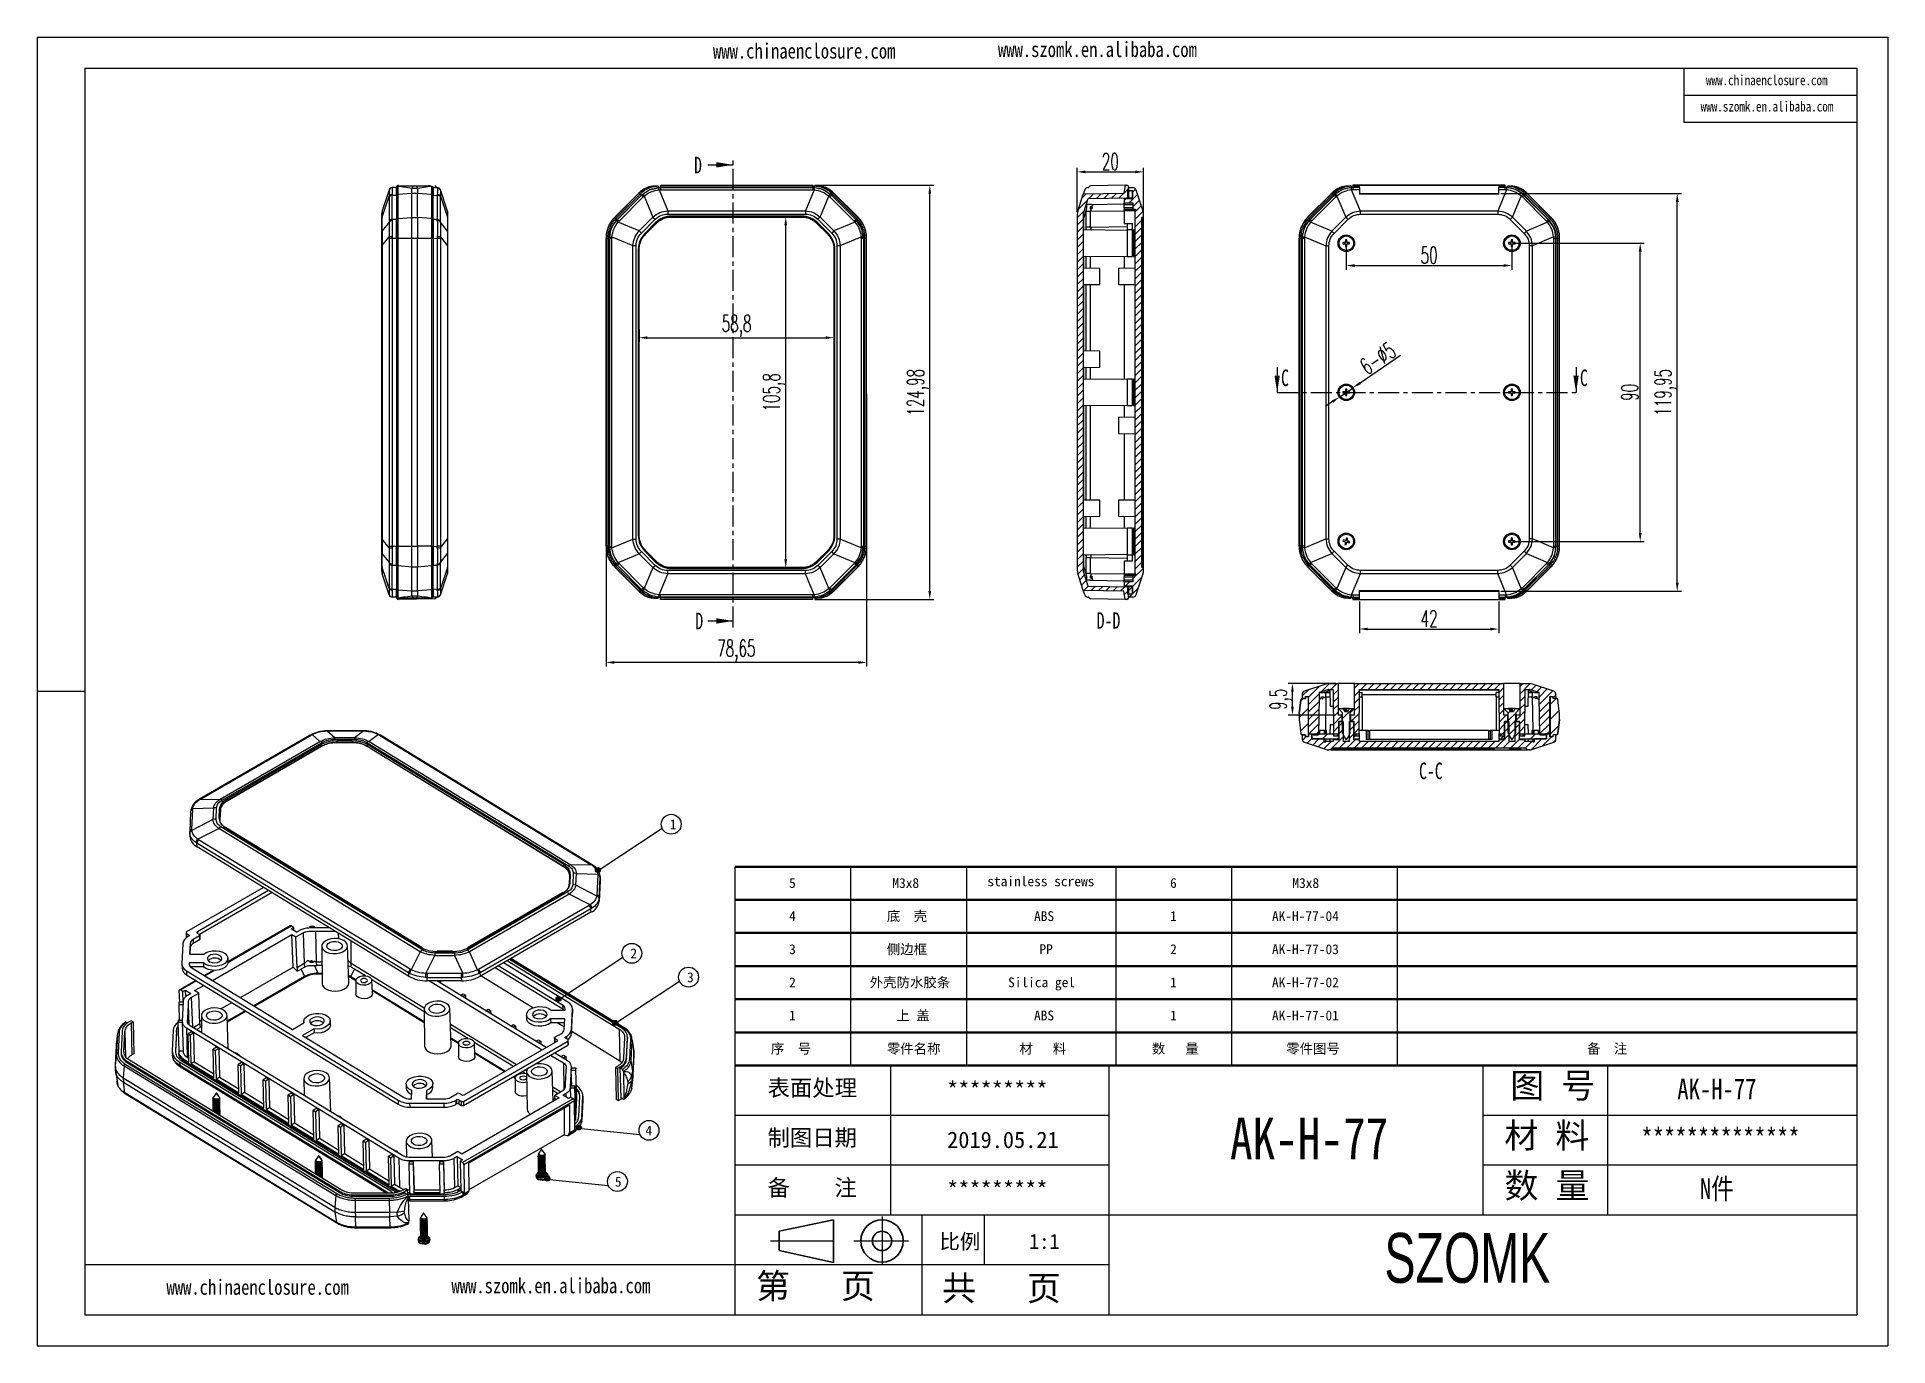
# Model space of a CAD drawing. Header units: inches. Extents: x 1153 to 3519, y 573 to 968.
# Drawn here: x 1153 to 1712, y 573 to 968 of the extents above; entities that cross this region are included whole.
import ezdxf

# ---------------------------------------------------------------- set-up
doc = ezdxf.new("R2010")
doc.units = ezdxf.units.IN
doc.linetypes.add('CENTER', pattern=[10.16, 6.35, -1.27, 1.27, -1.27])
doc.linetypes.add('CENTER2', pattern=[28.575, 19.05, -3.175, 3.175, -3.175])
doc.layers.add('10', color=7, linetype='Continuous')
doc.layers.add('文字', color=81, linetype='Continuous')
for name, color, linetype, lineweight in [('粗实线', 7, 'Continuous', 30), ('细实线', 3, 'Continuous', 9), ('细点划线', 2, 'CENTER2', 9)]:
    doc.layers.add(name, color=color, linetype=linetype, lineweight=lineweight)
doc.styles.add('SLDTEXTSTYLE2', font='TXT', dxfattribs={"width": 0.6, "bigfont": 'bigfont'})
doc.styles.add('SLDTEXTSTYLE6', font='TXT', dxfattribs={"width": 0.7})
doc.styles.get("Standard").update_dxf_attribs({"font": 'txt', "bigfont": 'gbcbig.shx'})
doc.styles.add('宋体', font='', dxfattribs={"width": 0.8, "height": 3.5})
doc.styles.add('长仿宋', font='', dxfattribs={"width": 0.7, "height": 4})
doc.styles.get('宋体').set_extended_font_data('SimSun')
doc.styles.get('长仿宋').set_extended_font_data('SimSun')
doc.dimstyles.new('5', dxfattribs={"dimtxt": 5, "dimasz": 2.5, "dimexe": 1.25, "dimexo": 0.625, "dimtad": 1, "dimtxsty": 'SLDTEXTSTYLE2', "dimcen": 2.5, "dimclrd": 256, "dimclre": 256, "dimclrt": 256, "dimadec": 0, "dimazin": 0, "dimtfac": 1, "dimtmove": 0, "dimatfit": 3, "dimfxl": 1, "dimarcsym": 0})
pattern_1 = [(45, (0, -20.3194), (-1.122532, 1.122532), [])]
pattern_2 = [(45, (840.1686, 73.408), (-2.245064, 2.245064), [])]
pattern_3 = [(45, (18.9794, -20.3194), (-1.122532, 1.122532), [])]
pattern_4 = [(45, (892.935, 269.7996), (-2.245064, 2.245064), [])]

msp = doc.modelspace()

# ---------------------------------------------------------------- texts
at = {"color": 7, "linetype": 'Continuous', "char_height": 5, "style": 'SLDTEXTSTYLE6'}
for s, insert, attachment_point in [('D', (1351.236, 931.847), 1), ('C', (1528.409, 862.57), 7), ('C', (1618.629, 862.57), 7), ('D', (1351.621, 794.248), 1)]:
    msp.add_mtext(s, dxfattribs=dict(at, insert=insert, attachment_point=attachment_point))
at = {"attachment_point": 1}
for s, insert, char_height, width in [('{\\fSimHei|b0|i0|c134|p49;1}', (1343.897, 731.848), 2.96954, 1687.73996), ('{\\fSimHei|b0|i0|c134|p49;5}', (1379.926, 714.18), 2.96954, 1687.73996), ('{\\fSimHei|b0|i0|c134|p49;M3x8}', (1411.089, 714.18), 2.96954, 1687.73996), ('{\\fSimHei|b0|i0|c134|p49;stainless screws}', (1439.75, 714.688), 2.96954, 1687.73996), ('{\\fSimHei|b0|i0|c134|p49;6}', (1494.926, 714.18), 2.96954, 1687.73996), ('{\\fSimHei|b0|i0|c134|p49;M3x8}', (1531.838, 714.18), 2.96954, 1687.73996), ('{\\fSimHei|b0|i0|c134|p49;4}', (1379.926, 704.18), 2.96954, 1687.73996), ('{\\fSimHei|b0|i0|c134|p49;底  壳}', (1409.423, 704.18), 2.96954, 1687.73996), ('{\\fSimHei|b0|i0|c134|p49;ABS}', (1453.862, 704.18), 2.96954, 1687.73996), ('{\\fSimHei|b0|i0|c134|p49;1}', (1494.926, 704.18), 2.96954, 1687.73996), ('{\\fSimHei|b0|i0|c134|p49;AK-H-77-04}', (1525.673, 704.18), 2.96954, 1687.73996), ('{\\fSimHei|b0|i0|c134|p49;2}', (1332.011, 692.908), 2.96954, 1687.73996), ('{\\fSimHei|b0|i0|c134|p49;3}', (1379.926, 694.18), 2.96954, 1687.73996), ('{\\fSimHei|b0|i0|c134|p49;侧边框}', (1409.423, 694.18), 2.96954, 1687.73996), ('{\\fSimHei|b0|i0|c134|p49;   PP}', (1449.423, 694.18), 2.96954, 1687.73996), ('{\\fSimHei|b0|i0|c134|p49;2}', (1494.926, 694.18), 2.96954, 1687.73996), ('{\\fSimHei|b0|i0|c134|p49;AK-H-77-03}', (1525.673, 694.18), 2.96954, 1687.73996), ('{\\fSimHei|b0|i0|c134|p49;3}', (1349.123, 685.7), 2.96954, 1687.73996), ('{\\fSimHei|b0|i0|c134|p49;2}', (1379.926, 684.18), 2.96954, 1687.73996), ('{\\fSimHei|b0|i0|c134|p49;外壳防水胶条}', (1404.26, 684.18), 2.96954, 1687.73996), ('{\\fSimHei|b0|i0|c134|p49;Silica gel}', (1446.033, 684.18), 2.96954, 1687.73996), ('{\\fSimHei|b0|i0|c134|p49;1}', (1494.926, 684.18), 2.96954, 1687.73996), ('{\\fSimHei|b0|i0|c134|p49;AK-H-77-02}', (1525.673, 684.18), 2.96954, 1687.73996), ('{\\fSimHei|b0|i0|c134|p49;1}', (1379.926, 674.18), 2.96954, 1687.73996), ('{\\fSimHei|b0|i0|c134|p49;上 盖}', (1412.244, 674.18), 2.96954, 1687.73996), ('{\\fSimHei|b0|i0|c134|p49;ABS}', (1453.862, 674.18), 2.96954, 1687.73996), ('{\\fSimHei|b0|i0|c134|p49;1}', (1494.926, 674.18), 2.96954, 1687.73996), ('{\\fSimHei|b0|i0|c134|p49;AK-H-77-01}', (1525.673, 674.18), 2.96954, 1687.73996), ('{\\fSimHei|b0|i0|c134|p49;序  号}', (1374.423, 664.18), 2.96954, 1687.73996), ('{\\fSimHei|b0|i0|c134|p49;零件名称}', (1409.423, 664.18), 2.96954, 1687.73996), ('{\\fSimHei|b0|i0|c134|p49;材   料}', (1449.423, 664.18), 2.96954, 1687.73996), ('{\\fSimHei|b0|i0|c134|p49;数   量}', (1489.423, 664.18), 2.96954, 1687.73996), ('{\\fSimHei|b0|i0|c134|p49;零件图号}', (1529.97, 664.18), 2.96954, 1687.73996), ('{\\fSimHei|b0|i0|c134|p49;备  注}', (1620.787, 664.18), 2.96954, 1687.73996), ('{\\fSimHei|b0|i0|c134|p49;表面处理}', (1373.417, 653.338), 4.94924, 2812.89994), ('{\\fSimHei|b0|i0|c134|p49;*********}', (1427.625, 652.702), 4.94924, 2812.89994), ('{\\fSimHei|b0|i0|c134|p49;4}', (1336.56, 639.454), 2.96954, 1687.73996), ('{\\fSimHei|b0|i0|c134|p49;制图日期}', (1373.417, 638.289), 4.94924, 2812.89994), ('{\\fSimHei|b0|i0|c134|p49;2019.\\fSimHei|b0|i0|c0|p49;0\\fSimHei|b0|i0|c134|p49;5.21}', (1427.625, 637.653), 4.94924, 2812.89994), ('{\\fSimHei|b0|i0|c134|p49;5}', (1327.334, 624.008), 2.96954, 1687.73996), ('{\\fSimHei|b0|i0|c134|p49;备    注}', (1373.417, 623.24), 4.94924, 2812.89994), ('{\\fSimHei|b0|i0|c134|p49;*********}', (1427.625, 622.603), 4.94924, 2812.89994)]:
    msp.add_mtext(s, dxfattribs=dict(at, insert=insert, char_height=char_height, width=width))
at = {"layer": '10', "color": 0, "char_height": 5, "attachment_point": 2, "style": 'SLDTEXTSTYLE6'}
for s, insert in [('D-D', (1476.34, 794.412)), ('C-C', (1573.64, 749.026))]:
    msp.add_mtext(s, dxfattribs=dict(at, insert=insert))
at = {"layer": '文字', "color": 0, "attachment_point": 1, "style": '宋体'}
for s, insert, char_height, width in [('www.szomk.en.alibaba.com', (1442.966, 966.562), 4.59842, 80.78975), ('www.chinaenclosure.com', (1356.956, 966.106), 4.59842, 80.78975), ('www.chinaenclosure.com', (1656.69, 956.528), 3.06561, 53.85983), ('www.szomk.en.alibaba.com', (1655.088, 948.59), 3.06561, 53.85983), ('{\\H1.111x;AK-H-77}', (1648.023, 653.678), 5.64351, 65.24531), ('AK-H-77', (1513.004, 641.875), 12.5411, 160.33387), ('{\\H1.111x;**************}', (1637.167, 638.629), 5.64351, 65.24531), ('{\\H1.111x;N件}', (1654.849, 623.58), 5.64351, 65.24531), ('www.chinaenclosure.com', (1191.989, 593.008), 4.59842, 80.78975), ('www.szomk.en.alibaba.com', (1278, 593.463), 4.59842, 80.78975)]:
    msp.add_mtext(s, dxfattribs=dict(at, insert=insert, char_height=char_height, width=width))
at = {"layer": '粗实线', "insert": (1559.61, 607.073), "char_height": 15.04936, "width": 168.76367, "attachment_point": 1, "style": '长仿宋'}
msp.add_mtext('{\\fSTXinwei|b0|i0|c134|p2;SZOMK}', dxfattribs=at)
at = {"layer": '细实线', "color": 7, "attachment_point": 1}
for s, insert, char_height, width in [('{\\fSimSun|b0|i0|c134|p54;图 号}', (1597.617, 655.325), 7.52468, 37.6234), ('{\\fSimSun|b0|i0|c134|p54;材 料   }', (1595.833, 640.275), 7.52468, 37.6234), ('{\\fSimSun|b0|i0|c134|p54;数 量}', (1595.87, 625.152), 7.52468, 33.99745), ('{\\fSimSun|b0|i0|c134|p54;比例}', (1425.305, 606.762), 4.51481, 19.8186), ('{\\fSimSun|b0|i0|c134|p54;1:1}', (1452.347, 606.762), 4.51481, 19.8186), ('{\\fSimSun|b0|i0|c134|p54;第   页}', (1369.934, 594.825), 7.52468, 56.4351), ('{\\fSimSun|b0|i0|c134|p54; 共   页}', (1420.958, 594.186), 7.52468, 56.4351)]:
    msp.add_mtext(s, dxfattribs=dict(at, insert=insert, char_height=char_height, width=width))

# ---------------------------------------------------------------- blocks, each defined once
blk = doc.blocks.new('*D20')
at = {"lineweight": -2, "transparency": 16777216}
for p, q in [((1466.89, 915.14), (1466.89, 928.54)), ((1486.89, 915.22), (1486.89, 928.54)), ((1469.39, 927.29), (1484.39, 927.29))]:
    blk.add_line(p, q, dxfattribs=at)
at = {"transparency": 16777216}
for points in [[(1469.39, 927.71), (1469.39, 926.87), (1466.89, 927.29)], [(1484.39, 927.71), (1484.39, 926.87), (1486.89, 927.29)]]:
    blk.add_solid(points, dxfattribs=at)
at = {"layer": 'Defpoints', "color": 0, "transparency": 16777216}
for p in [(1486.89, 927.29), (1466.89, 914.51), (1486.89, 914.59)]:
    blk.add_point(p, dxfattribs=at)
at = {"transparency": 16777216, "insert": (1476.89, 930.42), "char_height": 5, "attachment_point": 5, "style": 'SLDTEXTSTYLE2'}
blk.add_mtext('20', dxfattribs=at)
blk = doc.blocks.new('*D21')
at = {"lineweight": -2, "transparency": 16777216}
for p, q in [((1387.69, 923.26), (1423.64, 923.26)), ((1422.39, 800.78), (1422.39, 920.76)), ((1387.69, 798.28), (1423.64, 798.28))]:
    blk.add_line(p, q, dxfattribs=at)
at = {"transparency": 16777216}
for points in [[(1421.97, 920.76), (1422.81, 920.76), (1422.39, 923.26)], [(1421.97, 800.78), (1422.81, 800.78), (1422.39, 798.28)]]:
    blk.add_solid(points, dxfattribs=at)
at = {"layer": 'Defpoints', "color": 0, "transparency": 16777216}
for p in [(1387.06, 923.26), (1422.39, 923.26), (1387.06, 798.28)]:
    blk.add_point(p, dxfattribs=at)
at = {"transparency": 16777216, "insert": (1418.85, 860.77), "char_height": 5, "attachment_point": 5, "rotation": 90, "style": 'SLDTEXTSTYLE2'}
blk.add_mtext('124,98', dxfattribs=at)
blk = doc.blocks.new('*D22')
at = {"lineweight": -2, "transparency": 16777216}
for p, q in [((1324.67, 860.23), (1324.67, 778)), ((1403.31, 860.23), (1403.31, 778)), ((1400.81, 779.25), (1327.17, 779.25))]:
    blk.add_line(p, q, dxfattribs=at)
at = {"transparency": 16777216}
for points in [[(1327.17, 779.66), (1327.17, 778.83), (1324.67, 779.25)], [(1400.81, 779.66), (1400.81, 778.83), (1403.31, 779.25)]]:
    blk.add_solid(points, dxfattribs=at)
at = {"layer": 'Defpoints', "color": 0, "transparency": 16777216}
for p in [(1324.67, 860.85), (1403.31, 860.85), (1324.67, 779.25)]:
    blk.add_point(p, dxfattribs=at)
at = {"transparency": 16777216, "insert": (1363.99, 782.79), "char_height": 5, "attachment_point": 5, "style": 'SLDTEXTSTYLE2'}
blk.add_mtext('78,65', dxfattribs=at)
blk = doc.blocks.new('*D23')
at = {"lineweight": -2, "transparency": 16777216}
for p, q in [((1334.66, 879.84), (1334.66, 876.01)), ((1337.16, 877.26), (1390.96, 877.26)), ((1393.46, 879.22), (1393.46, 876.01))]:
    blk.add_line(p, q, dxfattribs=at)
at = {"transparency": 16777216}
for points in [[(1337.16, 877.68), (1337.16, 876.84), (1334.66, 877.26)], [(1390.96, 877.68), (1390.96, 876.84), (1393.46, 877.26)]]:
    blk.add_solid(points, dxfattribs=at)
at = {"layer": 'Defpoints', "color": 0, "transparency": 16777216}
for p in [(1334.66, 880.46), (1393.46, 879.85), (1393.46, 877.26)]:
    blk.add_point(p, dxfattribs=at)
at = {"transparency": 16777216, "insert": (1364.06, 880.8), "char_height": 5, "attachment_point": 5, "style": 'SLDTEXTSTYLE2'}
blk.add_mtext('58,8', dxfattribs=at)
blk = doc.blocks.new('*D24')
at = {"lineweight": -2, "transparency": 16777216}
for p, q in [((1378.9, 810.37), (1378.9, 911.17)), ((1379.53, 913.67), (1380.15, 913.67)), ((1379.9, 807.87), (1377.65, 807.87))]:
    blk.add_line(p, q, dxfattribs=at)
at = {"transparency": 16777216}
for points in [[(1378.49, 911.17), (1379.32, 911.17), (1378.9, 913.67)], [(1378.49, 810.37), (1379.32, 810.37), (1378.9, 807.87)]]:
    blk.add_solid(points, dxfattribs=at)
at = {"layer": 'Defpoints', "color": 0, "transparency": 16777216}
for p in [(1378.9, 913.67), (1378.9, 913.67), (1380.53, 807.87)]:
    blk.add_point(p, dxfattribs=at)
at = {"transparency": 16777216, "insert": (1375.36, 860.77), "char_height": 5, "attachment_point": 5, "rotation": 90, "style": 'SLDTEXTSTYLE2'}
blk.add_mtext('105,8', dxfattribs=at)
blk = doc.blocks.new('*D25')
at = {"lineweight": -2, "transparency": 16777216}
for p, q in [((1548.11, 905.14), (1548.11, 897.79)), ((1598.11, 905.14), (1598.11, 897.79)), ((1550.61, 899.04), (1595.61, 899.04))]:
    blk.add_line(p, q, dxfattribs=at)
at = {"transparency": 16777216}
for points in [[(1550.61, 899.45), (1550.61, 898.62), (1548.11, 899.04)], [(1595.61, 899.45), (1595.61, 898.62), (1598.11, 899.04)]]:
    blk.add_solid(points, dxfattribs=at)
at = {"layer": 'Defpoints', "color": 0, "transparency": 16777216}
for p in [(1548.11, 905.77), (1598.11, 905.77), (1598.11, 899.04)]:
    blk.add_point(p, dxfattribs=at)
at = {"transparency": 16777216, "insert": (1573.11, 902.16), "char_height": 5, "attachment_point": 5, "style": 'SLDTEXTSTYLE2'}
blk.add_mtext('50', dxfattribs=at)
blk = doc.blocks.new('*D26')
at = {"lineweight": -2, "transparency": 16777216}
for p, q in [((1552.11, 797.66), (1552.11, 788.08)), ((1594.11, 797.66), (1594.11, 788.08)), ((1554.61, 789.33), (1591.61, 789.33))]:
    blk.add_line(p, q, dxfattribs=at)
at = {"transparency": 16777216}
for points in [[(1554.61, 789.75), (1554.61, 788.91), (1552.11, 789.33)], [(1591.61, 789.75), (1591.61, 788.91), (1594.11, 789.33)]]:
    blk.add_solid(points, dxfattribs=at)
at = {"layer": 'Defpoints', "color": 0, "transparency": 16777216}
for p in [(1552.11, 798.29), (1594.11, 798.29), (1594.11, 789.33)]:
    blk.add_point(p, dxfattribs=at)
at = {"transparency": 16777216, "insert": (1573.11, 792.46), "char_height": 5, "attachment_point": 5, "style": 'SLDTEXTSTYLE2'}
blk.add_mtext('42', dxfattribs=at)
blk = doc.blocks.new('*D27')
at = {"lineweight": -2, "transparency": 16777216}
for p, q in [((1594.74, 920.74), (1649.26, 920.74)), ((1648.01, 803.3), (1648.01, 918.24)), ((1594.74, 800.8), (1649.26, 800.8))]:
    blk.add_line(p, q, dxfattribs=at)
at = {"transparency": 16777216}
for points in [[(1647.59, 918.24), (1648.43, 918.24), (1648.01, 920.74)], [(1647.59, 803.3), (1648.43, 803.3), (1648.01, 800.8)]]:
    blk.add_solid(points, dxfattribs=at)
at = {"layer": 'Defpoints', "color": 0, "transparency": 16777216}
for p in [(1594.11, 920.74), (1648.01, 920.74), (1594.11, 800.8)]:
    blk.add_point(p, dxfattribs=at)
at = {"transparency": 16777216, "insert": (1644.47, 860.77), "char_height": 5, "attachment_point": 5, "rotation": 90, "style": 'SLDTEXTSTYLE2'}
blk.add_mtext('119,95', dxfattribs=at)
blk = doc.blocks.new('*D28')
at = {"lineweight": -2, "transparency": 16777216}
for p, q in [((1598.74, 905.77), (1638.07, 905.77)), ((1636.82, 818.27), (1636.82, 903.27)), ((1598.74, 815.77), (1638.07, 815.77))]:
    blk.add_line(p, q, dxfattribs=at)
at = {"transparency": 16777216}
for points in [[(1636.4, 903.27), (1637.24, 903.27), (1636.82, 905.77)], [(1636.4, 818.27), (1637.24, 818.27), (1636.82, 815.77)]]:
    blk.add_solid(points, dxfattribs=at)
at = {"layer": 'Defpoints', "color": 0, "transparency": 16777216}
for p in [(1598.11, 905.77), (1636.82, 905.77), (1598.11, 815.77)]:
    blk.add_point(p, dxfattribs=at)
at = {"transparency": 16777216, "insert": (1633.69, 860.77), "char_height": 5, "attachment_point": 5, "rotation": 90, "style": 'SLDTEXTSTYLE2'}
blk.add_mtext('90', dxfattribs=at)
blk = doc.blocks.new('*D29')
at = {"lineweight": -2, "transparency": 16777216}
for p, q in [((1564.45, 871.87), (1552.25, 863.58)), ((1546.04, 859.36), (1550.18, 862.17)), ((1543.97, 857.96), (1541.91, 856.55))]:
    blk.add_line(p, q, dxfattribs=at)
at = {"transparency": 16777216}
for points in [[(1552.01, 863.92), (1552.48, 863.23), (1550.18, 862.17)], [(1543.74, 858.3), (1544.21, 857.61), (1546.04, 859.36)]]:
    blk.add_solid(points, dxfattribs=at)
at = {"layer": 'Defpoints', "color": 0, "transparency": 16777216}
for p in [(1550.18, 862.17), (1546.04, 859.36)]:
    blk.add_point(p, dxfattribs=at)
at = {"transparency": 16777216, "insert": (1557.62, 871.01), "char_height": 5, "attachment_point": 5, "rotation": 34.1919, "style": 'SLDTEXTSTYLE2'}
blk.add_mtext('{\\Ftxt,bigfont|c134;6-∅5}', dxfattribs=at)
blk = doc.blocks.new('*D30')
at = {"lineweight": -2, "transparency": 16777216}
for p, q in [((1544.99, 772.88), (1530.61, 772.88)), ((1531.86, 765.88), (1531.86, 770.38)), ((1544.99, 763.38), (1530.61, 763.38))]:
    blk.add_line(p, q, dxfattribs=at)
at = {"transparency": 16777216}
for points in [[(1531.44, 770.38), (1532.28, 770.38), (1531.86, 772.88)], [(1531.44, 765.88), (1532.28, 765.88), (1531.86, 763.38)]]:
    blk.add_solid(points, dxfattribs=at)
at = {"layer": 'Defpoints', "color": 0, "transparency": 16777216}
for p in [(1531.86, 772.88), (1545.61, 772.88), (1545.61, 763.38)]:
    blk.add_point(p, dxfattribs=at)
at = {"transparency": 16777216, "insert": (1528.32, 768.13), "char_height": 5, "attachment_point": 5, "rotation": 90, "style": 'SLDTEXTSTYLE2'}
blk.add_mtext('9,5', dxfattribs=at)

# ---------------------------------------------------------------- dimensions: what is measured, and where the dimension line sits
for base, p1, p2, picture, middle in [((1486.89, 927.29), (1466.89, 914.515), (1486.89, 914.594), '*D20', (1476.89, 930.415)), ((1393.464, 877.26), (1334.664, 880.462), (1393.464, 879.849), '*D23', (1364.064, 880.802)), ((1324.668, 779.246), (1403.314, 860.854), (1324.668, 860.854), '*D22', (1363.991, 782.788)), ((1594.111, 789.331), (1552.111, 798.287), (1594.111, 798.287), '*D26', (1573.111, 792.456))]:
    dim = msp.add_linear_dim(base=base, p1=p1, p2=p2, dimstyle='5')
    dim.commit()
    dim.dimension.update_dxf_attribs({"geometry": picture, "text_midpoint": middle})
for base, p1, p2, picture, middle in [((1422.389, 923.26), (1387.064, 798.278), (1387.064, 923.26), '*D21', (1418.848, 860.769)), ((1378.904, 913.669), (1380.528, 807.869), (1378.9, 913.669), '*D24', (1375.362, 860.769)), ((1636.819, 905.769), (1598.111, 815.769), (1598.111, 905.769), '*D28', (1633.694, 860.769)), ((1531.859, 772.879), (1545.611, 763.379), (1545.611, 772.879), '*D30', (1528.317, 768.129))]:
    dim = msp.add_linear_dim(base=base, p1=p1, p2=p2, angle=90, dimstyle='5')
    dim.commit()
    dim.dimension.update_dxf_attribs({"geometry": picture, "text_midpoint": middle})
dim = msp.add_linear_dim(base=(1648.011, 920.743), p1=(1594.111, 800.795), p2=(1594.111, 920.743), angle=90, dimstyle='5')
dim.commit()
dim.dimension.update_dxf_attribs({"geometry": '*D27', "text_midpoint": (1648.011, 860.769), "dimtype": 160})
dim = msp.add_linear_dim(base=(1598.111, 899.036), p1=(1548.111, 905.769), p2=(1598.111, 905.769), dimstyle='5')
dim.commit()
dim.dimension.update_dxf_attribs({"geometry": '*D25', "text_midpoint": (1573.111, 899.036), "dimtype": 160})
dim = msp.add_diameter_dim_2p(p1=(1546.043, 859.364), p2=(1550.179, 862.174), text='{\\Ftxt,bigfont|c134;6-<>}', dimstyle='5')
dim.commit()
dim.dimension.update_dxf_attribs({"geometry": '*D29', "text_midpoint": (1557.625, 871.011)})

# ---------------------------------------------------------------- hatches: boundary and pattern name
at = {"linetype": 'Continuous', "lineweight": 0}
h = msp.add_hatch(dxfattribs=at)
h.set_pattern_fill('ANSI31', color=4, scale=0.5, style=0)
h.set_pattern_definition(pattern_3)
edge = h.paths.add_edge_path(flags=0)
edge.add_line((1468.69, 807.024), (1468.69, 914.515))
edge.add_arc((1469.89, 914.515), 1.2, 161.66713, 180, ccw=False)
edge.add_line((1468.751, 914.892), (1470.197, 919.256))
edge.add_line((1470.197, 919.256), (1482.39, 919.469))
edge.add_line((1482.39, 919.469), (1482.39, 922.76))
edge.add_arc((1481.89, 922.76), 0.5, 0, 91)
edge.add_line((1481.882, 923.26), (1481.381, 923.252))
edge.add_line((1481.381, 923.252), (1480.925, 920.743))
edge.add_line((1480.925, 920.743), (1468.723, 920.53))
edge.add_line((1468.723, 920.53), (1467.043, 915.458))
edge.add_arc((1469.89, 914.515), 3, 161.66713, 180)
edge.add_line((1466.89, 914.515), (1466.89, 807.024))
edge.add_arc((1469.89, 807.024), 3, 180, 198.33287)
edge.add_line((1467.043, 806.08), (1468.723, 801.008))
edge.add_line((1468.723, 801.008), (1480.925, 800.795))
edge.add_line((1480.925, 800.795), (1481.381, 798.287))
edge.add_line((1481.381, 798.287), (1481.882, 798.278))
edge.add_arc((1481.89, 798.778), 0.5, 269, 360)
edge.add_line((1482.39, 798.778), (1482.39, 802.07))
edge.add_line((1482.39, 802.07), (1470.197, 802.282))
edge.add_line((1470.197, 802.282), (1468.751, 806.646))
edge.add_arc((1469.89, 807.024), 1.2, 180, 198.33287, ccw=False)
h = msp.add_hatch(dxfattribs=at)
h.set_pattern_fill('ANSI31', color=4, scale=0.5, style=0)
h.set_pattern_definition(pattern_3)
edge = h.paths.add_edge_path(flags=0)
edge.add_line((1486.59, 807.869), (1486.39, 807.869))
edge.add_line((1486.39, 807.869), (1486.39, 913.669))
edge.add_line((1486.39, 913.669), (1486.59, 913.669))
edge.add_arc((1486.59, 913.969), 0.3, 270, 360)
edge.add_line((1486.89, 913.969), (1486.89, 914.582))
edge.add_arc((1483.89, 914.582), 3, 0, 18.43495)
edge.add_line((1486.736, 915.531), (1484.618, 921.885))
edge.add_arc((1483.67, 921.569), 1, 18.43495, 90)
edge.add_line((1483.67, 922.569), (1482.39, 922.569))
edge.add_line((1482.39, 922.569), (1482.39, 921.669))
edge.add_line((1482.39, 921.669), (1483.59, 921.669))
edge.add_line((1483.59, 921.669), (1483.59, 919.269))
edge.add_line((1483.59, 919.269), (1481.09, 919.269))
edge.add_line((1481.09, 919.269), (1481.09, 917.969))
edge.add_line((1481.09, 917.969), (1483.79, 917.969))
edge.add_line((1483.79, 917.969), (1483.79, 915.969))
edge.add_line((1483.79, 915.969), (1484.482, 915.969))
edge.add_line((1484.482, 915.969), (1484.582, 915.669))
edge.add_line((1484.582, 915.669), (1484.39, 915.669))
edge.add_line((1484.39, 915.669), (1484.39, 805.869))
edge.add_line((1484.39, 805.869), (1484.582, 805.869))
edge.add_line((1484.582, 805.869), (1484.482, 805.569))
edge.add_line((1484.482, 805.569), (1483.79, 805.569))
edge.add_line((1483.79, 805.569), (1483.79, 803.569))
edge.add_line((1483.79, 803.569), (1481.09, 803.569))
edge.add_line((1481.09, 803.569), (1481.09, 802.269))
edge.add_line((1481.09, 802.269), (1483.59, 802.269))
edge.add_line((1483.59, 802.269), (1483.59, 799.869))
edge.add_line((1483.59, 799.869), (1482.39, 799.869))
edge.add_line((1482.39, 799.869), (1482.39, 798.969))
edge.add_line((1482.39, 798.969), (1483.67, 798.969))
edge.add_arc((1483.67, 799.969), 1, 270, 341.56505)
edge.add_line((1484.618, 799.653), (1486.736, 806.007))
edge.add_arc((1483.89, 806.956), 3, 341.56505, 360)
edge.add_line((1486.89, 806.956), (1486.89, 807.569))
edge.add_arc((1486.59, 807.569), 0.3, 0, 90)
h = msp.add_hatch(dxfattribs=at)
h.set_pattern_fill('ANSI31', style=0)
h.set_pattern_definition(pattern_4)
h.paths.add_polyline_path([(1483.59, 919.369), (1483.59, 921.569), (1482.09, 921.569), (1482.09, 919.369)], flags=0)
h = msp.add_hatch(dxfattribs=at)
h.set_pattern_fill('ANSI31', style=0)
h.set_pattern_definition(pattern_4)
h.paths.add_polyline_path([(1482.09, 802.169), (1482.09, 799.969), (1483.59, 799.969), (1483.59, 802.169)], flags=0)
h = msp.add_hatch(dxfattribs=at)
h.set_pattern_fill('ANSI31', color=4, scale=0.5, style=0)
h.set_pattern_definition(pattern_1)
edge = h.paths.add_edge_path(flags=0)
edge.add_line((1539.711, 757.379), (1539.911, 768.837))
edge.add_line((1539.911, 768.837), (1539.911, 770.164))
edge.add_line((1539.911, 770.164), (1542.488, 771.018))
edge.add_arc((1542.865, 769.879), 1.2, 90, 108.33287, ccw=False)
edge.add_line((1542.865, 771.079), (1544.111, 771.079))
edge.add_line((1544.111, 771.079), (1544.233, 757.079))
edge.add_line((1544.233, 757.079), (1545.761, 757.079))
edge.add_line((1545.761, 757.079), (1545.761, 761.379))
edge.add_line((1545.761, 761.379), (1546.726, 761.379))
edge.add_line((1546.726, 761.379), (1546.744, 763.379))
edge.add_line((1546.744, 763.379), (1545.611, 763.379))
edge.add_line((1545.611, 763.379), (1545.611, 772.879))
edge.add_line((1545.611, 772.879), (1542.865, 772.879))
edge.add_arc((1542.865, 769.879), 3, 90, 108.33287)
edge.add_line((1541.922, 772.727), (1535.511, 770.602))
edge.add_arc((1535.825, 769.653), 1, 108.33287, 179)
edge.add_line((1534.825, 769.67), (1534.803, 768.379))
edge.add_line((1534.803, 768.379), (1535.72, 768.379))
edge.add_line((1535.72, 768.379), (1535.72, 768.979))
edge.add_line((1535.72, 768.979), (1536.72, 768.979))
edge.add_line((1536.72, 768.979), (1536.72, 757.679))
edge.add_line((1536.72, 757.679), (1538.111, 757.679))
edge.add_line((1538.111, 757.679), (1538.111, 757.379))
edge.add_line((1538.111, 757.379), (1539.711, 757.379))
h = msp.add_hatch(dxfattribs=at)
h.set_pattern_fill('ANSI31', color=4, scale=0.5, style=0)
h.set_pattern_definition(pattern_1)
h.paths.add_polyline_path([(1551.989, 757.079), (1552.111, 771.079), (1594.111, 771.079), (1594.233, 757.079), (1595.761, 757.079), (1595.761, 761.379), (1596.726, 761.379), (1596.744, 763.379), (1595.611, 763.379), (1595.611, 772.879), (1550.611, 772.879), (1550.611, 763.379), (1549.478, 763.379), (1549.495, 761.379), (1550.461, 761.379), (1550.461, 757.079)], flags=0)
h = msp.add_hatch(dxfattribs=at)
h.set_pattern_fill('ANSI31', color=4, scale=0.5, style=0)
h.set_pattern_definition(pattern_1)
edge = h.paths.add_edge_path(flags=0)
edge.add_line((1606.311, 768.837), (1606.511, 757.379))
edge.add_line((1606.511, 757.379), (1608.111, 757.379))
edge.add_line((1608.111, 757.379), (1608.111, 757.679))
edge.add_line((1608.111, 757.679), (1609.501, 757.679))
edge.add_line((1609.501, 757.679), (1609.501, 768.979))
edge.add_line((1609.501, 768.979), (1610.501, 768.979))
edge.add_line((1610.501, 768.979), (1610.501, 768.379))
edge.add_line((1610.501, 768.379), (1611.419, 768.379))
edge.add_line((1611.419, 768.379), (1611.396, 769.67))
edge.add_arc((1610.396, 769.653), 1, 1, 71.66713)
edge.add_line((1610.711, 770.602), (1604.3, 772.727))
edge.add_arc((1603.356, 769.879), 3, 71.66713, 90)
edge.add_line((1603.356, 772.879), (1600.611, 772.879))
edge.add_line((1600.611, 772.879), (1600.611, 763.379))
edge.add_line((1600.611, 763.379), (1599.478, 763.379))
edge.add_line((1599.478, 763.379), (1599.495, 761.379))
edge.add_line((1599.495, 761.379), (1600.461, 761.379))
edge.add_line((1600.461, 761.379), (1600.461, 757.079))
edge.add_line((1600.461, 757.079), (1601.989, 757.079))
edge.add_line((1601.989, 757.079), (1602.111, 771.079))
edge.add_line((1602.111, 771.079), (1603.356, 771.079))
edge.add_arc((1603.356, 769.879), 1.2, 71.66713, 90, ccw=False)
edge.add_line((1603.734, 771.018), (1606.311, 770.164))
edge.add_line((1606.311, 770.164), (1606.311, 768.837))
h = msp.add_hatch(dxfattribs=at)
h.set_pattern_fill('ANSI31', style=0)
h.set_pattern_definition(pattern_2)
edge = h.paths.add_edge_path(flags=0)
edge.add_line((1534.365, 767.933), (1533.908, 763.746))
edge.add_arc((1541.861, 762.879), 8, 173.77418, 186.22582)
edge.add_line((1533.908, 762.011), (1534.365, 757.825))
edge.add_arc((1534.862, 757.879), 0.5, 186.22583, 270)
edge.add_line((1534.862, 757.379), (1535.766, 757.379))
edge.add_line((1535.766, 757.379), (1535.766, 756.879))
edge.add_line((1535.766, 756.879), (1536.613, 756.879))
edge.add_line((1536.613, 756.879), (1536.613, 768.879))
edge.add_line((1536.613, 768.879), (1535.766, 768.879))
edge.add_line((1535.766, 768.879), (1535.766, 768.379))
edge.add_line((1535.766, 768.379), (1534.862, 768.379))
edge.add_arc((1534.862, 767.879), 0.5, 89.99988, 173.77417)
h = msp.add_hatch(dxfattribs=at)
h.set_pattern_fill('ANSI31', style=0)
h.set_pattern_definition(pattern_2)
edge = h.paths.add_edge_path(flags=0)
edge.add_line((1612.002, 757.825), (1612.459, 762.011))
edge.add_arc((1604.506, 762.879), 8, 353.77418, 366.22582)
edge.add_line((1612.459, 763.746), (1612.002, 767.933))
edge.add_arc((1611.505, 767.879), 0.5, 6.22583, 90)
edge.add_line((1611.505, 768.379), (1610.601, 768.379))
edge.add_line((1610.601, 768.379), (1610.601, 768.879))
edge.add_line((1610.601, 768.879), (1609.754, 768.879))
edge.add_line((1609.754, 768.879), (1609.754, 756.879))
edge.add_line((1609.754, 756.879), (1610.601, 756.879))
edge.add_line((1610.601, 756.879), (1610.601, 757.379))
edge.add_line((1610.601, 757.379), (1611.505, 757.379))
edge.add_arc((1611.505, 757.879), 0.5, 269.99988, 353.77417)
h = msp.add_hatch(dxfattribs=at)
h.set_pattern_fill('ANSI31', color=4, scale=0.5, style=0)
h.set_pattern_definition(pattern_1)
edge = h.paths.add_edge_path(flags=0)
edge.add_line((1609.511, 757.679), (1608.511, 757.679))
edge.add_line((1608.511, 757.679), (1608.511, 756.179))
edge.add_line((1608.511, 756.179), (1604.811, 756.179))
edge.add_line((1604.811, 756.179), (1604.811, 755.287))
edge.add_line((1604.811, 755.287), (1604.511, 755.187))
edge.add_line((1604.511, 755.187), (1604.511, 755.379))
edge.add_line((1604.511, 755.379), (1602.111, 755.379))
edge.add_line((1602.111, 755.379), (1602.111, 755.879))
edge.add_line((1602.111, 755.879), (1600.361, 755.879))
edge.add_line((1600.361, 755.879), (1600.361, 761.379))
edge.add_line((1600.361, 761.379), (1599.061, 761.379))
edge.add_line((1599.061, 761.379), (1599.061, 755.379))
edge.add_line((1599.061, 755.379), (1597.161, 755.379))
edge.add_line((1597.161, 755.379), (1597.161, 761.379))
edge.add_line((1597.161, 761.379), (1595.861, 761.379))
edge.add_line((1595.861, 761.379), (1595.861, 755.879))
edge.add_line((1595.861, 755.879), (1594.111, 755.879))
edge.add_line((1594.111, 755.879), (1594.111, 755.379))
edge.add_line((1594.111, 755.379), (1552.111, 755.379))
edge.add_line((1552.111, 755.379), (1552.111, 755.879))
edge.add_line((1552.111, 755.879), (1550.361, 755.879))
edge.add_line((1550.361, 755.879), (1550.361, 761.379))
edge.add_line((1550.361, 761.379), (1549.061, 761.379))
edge.add_line((1549.061, 761.379), (1549.061, 755.379))
edge.add_line((1549.061, 755.379), (1547.161, 755.379))
edge.add_line((1547.161, 755.379), (1547.161, 761.379))
edge.add_line((1547.161, 761.379), (1545.861, 761.379))
edge.add_line((1545.861, 761.379), (1545.861, 755.879))
edge.add_line((1545.861, 755.879), (1544.111, 755.879))
edge.add_line((1544.111, 755.879), (1544.111, 755.379))
edge.add_line((1544.111, 755.379), (1541.711, 755.379))
edge.add_line((1541.711, 755.379), (1541.711, 755.187))
edge.add_line((1541.711, 755.187), (1541.411, 755.287))
edge.add_line((1541.411, 755.287), (1541.411, 756.179))
edge.add_line((1541.411, 756.179), (1537.711, 756.179))
edge.add_line((1537.711, 756.179), (1537.711, 757.679))
edge.add_line((1537.711, 757.679), (1536.711, 757.679))
edge.add_line((1536.711, 757.679), (1536.711, 756.779))
edge.add_line((1536.711, 756.779), (1535.711, 756.779))
edge.add_line((1535.711, 756.779), (1535.711, 757.379))
edge.add_line((1535.711, 757.379), (1534.811, 757.379))
edge.add_line((1534.811, 757.379), (1534.811, 756.1))
edge.add_arc((1535.811, 756.1), 1, 180, 251.56505)
edge.add_line((1535.494, 755.151), (1541.849, 753.033))
edge.add_arc((1542.798, 755.879), 3, 251.56505, 270)
edge.add_line((1542.798, 752.879), (1543.411, 752.879))
edge.add_arc((1543.411, 753.179), 0.3, 270, 360)
edge.add_line((1543.711, 753.179), (1543.711, 753.379))
edge.add_line((1543.711, 753.379), (1602.511, 753.379))
edge.add_line((1602.511, 753.379), (1602.511, 753.179))
edge.add_arc((1602.811, 753.179), 0.3, 180, 270)
edge.add_line((1602.811, 752.879), (1603.424, 752.879))
edge.add_arc((1603.424, 755.879), 3, 270, 288.43495)
edge.add_line((1604.373, 753.033), (1610.727, 755.151))
edge.add_arc((1610.411, 756.1), 1, 288.43495, 360)
edge.add_line((1611.411, 756.1), (1611.411, 757.379))
edge.add_line((1611.411, 757.379), (1610.511, 757.379))
edge.add_line((1610.511, 757.379), (1610.511, 756.779))
edge.add_line((1610.511, 756.779), (1609.511, 756.779))
edge.add_line((1609.511, 756.779), (1609.511, 757.679))
h = msp.add_hatch(dxfattribs=at)
h.set_pattern_fill('ANSI32', style=0)
h.set_pattern_definition([(45, (840.169, 73.408), (-6.73519, 6.73519), []), (45, (844.659, 73.408), (-6.73519, 6.73519), [])])
edge = h.paths.add_edge_path(flags=0)
edge.add_line((1548.591, 764.479), (1547.63, 764.479))
edge.add_line((1547.63, 764.479), (1547.111, 765.379))
edge.add_line((1547.111, 765.379), (1545.911, 765.379))
edge.add_line((1545.911, 765.379), (1545.911, 765.145))
edge.add_line((1545.911, 765.145), (1546.776, 764.279))
edge.add_arc((1546.211, 763.713), 0.8, 0, 45, ccw=False)
edge.add_line((1547.011, 763.713), (1547.011, 757.879))
edge.add_arc((1554.499, 760.695), 8, 200.60906, 217.01253)
edge.add_arc((1541.723, 760.695), 8, 322.98747, 339.39094)
edge.add_line((1549.211, 757.879), (1549.211, 763.713))
edge.add_arc((1550.011, 763.713), 0.8, 135, 180, ccw=False)
edge.add_line((1549.445, 764.279), (1550.311, 765.145))
edge.add_line((1550.311, 765.145), (1550.311, 765.379))
edge.add_line((1550.311, 765.379), (1549.111, 765.379))
edge.add_line((1549.111, 765.379), (1548.591, 764.479))
h = msp.add_hatch(dxfattribs=at)
h.set_pattern_fill('ANSI31', color=4, scale=0.5, style=0)
h.set_pattern_definition(pattern_1)
edge = h.paths.add_edge_path(flags=0)
edge.add_line((1598.591, 764.479), (1597.63, 764.479))
edge.add_line((1597.63, 764.479), (1597.111, 765.379))
edge.add_line((1597.111, 765.379), (1595.911, 765.379))
edge.add_line((1595.911, 765.379), (1595.911, 765.145))
edge.add_line((1595.911, 765.145), (1596.776, 764.279))
edge.add_arc((1596.211, 763.713), 0.8, 0, 45, ccw=False)
edge.add_line((1597.011, 763.713), (1597.011, 757.879))
edge.add_arc((1604.499, 760.695), 8, 200.60906, 217.01253)
edge.add_arc((1591.723, 760.695), 8, 322.98747, 339.39094)
edge.add_line((1599.211, 757.879), (1599.211, 763.713))
edge.add_arc((1600.011, 763.713), 0.8, 135, 180, ccw=False)
edge.add_line((1599.445, 764.279), (1600.311, 765.145))
edge.add_line((1600.311, 765.145), (1600.311, 765.379))
edge.add_line((1600.311, 765.379), (1599.111, 765.379))
edge.add_line((1599.111, 765.379), (1598.591, 764.479))
h = msp.add_hatch(dxfattribs=at)
h.set_pattern_fill('ANSI31', style=0)
h.set_pattern_definition(pattern_2)
h.paths.add_polyline_path([(1537.811, 757.679), (1537.811, 756.179), (1545.911, 756.179), (1545.911, 757.679)], flags=0)
h = msp.add_hatch(dxfattribs=at)
h.set_pattern_fill('ANSI31', style=0)
h.set_pattern_definition(pattern_2)
h.paths.add_polyline_path([(1550.311, 756.179), (1552.111, 756.179), (1552.111, 757.679), (1550.311, 757.679)], flags=0)
h = msp.add_hatch(dxfattribs=at)
h.set_pattern_fill('ANSI31', style=0)
h.set_pattern_definition(pattern_2)
h.paths.add_polyline_path([(1595.911, 757.679), (1594.111, 757.679), (1594.111, 756.179), (1595.911, 756.179)], flags=0)
h = msp.add_hatch(dxfattribs=at)
h.set_pattern_fill('ANSI31', style=0)
h.set_pattern_definition(pattern_2)
h.paths.add_polyline_path([(1608.411, 756.179), (1608.411, 757.679), (1600.311, 757.679), (1600.311, 756.179)], flags=0)
h = msp.add_hatch(color=256)
h.dxf.hatch_style = 1
h.set_gradient(color1=(0, 255, 255), color2=(20, 255, 255), one_color=1, tint=0.54)
h.paths.add_polyline_path([(1322.956, 716.606, 1), (1321.456, 716.606, 1)])
h = msp.add_hatch(color=256)
h.dxf.hatch_style = 1
h.set_gradient(color1=(0, 255, 255), color2=(20, 255, 255), one_color=1, tint=0.54)
h.paths.add_polyline_path([(1311.07, 677.666, 1), (1309.57, 677.666, 1)])
h = msp.add_hatch(color=256)
h.dxf.hatch_style = 1
h.set_gradient(color1=(0, 255, 255), color2=(20, 255, 255), one_color=1, tint=0.54)
h.paths.add_polyline_path([(1328.182, 670.459, 1), (1326.682, 670.459, 1)])
h = msp.add_hatch(color=256)
h.dxf.hatch_style = 1
h.set_gradient(color1=(0, 255, 255), color2=(20, 255, 255), one_color=1, tint=0.54)
h.paths.add_polyline_path([(1317.224, 638.903, 1), (1315.724, 638.903, 1)])
h = msp.add_hatch(color=256)
h.dxf.hatch_style = 1
h.set_gradient(color1=(0, 255, 255), color2=(20, 255, 255), one_color=1, tint=0.54)
h.paths.add_polyline_path([(1307.692, 623.457, 1), (1306.192, 623.457, 1)])

# ---------------------------------------------------------------- linework, layer by layer
for p, q in [((1152.911, 968.002), (1711.619, 968.002)), ((1152.911, 968.002), (1152.911, 572.957)), ((1711.619, 968.002), (1711.619, 572.957)), ((1167.368, 958.597), (1702.213, 958.597)), ((1167.368, 958.597), (1167.368, 582.363)), ((1649.958, 958.597), (1649.958, 942.267)), ((1702.213, 958.597), (1702.213, 582.363)), ((1649.958, 950.432), (1702.213, 950.432)), ((1649.958, 942.267), (1702.213, 942.267)), ((1167.368, 770.48), (1152.911, 770.48)), ((1152.911, 755.848), (1152.911, 572.957)), ((1363.602, 657.609), (1363.602, 717.609)), ((1398.602, 657.609), (1398.602, 717.609)), ((1433.602, 657.609), (1433.602, 717.609)), ((1478.602, 657.609), (1478.602, 717.609)), ((1513.602, 657.609), (1513.602, 717.609)), ((1563.602, 657.609), (1563.602, 717.609)), ((1363.602, 582.363), (1363.602, 657.609)), ((1410.632, 612.461), (1410.632, 657.609)), ((1363.602, 597.412), (1167.368, 597.412)), ((1167.368, 582.363), (1702.213, 582.363)), ((1152.911, 572.957), (1711.619, 572.957)), ((1152.911, 572.957), (1411.572, 572.957))]:
    msp.add_line(p, q)
at = {"color": 7, "linetype": 'Continuous', "lineweight": 0}
for p, q in [((1355.396, 929.425), (1362.996, 929.425)), ((1527.249, 868.369), (1527.249, 860.769)), ((1617.469, 868.369), (1617.469, 860.769)), ((1355.396, 791.766), (1362.996, 791.766))]:
    msp.add_line(p, q, dxfattribs=at)
at = {"color": 1, "linetype": 'CENTER', "lineweight": 0}
for p, q in [((1362.996, 789.766), (1362.996, 931.425)), ((1527.249, 860.769), (1617.469, 860.769))]:
    msp.add_line(p, q, dxfattribs=at)
at = {"color": 7, "linetype": 'Continuous', "lineweight": 15}
for p, q in [((1259.208, 921.874), (1257.094, 915.531)), ((1259.208, 921.874), (1259.212, 921.885)), ((1260.161, 922.569), (1260.157, 922.556)), ((1261.44, 922.569), (1260.161, 922.569)), ((1261.44, 922.76), (1261.44, 922.67)), ((1261.44, 922.569), (1261.44, 920.226)), ((1262.126, 923.019), (1261.886, 922.993)), ((1262.687, 923.049), (1271.194, 923.049)), ((1266.073, 920.881), (1266.073, 922.329)), ((1267.808, 922.329), (1267.808, 920.881)), ((1271.754, 923.019), (1271.995, 922.993)), ((1272.44, 922.577), (1273.44, 922.56)), ((1272.44, 922.577), (1272.44, 920.235)), ((1273.44, 922.56), (1273.44, 922.568)), ((1273.732, 922.555), (1273.44, 922.56)), ((1273.732, 922.555), (1273.737, 922.541)), ((1274.664, 921.869), (1274.668, 921.857)), ((1336.521, 922.316), (1334.611, 920.868)), ((1336.865, 922.5), (1336.43, 922.319)), ((1340.614, 922.556), (1341.078, 922.569)), ((1340.672, 921.874), (1341.078, 921.885)), ((1340.672, 921.874), (1343.299, 915.531)), ((1341.064, 923.26), (1387.064, 923.26)), ((1341.064, 923.26), (1341.064, 922.76)), ((1341.064, 922.569), (1341.064, 922.76)), ((1341.064, 922.76), (1387.064, 922.76)), ((1341.078, 922.569), (1341.078, 921.885)), ((1341.078, 922.569), (1387.05, 922.569)), ((1341.078, 921.885), (1387.05, 921.885)), ((1387.456, 921.874), (1384.829, 915.531)), ((1387.05, 922.569), (1387.05, 921.885)), ((1387.05, 922.569), (1387.514, 922.556)), ((1387.456, 921.874), (1387.05, 921.885)), ((1387.064, 923.26), (1387.064, 922.76)), ((1387.064, 922.76), (1387.064, 922.569)), ((1393.372, 920.881), (1391.461, 922.329)), ((1469.167, 921.869), (1468.723, 920.53)), ((1470.099, 922.555), (1470.39, 922.56)), ((1470.39, 922.568), (1470.39, 922.56)), ((1481.381, 923.252), (1470.882, 923.068)), ((1481.381, 923.252), (1480.925, 920.743)), ((1481.381, 923.252), (1481.882, 923.26)), ((1482.39, 922.76), (1482.39, 919.469)), ((1482.39, 921.669), (1482.39, 922.569)), ((1482.39, 922.569), (1483.67, 922.569)), ((1484.618, 921.885), (1486.736, 915.531)), ((1545.713, 922.329), (1543.803, 920.881)), ((1546.057, 922.513), (1545.623, 922.332)), ((1550.141, 922.555), (1549.671, 922.541)), ((1550.141, 921.869), (1549.73, 921.857)), ((1596.111, 923.26), (1550.111, 923.26)), ((1550.111, 923.26), (1550.111, 923.068)), ((1550.111, 923.068), (1550.111, 922.568)), ((1550.111, 923.068), (1552.111, 923.068)), ((1552.111, 922.568), (1550.111, 922.568)), ((1550.111, 922.56), (1550.111, 922.568)), ((1550.141, 922.555), (1550.136, 922.56)), ((1552.111, 922.56), (1550.136, 922.56)), ((1550.141, 921.869), (1550.141, 922.555)), ((1552.111, 922.555), (1550.141, 922.555)), ((1552.111, 921.869), (1550.141, 921.869)), ((1552.111, 923.252), (1594.111, 923.252)), ((1552.111, 923.252), (1552.111, 923.068)), ((1552.111, 922.568), (1552.111, 923.068)), ((1552.111, 922.568), (1552.111, 922.56)), ((1552.111, 922.555), (1552.111, 922.56)), ((1552.111, 922.555), (1552.111, 921.869)), ((1552.111, 921.869), (1552.111, 920.53)), ((1594.111, 923.068), (1594.111, 923.252)), ((1594.111, 923.068), (1596.111, 923.068)), ((1594.111, 923.068), (1594.111, 922.568)), ((1596.111, 922.568), (1594.111, 922.568)), ((1594.111, 922.56), (1594.111, 922.568)), ((1596.086, 922.56), (1594.111, 922.56)), ((1594.111, 922.56), (1594.111, 922.555)), ((1596.081, 922.555), (1594.111, 922.555)), ((1594.111, 921.869), (1594.111, 922.555)), ((1594.111, 920.53), (1594.111, 921.869)), ((1596.081, 921.869), (1594.111, 921.869)), ((1596.086, 922.56), (1596.081, 922.555)), ((1596.55, 922.541), (1596.081, 922.555)), ((1596.081, 921.869), (1596.081, 922.555)), ((1596.492, 921.857), (1596.081, 921.869)), ((1596.111, 923.068), (1596.111, 923.26)), ((1596.111, 922.568), (1596.111, 923.068)), ((1596.111, 922.568), (1596.111, 922.56)), ((1602.564, 920.868), (1600.654, 922.316)), ((1257.094, 913.679), (1259.208, 920.021)), ((1259.208, 920.021), (1259.212, 919.743)), ((1259.212, 919.743), (1259.212, 912.429)), ((1260.157, 920.544), (1260.161, 920.226)), ((1260.161, 920.226), (1261.44, 920.226)), ((1260.161, 912.912), (1260.161, 920.226)), ((1261.44, 920.226), (1261.44, 912.912)), ((1261.74, 921.069), (1261.74, 921.469)), ((1261.886, 920.558), (1266.073, 920.881)), ((1261.886, 913.241), (1261.886, 920.558)), ((1266.073, 913.564), (1266.073, 920.881)), ((1266.073, 920.881), (1267.808, 920.881)), ((1267.808, 913.564), (1267.808, 920.881)), ((1267.808, 920.881), (1271.995, 920.558)), ((1271.995, 920.558), (1271.995, 913.241)), ((1272.44, 920.235), (1273.737, 920.212)), ((1272.44, 912.918), (1272.44, 920.235)), ((1273.742, 920.55), (1273.737, 920.212)), ((1273.737, 920.212), (1273.737, 912.895)), ((1274.662, 919.727), (1274.666, 920.023)), ((1274.662, 912.41), (1274.662, 919.727)), ((1274.666, 920.023), (1276.789, 913.618)), ((1276.788, 915.458), (1274.668, 921.857)), ((1334.579, 920.903), (1327.259, 913.583)), ((1327.294, 913.551), (1334.611, 920.868)), ((1334.934, 920.545), (1327.617, 913.228)), ((1327.968, 912.877), (1335.286, 920.194)), ((1335.421, 920.226), (1328.107, 912.912)), ((1328.591, 912.429), (1335.904, 919.743)), ((1334.611, 920.868), (1334.934, 920.545)), ((1335.421, 920.226), (1335.758, 920.544)), ((1335.421, 920.226), (1335.904, 919.743)), ((1335.904, 919.743), (1336.2, 920.021)), ((1336.2, 920.021), (1338.827, 913.679)), ((1389.301, 913.679), (1391.928, 920.021)), ((1391.928, 920.021), (1392.224, 919.743)), ((1392.707, 920.226), (1392.224, 919.743)), ((1392.224, 919.743), (1399.537, 912.429)), ((1392.37, 920.544), (1392.707, 920.226)), ((1400.021, 912.912), (1392.707, 920.226)), ((1393.049, 920.558), (1393.372, 920.881)), ((1400.365, 913.241), (1393.049, 920.558)), ((1400.688, 913.564), (1393.372, 920.881)), ((1400.723, 913.597), (1393.403, 920.916)), ((1467.043, 915.458), (1468.723, 920.53)), ((1480.925, 920.743), (1468.723, 920.53)), ((1468.751, 914.892), (1470.197, 919.256)), ((1470.932, 917.469), (1469.605, 917.469)), ((1470.197, 919.256), (1482.39, 919.469)), ((1470.932, 917.469), (1481.09, 917.646)), ((1481.09, 919.269), (1481.09, 917.969)), ((1481.09, 919.269), (1483.59, 919.269)), ((1481.09, 917.969), (1483.79, 917.969)), ((1481.09, 917.469), (1481.09, 917.969)), ((1481.09, 917.469), (1483.79, 917.469)), ((1481.09, 916.469), (1481.09, 917.469)), ((1483.79, 916.469), (1481.09, 916.469)), ((1481.09, 916.469), (1481.09, 915.969)), ((1483.59, 921.569), (1482.09, 921.569)), ((1482.09, 921.569), (1482.09, 919.369)), ((1483.59, 919.369), (1482.09, 919.369)), ((1482.09, 919.269), (1482.09, 919.369)), ((1482.39, 921.669), (1483.59, 921.669)), ((1482.39, 921.581), (1482.89, 921.581)), ((1482.89, 921.581), (1482.89, 921.569)), ((1482.99, 921.569), (1482.99, 921.669)), ((1483.59, 919.269), (1483.59, 921.669)), ((1483.59, 921.569), (1483.59, 919.369)), ((1483.79, 915.969), (1483.79, 917.969)), ((1543.771, 920.916), (1536.452, 913.597)), ((1536.486, 913.564), (1543.803, 920.881)), ((1544.126, 920.558), (1536.809, 913.241)), ((1537.145, 912.918), (1544.462, 920.235)), ((1544.485, 920.212), (1537.168, 912.895)), ((1537.653, 912.41), (1544.97, 919.727)), ((1543.803, 920.881), (1544.126, 920.558)), ((1544.462, 920.235), (1544.485, 920.212)), ((1544.844, 920.55), (1544.485, 920.212)), ((1544.97, 919.727), (1544.485, 920.212)), ((1544.97, 919.727), (1545.284, 920.023)), ((1545.284, 920.023), (1547.96, 913.618)), ((1552.403, 915.458), (1549.73, 921.857)), ((1552.111, 920.743), (1594.111, 920.743)), ((1594.111, 920.53), (1552.111, 920.53)), ((1596.492, 921.857), (1593.818, 915.458)), ((1598.261, 913.618), (1600.937, 920.023)), ((1600.937, 920.023), (1601.252, 919.727)), ((1601.737, 920.212), (1601.252, 919.727)), ((1601.252, 919.727), (1608.568, 912.41)), ((1601.377, 920.55), (1601.737, 920.212)), ((1601.737, 920.212), (1601.76, 920.235)), ((1609.053, 912.895), (1601.737, 920.212)), ((1601.76, 920.235), (1609.076, 912.918)), ((1609.206, 912.877), (1601.889, 920.194)), ((1602.241, 920.545), (1602.564, 920.868)), ((1609.558, 913.228), (1602.241, 920.545)), ((1609.881, 913.551), (1602.564, 920.868)), ((1609.915, 913.583), (1602.596, 920.903)), ((1256.94, 913.008), (1256.94, 908.835)), ((1257.078, 915.367), (1256.979, 915.063)), ((1257.094, 915.531), (1257.085, 915.307)), ((1257.094, 909.506), (1257.094, 913.679)), ((1259.208, 912.133), (1257.094, 909.506)), ((1259.212, 912.429), (1259.208, 912.133)), ((1260.161, 912.912), (1260.157, 912.575)), ((1261.44, 912.912), (1260.161, 912.912)), ((1261.44, 912.912), (1261.44, 907.255)), ((1261.886, 913.241), (1266.073, 913.564)), ((1266.073, 913.564), (1267.808, 913.564)), ((1271.995, 913.241), (1267.808, 913.564)), ((1272.44, 912.918), (1272.44, 907.262)), ((1273.737, 912.895), (1272.44, 912.918)), ((1273.742, 912.536), (1273.737, 912.895)), ((1274.666, 912.096), (1274.662, 912.41)), ((1276.789, 909.42), (1274.666, 912.096)), ((1276.789, 913.618), (1276.789, 909.42)), ((1276.902, 914.992), (1276.804, 915.295)), ((1276.94, 908.754), (1276.94, 912.952)), ((1327.617, 913.228), (1327.294, 913.551)), ((1327.789, 912.575), (1328.107, 912.912)), ((1328.107, 912.912), (1328.591, 912.429)), ((1328.312, 912.133), (1328.591, 912.429)), ((1334.655, 909.506), (1328.312, 912.133)), ((1338.827, 913.679), (1334.655, 909.506)), ((1335.325, 908.835), (1339.498, 913.008)), ((1339.634, 911.984), (1336.349, 908.699)), ((1336.561, 908.487), (1339.846, 911.772)), ((1338.827, 913.679), (1339.498, 913.008)), ((1339.846, 911.772), (1339.634, 911.984)), ((1343.299, 915.531), (1343.299, 914.582)), ((1343.299, 915.531), (1384.829, 915.531)), ((1343.299, 914.582), (1384.829, 914.582)), ((1383.701, 913.969), (1344.427, 913.969)), ((1344.427, 913.969), (1344.427, 913.669)), ((1344.427, 913.669), (1383.701, 913.669)), ((1383.701, 913.669), (1383.701, 913.969)), ((1384.829, 915.531), (1384.829, 914.582)), ((1388.282, 911.772), (1388.494, 911.984)), ((1388.282, 911.772), (1391.567, 908.487)), ((1391.779, 908.699), (1388.494, 911.984)), ((1389.301, 913.679), (1388.63, 913.008)), ((1388.63, 913.008), (1392.803, 908.835)), ((1393.473, 909.506), (1389.301, 913.679)), ((1399.816, 912.133), (1393.473, 909.506)), ((1400.021, 912.912), (1399.537, 912.429)), ((1399.537, 912.429), (1399.816, 912.133)), ((1400.021, 912.912), (1400.339, 912.575)), ((1400.365, 913.241), (1400.688, 913.564)), ((1466.89, 914.515), (1466.89, 807.024)), ((1468.69, 914.515), (1468.69, 807.024)), ((1469.64, 915.9), (1468.751, 913.218)), ((1469.64, 915.9), (1469.64, 915.406)), ((1469.64, 915.406), (1470.932, 915.406)), ((1469.64, 910.635), (1469.64, 915.406)), ((1470.932, 910.635), (1470.932, 915.406)), ((1483.79, 915.969), (1481.09, 915.969)), ((1481.09, 915.559), (1481.09, 915.969)), ((1481.09, 915.559), (1481.09, 911.743)), ((1481.09, 911.743), (1483.59, 911.743)), ((1482.09, 909.769), (1482.09, 911.743)), ((1483.59, 911.743), (1483.59, 911.708)), ((1483.59, 909.769), (1483.59, 911.708)), ((1484.482, 915.969), (1483.79, 915.969)), ((1484.39, 805.869), (1484.39, 915.669)), ((1484.39, 915.669), (1484.582, 915.669)), ((1484.482, 915.969), (1484.582, 915.669)), ((1486.39, 807.869), (1486.39, 913.669)), ((1486.39, 913.669), (1486.59, 913.669)), ((1486.59, 911.772), (1486.39, 911.772)), ((1486.59, 911.772), (1486.59, 908.487)), ((1486.89, 913.969), (1486.89, 914.582)), ((1486.89, 908.699), (1486.89, 911.984)), ((1536.809, 913.241), (1536.486, 913.564)), ((1536.83, 912.536), (1537.168, 912.895)), ((1537.168, 912.895), (1537.145, 912.918)), ((1537.168, 912.895), (1537.653, 912.41)), ((1537.357, 912.096), (1537.653, 912.41)), ((1543.762, 909.42), (1537.357, 912.096)), ((1547.96, 913.618), (1543.762, 909.42)), ((1544.428, 908.754), (1548.626, 912.952)), ((1547.96, 913.618), (1548.626, 912.952)), ((1593.818, 915.458), (1552.403, 915.458)), ((1552.403, 914.515), (1552.403, 915.458)), ((1552.403, 914.515), (1593.818, 914.515)), ((1593.818, 915.458), (1593.818, 914.515)), ((1598.261, 913.618), (1597.595, 912.952)), ((1597.595, 912.952), (1601.794, 908.754)), ((1602.459, 909.42), (1598.261, 913.618)), ((1608.864, 912.096), (1602.459, 909.42)), ((1609.053, 912.895), (1608.568, 912.41)), ((1608.568, 912.41), (1608.864, 912.096)), ((1609.076, 912.918), (1609.053, 912.895)), ((1609.391, 912.536), (1609.053, 912.895)), ((1609.558, 913.228), (1609.881, 913.551)), ((1257.094, 905.034), (1259.208, 907.661)), ((1259.212, 907.255), (1259.208, 907.661)), ((1259.212, 907.255), (1260.161, 907.255)), ((1259.212, 907.255), (1259.212, 814.283)), ((1260.157, 907.719), (1260.161, 907.255)), ((1260.161, 907.255), (1261.44, 907.255)), ((1260.161, 907.255), (1260.161, 814.283)), ((1261.44, 907.255), (1261.44, 814.283)), ((1261.886, 907.339), (1266.073, 907.339)), ((1261.886, 814.369), (1261.886, 907.339)), ((1266.073, 907.339), (1267.808, 907.339)), ((1266.073, 814.369), (1266.073, 907.339)), ((1267.808, 814.369), (1267.808, 907.339)), ((1267.808, 907.339), (1271.995, 907.339)), ((1271.995, 907.339), (1271.995, 814.369)), ((1272.44, 907.262), (1272.44, 814.276)), ((1272.44, 907.262), (1273.732, 907.239)), ((1273.737, 907.709), (1273.732, 907.239)), ((1273.732, 907.239), (1273.732, 814.299)), ((1274.664, 907.239), (1273.732, 907.239)), ((1274.668, 907.65), (1274.664, 907.239)), ((1274.664, 907.239), (1274.664, 814.299)), ((1274.668, 907.65), (1276.788, 904.976)), ((1324.668, 907.329), (1324.668, 814.353)), ((1324.716, 907.326), (1325.172, 907.326)), ((1324.716, 814.356), (1324.716, 907.326)), ((1325.172, 907.326), (1325.172, 814.356)), ((1325.669, 814.356), (1325.669, 907.327)), ((1325.764, 907.255), (1325.777, 907.719)), ((1325.764, 907.255), (1326.448, 907.255)), ((1325.764, 814.283), (1325.764, 907.255)), ((1326.46, 907.661), (1326.448, 907.255)), ((1326.448, 814.283), (1326.448, 907.255)), ((1326.46, 907.661), (1332.802, 905.034)), ((1334.655, 909.506), (1335.325, 908.835)), ((1336.561, 908.487), (1336.349, 908.699)), ((1391.567, 908.487), (1391.779, 908.699)), ((1393.473, 909.506), (1392.803, 908.835)), ((1395.326, 905.034), (1401.668, 907.661)), ((1401.68, 907.255), (1401.668, 907.661)), ((1401.68, 907.255), (1401.68, 814.283)), ((1401.68, 907.255), (1402.364, 907.255)), ((1402.351, 907.719), (1402.364, 907.255)), ((1402.364, 907.255), (1402.364, 814.283)), ((1402.81, 814.369), (1402.81, 907.339)), ((1402.81, 907.339), (1403.267, 907.339)), ((1403.267, 814.369), (1403.267, 907.339)), ((1403.314, 814.366), (1403.314, 907.342)), ((1482.09, 909.652), (1468.69, 909.769)), ((1469.64, 910.141), (1469.64, 910.635)), ((1470.932, 910.635), (1469.64, 910.635)), ((1469.64, 910.141), (1469.653, 909.761)), ((1483.59, 909.769), (1482.09, 909.769)), ((1482.09, 901.769), (1482.09, 909.769)), ((1483.59, 901.769), (1483.59, 909.769)), ((1483.89, 908.019), (1483.59, 908.019)), ((1484.39, 909.769), (1483.89, 909.769)), ((1483.89, 909.769), (1483.89, 901.769)), ((1486.59, 908.487), (1486.39, 908.487)), ((1533.861, 907.342), (1533.861, 814.366)), ((1533.908, 907.339), (1534.365, 907.339)), ((1533.908, 814.369), (1533.908, 907.339)), ((1534.365, 907.339), (1534.365, 814.369)), ((1534.803, 907.262), (1534.825, 907.239)), ((1534.803, 907.262), (1534.803, 814.276)), ((1534.839, 907.709), (1534.825, 907.239)), ((1535.511, 907.239), (1534.825, 907.239)), ((1534.825, 907.239), (1534.825, 814.299)), ((1535.523, 907.65), (1535.511, 907.239)), ((1535.511, 907.239), (1535.511, 814.299)), ((1535.523, 907.65), (1541.922, 904.976)), ((1543.762, 909.42), (1544.428, 908.754)), ((1547.111, 905.969), (1547.111, 905.569)), ((1547.911, 905.969), (1547.111, 905.969)), ((1547.111, 905.569), (1547.911, 905.569)), ((1547.63, 905.969), (1547.63, 905.569)), ((1548.311, 906.769), (1547.911, 906.769)), ((1547.911, 906.769), (1547.911, 905.969)), ((1548.311, 906.25), (1547.911, 906.25)), ((1547.911, 905.569), (1547.911, 904.769)), ((1547.911, 905.289), (1548.311, 905.289)), ((1548.311, 905.969), (1548.311, 906.769)), ((1549.111, 905.969), (1548.311, 905.969)), ((1548.311, 904.769), (1548.311, 905.569)), ((1548.311, 905.569), (1549.111, 905.569)), ((1548.591, 905.569), (1548.591, 905.969)), ((1549.111, 905.569), (1549.111, 905.969)), ((1597.111, 905.969), (1597.111, 905.569)), ((1597.911, 905.969), (1597.111, 905.969)), ((1597.111, 905.569), (1597.911, 905.569)), ((1597.63, 905.969), (1597.63, 905.569)), ((1598.311, 906.769), (1597.911, 906.769)), ((1597.911, 906.769), (1597.911, 905.969)), ((1598.311, 906.25), (1597.911, 906.25)), ((1597.911, 905.569), (1597.911, 904.769)), ((1597.911, 905.289), (1598.311, 905.289)), ((1598.311, 905.969), (1598.311, 906.769)), ((1599.111, 905.969), (1598.311, 905.969)), ((1598.311, 904.769), (1598.311, 905.569)), ((1598.311, 905.569), (1599.111, 905.569)), ((1598.591, 905.569), (1598.591, 905.969)), ((1599.111, 905.569), (1599.111, 905.969)), ((1602.459, 909.42), (1601.794, 908.754)), ((1610.699, 907.65), (1604.3, 904.976)), ((1610.711, 907.239), (1610.699, 907.65)), ((1610.711, 814.299), (1610.711, 907.239)), ((1610.711, 907.239), (1611.396, 907.239)), ((1611.382, 907.709), (1611.396, 907.239)), ((1611.419, 907.262), (1611.396, 907.239)), ((1611.396, 814.299), (1611.396, 907.239)), ((1611.419, 814.276), (1611.419, 907.262)), ((1611.505, 814.355), (1611.505, 907.327)), ((1612.002, 814.356), (1612.002, 907.326)), ((1612.002, 907.326), (1612.459, 907.326)), ((1612.459, 814.356), (1612.459, 907.326)), ((1612.506, 814.353), (1612.506, 907.329)), ((1256.94, 905.034), (1256.94, 816.504)), ((1256.94, 905.034), (1257.094, 905.034)), ((1257.094, 905.034), (1257.094, 816.504)), ((1276.788, 904.976), (1276.788, 816.562)), ((1276.788, 904.976), (1276.94, 904.976)), ((1276.94, 816.562), (1276.94, 904.976)), ((1332.802, 816.504), (1332.802, 905.034)), ((1332.802, 905.034), (1333.751, 905.034)), ((1333.751, 816.504), (1333.751, 905.034)), ((1334.364, 903.906), (1334.364, 817.632)), ((1334.664, 903.906), (1334.364, 903.906)), ((1334.664, 817.632), (1334.664, 903.906)), ((1393.464, 903.906), (1393.464, 817.632)), ((1393.464, 903.906), (1393.764, 903.906)), ((1393.764, 817.632), (1393.764, 903.906)), ((1394.377, 905.034), (1394.377, 816.504)), ((1394.377, 905.034), (1395.326, 905.034)), ((1395.326, 905.034), (1395.326, 816.504)), ((1468.69, 901.769), (1482.09, 901.886)), ((1469.605, 898.253), (1469.605, 901.777)), ((1481.09, 901.877), (1481.09, 898.212)), ((1482.09, 901.769), (1483.59, 901.769)), ((1483.59, 903.519), (1483.89, 903.519)), ((1483.89, 901.769), (1484.39, 901.769)), ((1486.59, 903.906), (1486.39, 903.906)), ((1486.59, 903.906), (1486.89, 903.906)), ((1486.59, 903.906), (1486.59, 817.632)), ((1486.89, 817.632), (1486.89, 903.906)), ((1541.922, 904.976), (1541.922, 816.562)), ((1541.922, 904.976), (1542.865, 904.976)), ((1542.865, 816.562), (1542.865, 904.976)), ((1547.911, 904.769), (1548.311, 904.769)), ((1597.911, 904.769), (1598.311, 904.769)), ((1603.356, 904.976), (1603.356, 816.562)), ((1604.3, 904.976), (1603.356, 904.976)), ((1604.3, 816.562), (1604.3, 904.976)), ((1473.69, 898.182), (1468.69, 898.269)), ((1473.69, 895.769), (1473.69, 898.182)), ((1473.69, 893.356), (1473.69, 895.769)), ((1484.39, 898.269), (1479.39, 898.182)), ((1479.39, 898.182), (1479.39, 893.356)), ((1468.69, 893.269), (1473.69, 893.356)), ((1469.605, 873.253), (1469.605, 893.285)), ((1479.39, 893.356), (1484.39, 893.269)), ((1481.09, 893.327), (1481.09, 864.661)), ((1473.69, 873.182), (1468.69, 873.269)), ((1473.69, 870.769), (1473.69, 873.182)), ((1468.69, 868.269), (1473.69, 868.356)), ((1469.605, 864.761), (1469.605, 868.285)), ((1473.69, 868.356), (1473.69, 870.769)), ((1482.09, 864.652), (1468.69, 864.769)), ((1483.59, 864.769), (1482.09, 864.769)), ((1482.09, 856.769), (1482.09, 864.769)), ((1483.59, 856.769), (1483.59, 864.769)), ((1483.89, 863.019), (1483.59, 863.019)), ((1484.39, 864.769), (1483.89, 864.769)), ((1483.89, 864.769), (1483.89, 856.769)), ((1547.111, 860.969), (1547.111, 860.569)), ((1547.911, 860.969), (1547.111, 860.969)), ((1547.111, 860.569), (1547.911, 860.569)), ((1547.63, 860.969), (1547.63, 860.569)), ((1548.311, 861.769), (1547.911, 861.769)), ((1547.911, 861.769), (1547.911, 860.969)), ((1548.311, 861.25), (1547.911, 861.25)), ((1547.911, 860.569), (1547.911, 859.769)), ((1548.311, 860.969), (1548.311, 861.769)), ((1549.111, 860.969), (1548.311, 860.969)), ((1548.311, 859.769), (1548.311, 860.569)), ((1548.311, 860.569), (1549.111, 860.569)), ((1548.591, 860.569), (1548.591, 860.969)), ((1549.111, 860.569), (1549.111, 860.969)), ((1597.111, 860.969), (1597.111, 860.569)), ((1597.911, 860.969), (1597.111, 860.969)), ((1597.111, 860.569), (1597.911, 860.569)), ((1597.63, 860.969), (1597.63, 860.569)), ((1598.311, 861.769), (1597.911, 861.769)), ((1597.911, 861.769), (1597.911, 860.969)), ((1598.311, 861.25), (1597.911, 861.25)), ((1597.911, 860.569), (1597.911, 859.769)), ((1598.311, 860.969), (1598.311, 861.769)), ((1599.111, 860.969), (1598.311, 860.969)), ((1598.311, 859.769), (1598.311, 860.569)), ((1598.311, 860.569), (1599.111, 860.569)), ((1598.591, 860.569), (1598.591, 860.969)), ((1599.111, 860.569), (1599.111, 860.969)), ((1468.69, 856.769), (1482.09, 856.886)), ((1469.605, 828.253), (1469.605, 856.777)), ((1481.09, 856.877), (1481.09, 853.212)), ((1482.09, 856.769), (1483.59, 856.769)), ((1483.59, 858.519), (1483.89, 858.519)), ((1483.89, 856.769), (1484.39, 856.769)), ((1547.911, 860.289), (1548.311, 860.289)), ((1547.911, 859.769), (1548.311, 859.769)), ((1597.911, 860.289), (1598.311, 860.289)), ((1597.911, 859.769), (1598.311, 859.769)), ((1484.39, 853.269), (1479.39, 853.182)), ((1479.39, 853.182), (1479.39, 848.356)), ((1479.39, 848.356), (1484.39, 848.269)), ((1481.09, 848.327), (1481.09, 828.212)), ((1473.69, 828.182), (1468.69, 828.269)), ((1473.69, 825.769), (1473.69, 828.182)), ((1484.39, 828.269), (1479.39, 828.182)), ((1479.39, 828.182), (1479.39, 823.356)), ((1468.69, 823.269), (1473.69, 823.356)), ((1469.605, 819.761), (1469.605, 823.285)), ((1473.69, 823.356), (1473.69, 825.769)), ((1479.39, 823.356), (1484.39, 823.269)), ((1481.09, 823.327), (1481.09, 819.661)), ((1257.094, 816.504), (1256.94, 816.504)), ((1259.208, 813.877), (1257.094, 816.504)), ((1274.668, 813.888), (1276.788, 816.562)), ((1276.788, 816.562), (1276.94, 816.562)), ((1326.46, 813.877), (1332.802, 816.504)), ((1332.802, 816.504), (1333.751, 816.504)), ((1334.664, 817.632), (1334.364, 817.632)), ((1393.464, 817.632), (1393.764, 817.632)), ((1395.326, 816.504), (1394.377, 816.504)), ((1401.668, 813.877), (1395.326, 816.504)), ((1482.09, 819.652), (1468.69, 819.769)), ((1483.59, 819.769), (1482.09, 819.769)), ((1482.09, 811.769), (1482.09, 819.769)), ((1483.59, 811.769), (1483.59, 819.769)), ((1483.89, 818.019), (1483.59, 818.019)), ((1484.39, 819.769), (1483.89, 819.769)), ((1483.89, 819.769), (1483.89, 811.769)), ((1486.59, 817.632), (1486.39, 817.632)), ((1486.59, 817.632), (1486.89, 817.632)), ((1535.523, 813.888), (1541.922, 816.562)), ((1541.922, 816.562), (1542.865, 816.562)), ((1547.19, 816.207), (1547.092, 815.819)), ((1547.092, 815.819), (1547.868, 815.624)), ((1547.966, 816.012), (1547.19, 816.207)), ((1547.694, 816.08), (1547.596, 815.693)), ((1548.161, 816.788), (1547.966, 816.012)), ((1548.422, 816.186), (1548.034, 816.284)), ((1548.549, 816.69), (1548.161, 816.788)), ((1548.354, 815.914), (1548.549, 816.69)), ((1549.129, 815.719), (1548.354, 815.914)), ((1548.528, 815.458), (1548.625, 815.846)), ((1549.032, 815.331), (1549.129, 815.719)), ((1597.111, 815.969), (1597.111, 815.569)), ((1597.911, 815.969), (1597.111, 815.969)), ((1597.63, 815.969), (1597.63, 815.569)), ((1598.311, 816.769), (1597.911, 816.769)), ((1597.911, 816.769), (1597.911, 815.969)), ((1598.311, 816.25), (1597.911, 816.25)), ((1598.311, 815.969), (1598.311, 816.769)), ((1599.111, 815.969), (1598.311, 815.969)), ((1598.591, 815.569), (1598.591, 815.969)), ((1599.111, 815.569), (1599.111, 815.969)), ((1604.3, 816.562), (1603.356, 816.562)), ((1610.699, 813.888), (1604.3, 816.562)), ((1256.94, 812.703), (1256.94, 808.531)), ((1257.094, 812.032), (1259.208, 809.405)), ((1257.094, 807.86), (1257.094, 812.032)), ((1259.208, 813.877), (1259.212, 814.283)), ((1260.161, 814.283), (1259.212, 814.283)), ((1260.161, 814.283), (1260.157, 813.819)), ((1261.44, 814.283), (1260.161, 814.283)), ((1261.44, 814.283), (1261.44, 808.626)), ((1261.886, 814.369), (1266.073, 814.369)), ((1266.073, 814.369), (1267.808, 814.369)), ((1271.995, 814.369), (1267.808, 814.369)), ((1272.44, 814.276), (1273.732, 814.299)), ((1272.44, 814.276), (1272.44, 808.62)), ((1273.737, 813.83), (1273.732, 814.299)), ((1274.664, 814.299), (1273.732, 814.299)), ((1274.664, 814.299), (1274.668, 813.888)), ((1274.666, 809.443), (1276.789, 812.119)), ((1276.789, 812.119), (1276.789, 807.921)), ((1276.94, 808.586), (1276.94, 812.784)), ((1325.172, 814.356), (1324.716, 814.356)), ((1325.777, 813.819), (1325.764, 814.283)), ((1325.764, 814.283), (1326.448, 814.283)), ((1326.46, 813.877), (1326.448, 814.283)), ((1328.312, 809.405), (1334.655, 812.032)), ((1334.655, 812.032), (1335.325, 812.703)), ((1334.655, 812.032), (1338.827, 807.86)), ((1339.498, 808.531), (1335.325, 812.703)), ((1336.561, 813.051), (1336.349, 812.839)), ((1336.349, 812.839), (1339.634, 809.554)), ((1339.846, 809.767), (1336.561, 813.051)), ((1391.567, 813.051), (1388.282, 809.767)), ((1388.494, 809.554), (1391.779, 812.839)), ((1392.803, 812.703), (1388.63, 808.531)), ((1389.301, 807.86), (1393.473, 812.032)), ((1391.567, 813.051), (1391.779, 812.839)), ((1393.473, 812.032), (1392.803, 812.703)), ((1393.473, 812.032), (1399.816, 809.405)), ((1401.668, 813.877), (1401.68, 814.283)), ((1402.364, 814.283), (1401.68, 814.283)), ((1402.364, 814.283), (1402.351, 813.819)), ((1402.81, 814.369), (1403.267, 814.369)), ((1468.69, 811.769), (1482.09, 811.886)), ((1469.656, 811.778), (1469.64, 811.398)), ((1469.64, 811.398), (1469.64, 810.903)), ((1469.64, 806.132), (1469.64, 810.903)), ((1469.64, 810.903), (1470.932, 810.903)), ((1470.934, 811.597), (1470.914, 811.789)), ((1470.932, 806.132), (1470.932, 810.903)), ((1482.09, 811.769), (1483.59, 811.769)), ((1482.09, 809.795), (1482.09, 811.769)), ((1483.59, 813.519), (1483.89, 813.519)), ((1483.59, 809.83), (1483.59, 811.769)), ((1483.89, 811.769), (1484.39, 811.769)), ((1486.59, 813.051), (1486.39, 813.051)), ((1486.59, 813.051), (1486.59, 809.767)), ((1486.89, 809.554), (1486.89, 812.839)), ((1534.365, 814.369), (1533.908, 814.369)), ((1534.803, 814.276), (1534.825, 814.299)), ((1534.839, 813.83), (1534.825, 814.299)), ((1535.511, 814.299), (1534.825, 814.299)), ((1535.511, 814.299), (1535.523, 813.888)), ((1537.357, 809.443), (1543.762, 812.119)), ((1543.762, 812.119), (1544.428, 812.784)), ((1543.762, 812.119), (1547.96, 807.921)), ((1548.626, 808.586), (1544.428, 812.784)), ((1547.868, 815.624), (1547.673, 814.848)), ((1547.673, 814.848), (1548.06, 814.751)), ((1547.799, 815.352), (1548.187, 815.254)), ((1548.06, 814.751), (1548.256, 815.526)), ((1548.256, 815.526), (1549.032, 815.331)), ((1597.111, 815.569), (1597.911, 815.569)), ((1601.794, 812.784), (1597.595, 808.586)), ((1597.911, 815.569), (1597.911, 814.769)), ((1597.911, 815.289), (1598.311, 815.289)), ((1597.911, 814.769), (1598.311, 814.769)), ((1598.261, 807.921), (1602.459, 812.119)), ((1598.311, 815.569), (1599.111, 815.569)), ((1598.311, 814.769), (1598.311, 815.569)), ((1602.459, 812.119), (1601.794, 812.784)), ((1602.459, 812.119), (1608.864, 809.443)), ((1610.699, 813.888), (1610.711, 814.299)), ((1610.711, 814.299), (1611.396, 814.299)), ((1611.382, 813.83), (1611.396, 814.299)), ((1611.419, 814.276), (1611.396, 814.299)), ((1612.002, 814.356), (1612.459, 814.356)), ((1256.979, 806.475), (1257.078, 806.171)), ((1259.208, 801.517), (1257.094, 807.86)), ((1259.208, 799.665), (1257.094, 806.007)), ((1259.208, 809.405), (1259.212, 809.11)), ((1259.212, 809.11), (1259.212, 801.796)), ((1260.157, 808.964), (1260.161, 808.626)), ((1260.161, 808.626), (1261.44, 808.626)), ((1260.161, 801.312), (1260.161, 808.626)), ((1261.44, 808.626), (1261.44, 801.312)), ((1261.886, 808.467), (1266.073, 808.144)), ((1261.886, 801.15), (1261.886, 808.467)), ((1266.073, 808.144), (1267.808, 808.144)), ((1266.073, 800.827), (1266.073, 808.144)), ((1267.808, 808.144), (1271.995, 808.467)), ((1267.808, 800.827), (1267.808, 808.144)), ((1271.995, 808.467), (1271.995, 801.15)), ((1272.44, 808.62), (1273.737, 808.643)), ((1272.44, 801.304), (1272.44, 808.62)), ((1273.742, 809.003), (1273.737, 808.643)), ((1273.737, 808.643), (1273.737, 801.326)), ((1274.662, 809.128), (1274.666, 809.443)), ((1274.662, 801.811), (1274.662, 809.128)), ((1276.789, 807.921), (1274.666, 801.516)), ((1274.668, 799.681), (1276.788, 806.08)), ((1276.797, 806.303), (1276.788, 806.08)), ((1276.804, 806.243), (1276.902, 806.546)), ((1327.259, 808.099), (1334.579, 800.78)), ((1327.294, 808.131), (1327.617, 808.454)), ((1334.611, 800.814), (1327.294, 808.131)), ((1327.617, 808.454), (1334.934, 801.137)), ((1328.107, 808.626), (1327.789, 808.964)), ((1328.107, 808.626), (1328.591, 809.11)), ((1328.107, 808.626), (1335.421, 801.312)), ((1328.591, 809.11), (1328.312, 809.405)), ((1335.904, 801.796), (1328.591, 809.11)), ((1338.827, 807.86), (1336.2, 801.517)), ((1338.827, 807.86), (1339.498, 808.531)), ((1339.846, 809.767), (1339.634, 809.554)), ((1340.672, 799.665), (1343.299, 806.007)), ((1384.829, 806.956), (1343.299, 806.956)), ((1343.299, 806.007), (1343.299, 806.956)), ((1384.829, 806.007), (1343.299, 806.007)), ((1344.427, 807.869), (1344.427, 807.569)), ((1383.701, 807.869), (1344.427, 807.869)), ((1344.427, 807.569), (1383.701, 807.569)), ((1383.701, 807.869), (1383.701, 807.569)), ((1384.829, 806.007), (1384.829, 806.956)), ((1387.456, 799.665), (1384.829, 806.007)), ((1388.282, 809.767), (1388.494, 809.554)), ((1389.301, 807.86), (1388.63, 808.531)), ((1391.928, 801.517), (1389.301, 807.86)), ((1399.537, 809.11), (1392.224, 801.796)), ((1392.707, 801.312), (1400.021, 808.626)), ((1393.049, 801.15), (1400.365, 808.467)), ((1393.372, 800.827), (1400.688, 808.144)), ((1393.404, 800.793), (1400.723, 808.112)), ((1399.816, 809.405), (1399.537, 809.11)), ((1400.021, 808.626), (1399.537, 809.11)), ((1400.339, 808.964), (1400.021, 808.626)), ((1400.365, 808.467), (1400.688, 808.144)), ((1468.723, 801.008), (1467.043, 806.08)), ((1468.751, 808.32), (1469.64, 805.638)), ((1470.197, 802.282), (1468.751, 806.646)), ((1470.932, 806.132), (1469.64, 806.132)), ((1469.64, 805.638), (1469.64, 806.132)), ((1483.59, 809.795), (1481.09, 809.795)), ((1481.09, 809.795), (1481.09, 805.979)), ((1481.09, 805.979), (1481.09, 805.569)), ((1481.09, 805.569), (1481.09, 805.069)), ((1481.09, 805.569), (1483.79, 805.569)), ((1481.09, 805.069), (1483.79, 805.069)), ((1481.09, 804.069), (1481.09, 805.069)), ((1483.59, 809.83), (1483.59, 809.795)), ((1483.79, 803.569), (1483.79, 805.569)), ((1483.79, 805.569), (1484.482, 805.569)), ((1484.582, 805.869), (1484.39, 805.869)), ((1484.582, 805.869), (1484.482, 805.569)), ((1486.736, 806.007), (1484.618, 799.653)), ((1486.59, 809.767), (1486.39, 809.767)), ((1486.59, 807.869), (1486.39, 807.869)), ((1486.89, 806.956), (1486.89, 807.569)), ((1536.451, 808.112), (1543.771, 800.793)), ((1536.486, 808.144), (1536.809, 808.467)), ((1543.803, 800.827), (1536.486, 808.144)), ((1536.809, 808.467), (1544.126, 801.15)), ((1536.83, 809.003), (1537.168, 808.643)), ((1537.145, 808.62), (1537.168, 808.643)), ((1544.462, 801.304), (1537.145, 808.62)), ((1537.168, 808.643), (1537.653, 809.128)), ((1537.168, 808.643), (1544.485, 801.326)), ((1537.653, 809.128), (1537.357, 809.443)), ((1544.97, 801.811), (1537.653, 809.128)), ((1547.96, 807.921), (1545.284, 801.516)), ((1547.96, 807.921), (1548.626, 808.586)), ((1549.73, 799.681), (1552.403, 806.08)), ((1593.818, 807.024), (1552.403, 807.024)), ((1552.403, 806.08), (1552.403, 807.024)), ((1552.403, 806.08), (1593.818, 806.08)), ((1593.818, 806.08), (1593.818, 807.024)), ((1596.492, 799.681), (1593.818, 806.08)), ((1598.261, 807.921), (1597.595, 808.586)), ((1600.937, 801.516), (1598.261, 807.921)), ((1608.568, 809.128), (1601.252, 801.811)), ((1601.737, 801.326), (1609.053, 808.643)), ((1609.076, 808.62), (1601.76, 801.304)), ((1602.241, 801.137), (1609.558, 808.454)), ((1602.564, 800.814), (1609.881, 808.131)), ((1602.596, 800.78), (1609.916, 808.099)), ((1608.864, 809.443), (1608.568, 809.128)), ((1609.053, 808.643), (1608.568, 809.128)), ((1609.391, 809.003), (1609.053, 808.643)), ((1609.053, 808.643), (1609.076, 808.62)), ((1609.558, 808.454), (1609.881, 808.131)), ((1259.212, 801.796), (1259.208, 801.517)), ((1259.208, 799.665), (1259.212, 799.653)), ((1260.161, 801.312), (1260.157, 800.994)), ((1260.157, 798.983), (1260.161, 798.969)), ((1261.44, 801.312), (1260.161, 801.312)), ((1261.44, 798.969), (1260.161, 798.969)), ((1261.44, 801.312), (1261.44, 798.969)), ((1261.44, 800.869), (1261.74, 800.869)), ((1261.44, 798.969), (1261.44, 798.778)), ((1261.74, 800.469), (1261.74, 800.869)), ((1261.886, 801.15), (1266.073, 800.827)), ((1266.073, 800.827), (1267.808, 800.827)), ((1266.073, 799.385), (1266.073, 800.827)), ((1271.995, 801.15), (1267.808, 800.827)), ((1267.808, 800.827), (1267.808, 799.384)), ((1273.737, 801.326), (1272.44, 801.304)), ((1272.44, 801.304), (1272.44, 798.961)), ((1273.44, 798.979), (1272.44, 798.961)), ((1273.44, 798.979), (1273.732, 798.984)), ((1273.44, 798.979), (1273.44, 798.97)), ((1273.737, 798.998), (1273.732, 798.984)), ((1273.742, 800.988), (1273.737, 801.326)), ((1274.666, 801.516), (1274.662, 801.811)), ((1274.668, 799.681), (1274.664, 799.669)), ((1334.934, 801.137), (1334.611, 800.814)), ((1334.611, 800.814), (1336.511, 799.371)), ((1335.421, 801.312), (1335.904, 801.796)), ((1335.758, 800.994), (1335.421, 801.312)), ((1336.2, 801.517), (1335.904, 801.796)), ((1341.078, 798.969), (1340.614, 798.983)), ((1340.672, 799.665), (1341.078, 799.653)), ((1341.064, 798.97), (1341.064, 798.778)), ((1387.05, 799.653), (1341.078, 799.653)), ((1341.078, 798.969), (1341.078, 799.653)), ((1387.05, 798.969), (1341.078, 798.969)), ((1387.456, 799.665), (1387.05, 799.653)), ((1387.05, 798.969), (1387.05, 799.653)), ((1387.514, 798.983), (1387.05, 798.969)), ((1387.064, 798.97), (1387.064, 798.778)), ((1391.125, 799.2), (1391.562, 799.382)), ((1391.471, 799.385), (1393.372, 800.827)), ((1392.224, 801.796), (1391.928, 801.517)), ((1392.707, 801.312), (1392.224, 801.796)), ((1392.707, 801.312), (1392.37, 800.994)), ((1393.049, 801.15), (1393.372, 800.827)), ((1480.925, 800.795), (1468.723, 801.008)), ((1469.167, 799.669), (1468.723, 801.008)), ((1470.932, 804.069), (1469.605, 804.069)), ((1470.39, 798.979), (1470.099, 798.984)), ((1470.197, 802.282), (1482.39, 802.07)), ((1470.39, 798.97), (1470.39, 798.979)), ((1470.932, 804.069), (1481.09, 803.892)), ((1481.381, 798.287), (1480.925, 800.795)), ((1483.79, 804.069), (1481.09, 804.069)), ((1481.09, 803.569), (1481.09, 804.069)), ((1483.79, 803.569), (1481.09, 803.569)), ((1481.09, 803.569), (1481.09, 802.269)), ((1483.59, 802.269), (1481.09, 802.269)), ((1482.09, 802.169), (1482.09, 802.269)), ((1482.09, 802.169), (1483.59, 802.169)), ((1482.09, 802.169), (1482.09, 799.969)), ((1482.09, 799.969), (1483.59, 799.969)), ((1482.39, 802.07), (1482.39, 798.778)), ((1482.39, 798.969), (1482.39, 799.869)), ((1483.59, 799.869), (1482.39, 799.869)), ((1483.67, 798.969), (1482.39, 798.969)), ((1482.99, 799.869), (1482.99, 799.969)), ((1483.59, 799.869), (1483.59, 802.269)), ((1483.59, 802.169), (1483.59, 799.969)), ((1544.126, 801.15), (1543.803, 800.827)), ((1543.803, 800.827), (1545.703, 799.384)), ((1544.485, 801.326), (1544.462, 801.304)), ((1544.485, 801.326), (1544.97, 801.811)), ((1544.844, 800.988), (1544.485, 801.326)), ((1545.284, 801.516), (1544.97, 801.811)), ((1549.671, 798.998), (1550.141, 798.984)), ((1549.73, 799.681), (1550.141, 799.669)), ((1550.111, 798.979), (1550.111, 798.97)), ((1550.111, 798.97), (1552.111, 798.97)), ((1550.111, 798.47), (1550.111, 798.97)), ((1550.136, 798.979), (1550.141, 798.984)), ((1550.136, 798.979), (1552.111, 798.979)), ((1550.141, 799.669), (1552.111, 799.669)), ((1550.141, 799.669), (1550.141, 798.984)), ((1550.141, 798.984), (1552.111, 798.984)), ((1552.111, 801.008), (1594.111, 801.008)), ((1552.111, 799.669), (1552.111, 801.008)), ((1552.111, 800.795), (1594.111, 800.795)), ((1552.111, 798.984), (1552.111, 799.669)), ((1552.111, 798.979), (1552.111, 798.984)), ((1552.111, 798.97), (1552.111, 798.979)), ((1552.111, 798.47), (1552.111, 798.97)), ((1594.111, 801.008), (1594.111, 799.669)), ((1594.111, 799.669), (1596.081, 799.669)), ((1594.111, 799.669), (1594.111, 798.984)), ((1594.111, 798.984), (1596.081, 798.984)), ((1594.111, 798.984), (1594.111, 798.979)), ((1594.111, 798.979), (1596.086, 798.979)), ((1594.111, 798.979), (1594.111, 798.97)), ((1594.111, 798.97), (1596.111, 798.97)), ((1594.111, 798.97), (1594.111, 798.47)), ((1596.081, 799.669), (1596.492, 799.681)), ((1596.081, 799.669), (1596.081, 798.984)), ((1596.55, 798.998), (1596.081, 798.984)), ((1596.086, 798.979), (1596.081, 798.984)), ((1596.086, 798.979), (1596.111, 798.979)), ((1596.111, 798.97), (1596.111, 798.979)), ((1596.111, 798.47), (1596.111, 798.97)), ((1600.317, 799.187), (1600.754, 799.369)), ((1600.664, 799.372), (1602.564, 800.814)), ((1601.252, 801.811), (1600.937, 801.516)), ((1601.737, 801.326), (1601.252, 801.811)), ((1601.377, 800.988), (1601.737, 801.326)), ((1601.76, 801.304), (1601.737, 801.326)), ((1602.241, 801.137), (1602.564, 800.814)), ((1261.886, 798.716), (1262.089, 798.694)), ((1272.949, 798.47), (1261.949, 798.278)), ((1262.652, 798.663), (1271.228, 798.663)), ((1271.791, 798.694), (1271.995, 798.716)), ((1387.064, 798.778), (1341.064, 798.778)), ((1341.064, 798.278), (1341.064, 798.778)), ((1387.064, 798.278), (1341.064, 798.278)), ((1387.064, 798.278), (1387.064, 798.778)), ((1387.571, 798.716), (1387.571, 798.694)), ((1481.381, 798.287), (1470.882, 798.47)), ((1481.882, 798.278), (1481.381, 798.287)), ((1552.111, 798.47), (1550.111, 798.47)), ((1550.111, 798.47), (1550.111, 798.278)), ((1550.111, 798.278), (1596.111, 798.278)), ((1552.111, 798.287), (1552.111, 798.47)), ((1552.111, 798.287), (1594.111, 798.287)), ((1596.111, 798.47), (1594.111, 798.47)), ((1594.111, 798.47), (1594.111, 798.287)), ((1596.111, 798.278), (1596.111, 798.47)), ((1596.764, 798.703), (1596.764, 798.68)), ((1541.922, 772.727), (1535.511, 770.602)), ((1542.488, 771.018), (1539.911, 770.164)), ((1542.865, 772.879), (1545.611, 772.879)), ((1542.865, 771.079), (1544.111, 771.079)), ((1543.111, 771.079), (1543.198, 766.079)), ((1544.111, 771.079), (1544.233, 757.079)), ((1545.611, 772.879), (1545.611, 763.379)), ((1550.611, 772.879), (1545.611, 772.879)), ((1550.611, 763.379), (1550.611, 772.879)), ((1550.611, 772.879), (1595.611, 772.879)), ((1551.989, 757.079), (1552.111, 771.079)), ((1552.111, 771.079), (1594.111, 771.079)), ((1552.403, 771.018), (1552.403, 771.079)), ((1552.403, 771.018), (1593.818, 771.018)), ((1593.818, 771.079), (1593.818, 771.018)), ((1594.111, 771.079), (1594.233, 757.079)), ((1595.611, 772.879), (1595.611, 763.379)), ((1600.611, 772.879), (1595.611, 772.879)), ((1600.611, 763.379), (1600.611, 772.879)), ((1600.611, 772.879), (1603.356, 772.879)), ((1601.989, 757.079), (1602.111, 771.079)), ((1602.111, 771.079), (1603.356, 771.079)), ((1603.023, 766.079), (1603.111, 771.079)), ((1606.311, 770.164), (1603.734, 771.018)), ((1610.711, 770.602), (1604.3, 772.727)), ((1534.368, 767.96), (1533.905, 763.721)), ((1533.908, 763.746), (1534.365, 767.933)), ((1534.825, 769.67), (1534.803, 768.379)), ((1535.72, 768.379), (1534.803, 768.379)), ((1534.862, 768.379), (1535.766, 768.379)), ((1535.72, 768.979), (1536.72, 768.979)), ((1535.72, 768.979), (1535.72, 768.379)), ((1535.766, 768.879), (1535.766, 768.379)), ((1536.613, 768.879), (1535.766, 768.879)), ((1535.766, 768.379), (1535.766, 768.879)), ((1535.766, 768.879), (1535.766, 768.879)), ((1535.766, 768.379), (1535.766, 768.379)), ((1536.613, 768.879), (1536.613, 756.879)), ((1536.613, 768.879), (1536.72, 768.879)), ((1536.72, 757.679), (1536.72, 768.979)), ((1539.911, 768.837), (1539.711, 757.379)), ((1539.911, 770.164), (1539.911, 768.837)), ((1541.48, 770.129), (1541.974, 770.129)), ((1541.974, 768.837), (1541.974, 770.129)), ((1541.974, 770.129), (1543.127, 770.129)), ((1543.198, 766.079), (1544.154, 766.079)), ((1552.103, 770.164), (1552.911, 770.164)), ((1552.911, 768.837), (1552.911, 770.164)), ((1552.911, 769.572), (1593.311, 769.572)), ((1552.911, 768.837), (1552.911, 758.679)), ((1594.119, 770.164), (1593.311, 770.164)), ((1593.311, 768.837), (1593.311, 770.164)), ((1593.311, 768.837), (1593.311, 758.679)), ((1602.067, 766.079), (1603.023, 766.079)), ((1603.094, 770.129), (1604.248, 770.129)), ((1604.248, 770.129), (1604.248, 768.837)), ((1604.742, 770.129), (1604.248, 770.129)), ((1606.311, 768.837), (1606.311, 770.164)), ((1606.511, 757.379), (1606.311, 768.837)), ((1609.501, 768.979), (1610.501, 768.979)), ((1609.501, 757.679), (1609.501, 768.979)), ((1609.754, 756.879), (1609.754, 768.879)), ((1610.601, 768.879), (1609.754, 768.879)), ((1610.501, 768.979), (1610.501, 768.379)), ((1611.419, 768.379), (1610.501, 768.379)), ((1610.601, 768.379), (1610.601, 768.879)), ((1611.505, 768.379), (1610.601, 768.379)), ((1611.419, 768.379), (1611.396, 769.67)), ((1612.459, 763.746), (1612.002, 767.933)), ((1533.908, 762.011), (1534.365, 757.825)), ((1543.198, 760.379), (1543.151, 757.679)), ((1544.204, 760.379), (1543.198, 760.379)), ((1546.744, 763.379), (1545.611, 763.379)), ((1545.761, 761.379), (1546.726, 761.379)), ((1545.761, 761.379), (1545.761, 757.079)), ((1545.861, 761.379), (1545.861, 755.879)), ((1547.161, 761.379), (1545.861, 761.379)), ((1545.911, 765.145), (1545.911, 765.379)), ((1545.911, 765.379), (1547.111, 765.379)), ((1546.776, 764.279), (1545.911, 765.145)), ((1546.744, 763.379), (1546.726, 761.379)), ((1546.744, 763.379), (1547.011, 763.379)), ((1547.011, 757.879), (1547.011, 763.713)), ((1547.111, 765.379), (1547.63, 764.479)), ((1547.911, 765.379), (1547.111, 765.379)), ((1547.161, 761.379), (1547.161, 755.379)), ((1547.63, 764.479), (1548.591, 764.479)), ((1547.911, 764.479), (1547.911, 765.379)), ((1548.311, 765.379), (1547.911, 765.379)), ((1548.311, 764.479), (1548.311, 765.379)), ((1549.111, 765.379), (1548.311, 765.379)), ((1548.591, 764.479), (1549.111, 765.379)), ((1549.061, 755.379), (1549.061, 761.379)), ((1550.361, 761.379), (1549.061, 761.379)), ((1549.111, 765.379), (1550.311, 765.379)), ((1549.211, 763.713), (1549.211, 757.879)), ((1549.211, 763.379), (1549.478, 763.379)), ((1550.311, 765.145), (1549.445, 764.279)), ((1549.495, 761.379), (1549.478, 763.379)), ((1550.611, 763.379), (1549.478, 763.379)), ((1549.495, 761.379), (1550.461, 761.379)), ((1550.311, 765.379), (1550.311, 765.145)), ((1550.361, 755.879), (1550.361, 761.379)), ((1550.461, 757.079), (1550.461, 761.379)), ((1596.744, 763.379), (1595.611, 763.379)), ((1595.761, 761.379), (1595.761, 757.079)), ((1595.761, 761.379), (1596.726, 761.379)), ((1595.861, 761.379), (1595.861, 755.879)), ((1597.161, 761.379), (1595.861, 761.379)), ((1595.911, 765.145), (1595.911, 765.379)), ((1595.911, 765.379), (1597.111, 765.379)), ((1596.776, 764.279), (1595.911, 765.145)), ((1596.744, 763.379), (1596.726, 761.379)), ((1596.744, 763.379), (1597.011, 763.379)), ((1597.011, 757.879), (1597.011, 763.713)), ((1597.111, 765.379), (1597.63, 764.479)), ((1597.911, 765.379), (1597.111, 765.379)), ((1597.161, 761.379), (1597.161, 755.379)), ((1597.63, 764.479), (1598.591, 764.479)), ((1597.911, 764.479), (1597.911, 765.379)), ((1598.311, 765.379), (1597.911, 765.379)), ((1598.311, 764.479), (1598.311, 765.379)), ((1599.111, 765.379), (1598.311, 765.379)), ((1598.591, 764.479), (1599.111, 765.379)), ((1599.061, 755.379), (1599.061, 761.379)), ((1600.361, 761.379), (1599.061, 761.379)), ((1599.111, 765.379), (1600.311, 765.379)), ((1599.211, 763.713), (1599.211, 757.879)), ((1599.211, 763.379), (1599.478, 763.379)), ((1600.311, 765.145), (1599.445, 764.279)), ((1599.495, 761.379), (1599.478, 763.379)), ((1600.611, 763.379), (1599.478, 763.379)), ((1599.495, 761.379), (1600.461, 761.379)), ((1600.311, 765.379), (1600.311, 765.145)), ((1600.361, 755.879), (1600.361, 761.379)), ((1600.461, 757.079), (1600.461, 761.379)), ((1603.023, 760.379), (1602.017, 760.379)), ((1603.071, 757.679), (1603.023, 760.379)), ((1612, 757.798), (1612.462, 762.036)), ((1612.459, 762.011), (1612.002, 757.825)), ((1235.353, 757.276), (1201.964, 737.986)), ((1202.229, 738.016), (1235.617, 757.306)), ((1208.167, 737.98), (1238.328, 755.407)), ((1208.815, 737.705), (1238.977, 755.132)), ((1238.579, 754.401), (1210.056, 737.921)), ((1235.65, 757.439), (1235.355, 757.274)), ((1235.92, 757.475), (1235.617, 757.306)), ((1235.92, 757.475), (1238.328, 755.407)), ((1240.862, 758.615), (1240.429, 758.611)), ((1240.441, 758.573), (1240.847, 758.576)), ((1242.849, 756.505), (1240.441, 758.573)), ((1240.847, 758.576), (1251.184, 758.57)), ((1251.195, 758.619), (1240.857, 758.625)), ((1242.82, 756.065), (1248.717, 756.062)), ((1248.746, 756.501), (1242.849, 756.505)), ((1243.422, 755.158), (1243.426, 754.997)), ((1243.422, 755.158), (1248.064, 755.155)), ((1248.067, 755.575), (1243.425, 755.577)), ((1248.068, 754.994), (1243.426, 754.997)), ((1248.064, 755.155), (1248.068, 754.994)), ((1251.589, 758.566), (1248.746, 756.501)), ((1251.184, 758.57), (1251.589, 758.566)), ((1251.199, 758.609), (1251.195, 758.619)), ((1251.632, 758.605), (1251.199, 758.609)), ((1252.473, 755.124), (1313.304, 717.904)), ((1312.084, 718.121), (1252.802, 754.393)), ((1256.008, 757.463), (1253.165, 755.398)), ((1253.165, 755.398), (1313.996, 718.178)), ((1256.008, 757.463), (1256.295, 757.295)), ((1256.295, 757.295), (1320.179, 718.207)), ((1256.573, 757.269), (1256.317, 757.42)), ((1320.49, 718.164), (1256.606, 757.252)), ((1535.711, 757.379), (1534.811, 757.379)), ((1534.811, 757.379), (1534.811, 756.1)), ((1534.862, 757.379), (1535.766, 757.379)), ((1535.494, 755.151), (1541.849, 753.033)), ((1535.711, 757.379), (1535.711, 756.779)), ((1536.711, 756.779), (1535.711, 756.779)), ((1535.766, 756.879), (1535.766, 757.379)), ((1535.766, 757.379), (1535.766, 756.879)), ((1535.766, 757.379), (1535.766, 757.379)), ((1535.766, 756.879), (1535.766, 756.879)), ((1535.766, 756.879), (1536.613, 756.879)), ((1536.711, 757.679), (1536.711, 756.779)), ((1536.711, 757.679), (1537.711, 757.679)), ((1536.72, 757.679), (1538.111, 757.679)), ((1537.711, 756.179), (1537.711, 757.679)), ((1541.411, 756.179), (1537.711, 756.179)), ((1537.811, 756.179), (1537.811, 757.679)), ((1537.811, 757.679), (1545.911, 757.679)), ((1537.811, 756.179), (1545.911, 756.179)), ((1538.111, 757.679), (1538.111, 757.379)), ((1538.111, 757.379), (1539.711, 757.379)), ((1540.111, 757.679), (1540.111, 758.679)), ((1541.411, 758.679), (1540.111, 758.679)), ((1541.411, 758.679), (1541.411, 757.679)), ((1541.821, 758.679), (1541.411, 758.679)), ((1541.411, 755.287), (1541.411, 756.179)), ((1541.411, 755.287), (1541.711, 755.187)), ((1541.711, 755.379), (1541.711, 755.187)), ((1544.111, 755.379), (1541.711, 755.379)), ((1542.137, 758.679), (1541.821, 758.679)), ((1542.137, 757.679), (1542.137, 758.679)), ((1543.125, 756.179), (1543.111, 755.379)), ((1544.111, 755.879), (1544.111, 755.379)), ((1545.861, 755.879), (1544.111, 755.879)), ((1544.233, 757.079), (1545.761, 757.079)), ((1545.911, 756.179), (1545.911, 757.679)), ((1549.061, 755.379), (1547.161, 755.379)), ((1550.311, 757.679), (1550.311, 756.179)), ((1550.311, 757.679), (1552.111, 757.679)), ((1550.311, 756.179), (1552.111, 756.179)), ((1552.111, 755.879), (1550.361, 755.879)), ((1550.461, 757.079), (1551.989, 757.079)), ((1554.211, 758.679), (1552.003, 758.679)), ((1552.111, 756.179), (1552.111, 757.679)), ((1552.111, 755.379), (1552.111, 755.879)), ((1594.111, 755.379), (1552.111, 755.379)), ((1554.211, 755.979), (1554.211, 758.679)), ((1554.711, 758.679), (1554.211, 758.679)), ((1592.011, 755.979), (1554.211, 755.979)), ((1554.711, 755.979), (1554.711, 758.679)), ((1554.711, 758.679), (1555.211, 758.679)), ((1555.211, 755.979), (1555.211, 758.679)), ((1591.011, 758.679), (1555.211, 758.679)), ((1591.011, 758.679), (1591.011, 755.979)), ((1591.011, 758.679), (1591.511, 758.679)), ((1591.511, 758.679), (1591.511, 755.979)), ((1592.011, 758.679), (1591.511, 758.679)), ((1592.011, 758.679), (1592.011, 755.979)), ((1594.219, 758.679), (1592.011, 758.679)), ((1594.111, 757.679), (1594.111, 756.179)), ((1594.111, 757.679), (1595.911, 757.679)), ((1594.111, 756.179), (1595.911, 756.179)), ((1594.111, 755.879), (1594.111, 755.379)), ((1595.861, 755.879), (1594.111, 755.879)), ((1594.233, 757.079), (1595.761, 757.079)), ((1595.911, 756.179), (1595.911, 757.679)), ((1599.061, 755.379), (1597.161, 755.379)), ((1600.311, 757.679), (1600.311, 756.179)), ((1600.311, 757.679), (1608.411, 757.679)), ((1600.311, 756.179), (1608.411, 756.179)), ((1602.111, 755.879), (1600.361, 755.879)), ((1600.461, 757.079), (1601.989, 757.079)), ((1602.111, 755.379), (1602.111, 755.879)), ((1604.511, 755.379), (1602.111, 755.379)), ((1603.111, 755.379), (1603.097, 756.179)), ((1604.085, 758.679), (1604.085, 757.679)), ((1604.401, 758.679), (1604.085, 758.679)), ((1604.373, 753.033), (1610.727, 755.151)), ((1604.401, 758.679), (1604.811, 758.679)), ((1604.511, 755.187), (1604.511, 755.379)), ((1604.511, 755.187), (1604.811, 755.287)), ((1606.111, 758.679), (1604.811, 758.679)), ((1604.811, 757.679), (1604.811, 758.679)), ((1608.511, 756.179), (1604.811, 756.179)), ((1604.811, 756.179), (1604.811, 755.287)), ((1606.111, 757.679), (1606.111, 758.679)), ((1606.511, 757.379), (1608.111, 757.379)), ((1609.501, 757.679), (1608.111, 757.679)), ((1608.111, 757.379), (1608.111, 757.679)), ((1608.411, 757.679), (1608.411, 756.179)), ((1608.511, 757.679), (1608.511, 756.179)), ((1608.511, 757.679), (1609.511, 757.679)), ((1609.511, 756.779), (1609.511, 757.679)), ((1610.511, 756.779), (1609.511, 756.779)), ((1609.754, 756.879), (1610.601, 756.879)), ((1610.511, 756.779), (1610.511, 757.379)), ((1611.411, 757.379), (1610.511, 757.379)), ((1610.601, 756.879), (1610.601, 757.379)), ((1611.505, 757.379), (1610.601, 757.379)), ((1611.411, 756.1), (1611.411, 757.379)), ((1210.268, 737.553), (1238.791, 754.033)), ((1238.795, 753.872), (1210.272, 737.392)), ((1238.791, 754.033), (1238.795, 753.872)), ((1252.59, 754.025), (1311.872, 717.754)), ((1252.59, 754.025), (1252.594, 753.865)), ((1311.876, 717.593), (1252.594, 753.865)), ((1543.411, 752.879), (1542.798, 752.879)), ((1602.511, 753.379), (1543.711, 753.379)), ((1543.711, 753.379), (1543.711, 753.179)), ((1545.396, 752.879), (1548.681, 752.879)), ((1545.608, 753.179), (1545.608, 753.379)), ((1548.893, 753.179), (1545.608, 753.179)), ((1548.893, 753.179), (1548.893, 753.379)), ((1553.474, 753.179), (1553.474, 753.379)), ((1553.474, 753.179), (1553.474, 752.879)), ((1592.748, 753.179), (1553.474, 753.179)), ((1553.474, 752.879), (1592.748, 752.879)), ((1592.748, 753.379), (1592.748, 753.179)), ((1592.748, 752.879), (1592.748, 753.179)), ((1597.329, 753.179), (1597.329, 753.379)), ((1600.613, 753.179), (1597.329, 753.179)), ((1597.541, 752.879), (1600.825, 752.879)), ((1600.613, 753.179), (1600.613, 753.379)), ((1602.511, 753.179), (1602.511, 753.379)), ((1603.424, 752.879), (1602.811, 752.879)), ((1201.932, 737.964), (1201.618, 737.775)), ((1201.618, 737.775), (1201.649, 737.796)), ((1201.942, 737.844), (1202.229, 738.016)), ((1201.942, 737.844), (1208.167, 737.98)), ((1210.268, 737.553), (1210.272, 737.392)), ((1199.28, 734.227), (1198.994, 728.084)), ((1199.364, 734.741), (1199.327, 734.443)), ((1199.658, 728.8), (1199.944, 734.944)), ((1199.944, 734.944), (1199.967, 735.188)), ((1199.967, 735.188), (1206.191, 735.325)), ((1206.191, 735.325), (1206.028, 731.82)), ((1206.973, 731.943), (1207.137, 735.448)), ((1207.939, 735.075), (1207.81, 732.316)), ((1208.116, 732.074), (1208.245, 734.833)), ((1208.116, 732.074), (1208.12, 731.913)), ((1208.249, 734.673), (1208.12, 731.913)), ((1208.12, 731.913), (1208.14, 731.735)), ((1208.245, 734.833), (1208.249, 734.673)), ((1198.99, 727.868), (1199.016, 726.808)), ((1198.993, 728.038), (1198.994, 728.084)), ((1198.994, 727.765), (1198.993, 728.038)), ((1206.028, 731.82), (1199.658, 728.562)), ((1199.658, 728.562), (1199.658, 728.8)), ((1201.386, 725.905), (1207.756, 729.163)), ((1268.587, 691.943), (1207.756, 729.163)), ((1269.273, 692.465), (1208.442, 729.685)), ((1209.707, 729.484), (1209.398, 729.713)), ((1209.662, 729.468), (1268.944, 693.196)), ((1269.106, 693.211), (1209.824, 729.482)), ((1201.178, 724.676), (1200.869, 724.88)), ((1265.062, 685.588), (1201.178, 724.676)), ((1201.204, 723.647), (1201.178, 724.676)), ((1265.088, 684.559), (1201.204, 723.647)), ((1201.386, 725.905), (1201.656, 725.726)), ((1265.54, 686.639), (1201.656, 725.726)), ((1311.872, 717.754), (1311.876, 717.593)), ((1313.612, 715.3), (1313.642, 715.032)), ((1313.807, 712.514), (1313.935, 715.273)), ((1320.45, 718.034), (1313.996, 718.178)), ((1314.773, 715.645), (1314.609, 712.14)), ((1315.56, 712.016), (1315.724, 715.521)), ((1315.724, 715.521), (1322.177, 715.377)), ((1320.45, 718.034), (1320.179, 718.207)), ((1320.516, 718.147), (1320.49, 718.164)), ((1320.815, 717.955), (1320.516, 718.146)), ((1320.792, 717.971), (1320.815, 717.955)), ((1322.177, 715.377), (1322.178, 715.133)), ((1221.31, 711.345), (1198.053, 697.908)), ((1222.821, 710.42), (1201.308, 697.99)), ((1223.85, 709.791), (1201.973, 697.151)), ((1312.93, 709.883), (1282.769, 692.457)), ((1311.546, 709.686), (1283.022, 693.206)), ((1283.166, 693.188), (1311.69, 709.668)), ((1311.832, 709.789), (1311.668, 709.676)), ((1313.642, 715.045), (1313.513, 712.286)), ((1313.513, 712.273), (1313.513, 712.286)), ((1321.868, 708.751), (1315.56, 712.016)), ((1322.178, 715.133), (1321.891, 708.989)), ((1322.594, 708.225), (1322.88, 714.369)), ((1322.905, 713.34), (1322.619, 707.196)), ((1322.882, 714.571), (1322.878, 714.664)), ((1322.879, 714.648), (1322.88, 714.369)), ((1322.88, 714.369), (1322.905, 713.34)), ((1322.907, 713.541), (1322.881, 714.601)), ((1322.907, 713.541), (1322.905, 713.34)), ((1313.585, 709.361), (1283.423, 691.934)), ((1319.607, 705.917), (1286.218, 686.627)), ((1320.095, 704.867), (1286.707, 685.576)), ((1319.893, 706.096), (1313.585, 709.361)), ((1319.893, 706.096), (1319.607, 705.917)), ((1320.423, 705.07), (1320.095, 704.867)), ((1320.12, 703.837), (1320.095, 704.867)), ((1321.891, 708.989), (1321.868, 708.751)), ((1322.594, 708.225), (1322.567, 707.953)), ((1322.619, 707.196), (1322.594, 708.225)), ((1229.356, 699.748), (1210.539, 688.876)), ((1230.355, 699.254), (1229.597, 699.718)), ((1230.355, 699.254), (1229.629, 698.834)), ((1231.269, 697.83), (1229.629, 698.834)), ((1230.355, 699.254), (1230.377, 698.377)), ((1241.314, 699.105), (1235.346, 699.108)), ((1235.363, 699.108), (1235.388, 699.642)), ((1235.388, 699.642), (1236.587, 699.641)), ((1236.587, 699.641), (1236.562, 699.108)), ((1236.587, 699.641), (1236.6, 699.108)), ((1320.12, 703.837), (1286.732, 684.547)), ((1196.932, 694.428), (1196.645, 688.284)), ((1197.897, 697.686), (1197.926, 696.479)), ((1198.033, 697.488), (1198.721, 697.068)), ((1198.033, 697.488), (1198.063, 696.281)), ((1198.063, 696.281), (1198.089, 696.265)), ((1198.701, 696.648), (1198.493, 696.527)), ((1199.13, 694.427), (1198.98, 691.192)), ((1199.16, 693.22), (1199.065, 691.192)), ((1199.13, 694.427), (1199.16, 693.22)), ((1201.956, 696.73), (1200.005, 695.603)), ((1200.005, 695.603), (1200.034, 694.396)), ((1201.985, 695.523), (1200.034, 694.396)), ((1201.288, 697.57), (1201.975, 697.15)), ((1201.956, 696.73), (1201.985, 695.523)), ((1202.142, 695.745), (1202.112, 696.952)), ((1205.834, 683.298), (1229.825, 697.159)), ((1229.825, 697.159), (1231.061, 696.402)), ((1230.212, 687.26), (1229.825, 697.159)), ((1231.061, 696.402), (1233.229, 697.655)), ((1231.425, 687.101), (1231.061, 696.402)), ((1231.269, 697.83), (1232.13, 698.327)), ((1233.229, 697.655), (1233.593, 688.353)), ((1237.1, 698.157), (1242.869, 698.154)), ((1237.321, 688.821), (1237.1, 698.157)), ((1238.842, 693.575), (1238.996, 682.31)), ((1246.993, 682.506), (1246.595, 693.765)), ((1196.644, 688.159), (1196.674, 686.952)), ((1198.858, 688.578), (1198.844, 688.283)), ((1203.113, 688.576), (1198.858, 688.578)), ((1198.858, 688.578), (1198.872, 687.999)), ((1198.98, 691.192), (1203.235, 691.189)), ((1203.143, 687.369), (1199.259, 687.371)), ((1203.113, 688.576), (1203.143, 687.369)), ((1210.541, 688.772), (1210.512, 689.979)), ((1214.343, 678.092), (1230.212, 687.26)), ((1231.451, 686.033), (1230.212, 687.26)), ((1233.593, 688.353), (1231.425, 687.101)), ((1233.593, 688.353), (1233.618, 687.325)), ((1235.358, 688.822), (1236.339, 688.823)), ((1236.647, 687.781), (1237.694, 685.468)), ((1236.647, 687.781), (1237.346, 687.781)), ((1237.346, 687.781), (1237.321, 688.821)), ((1238.921, 687.78), (1237.346, 687.781)), ((1247.773, 687.317), (1247.748, 688.345)), ((1268.587, 691.943), (1265.828, 686.476)), ((1270.246, 685.373), (1273.006, 690.84)), ((1273.006, 690.84), (1278.903, 690.836)), ((1278.926, 691.524), (1273.029, 691.527)), ((1273.679, 692.014), (1278.321, 692.011)), ((1278.327, 692.07), (1273.685, 692.073)), ((1278.903, 690.836), (1281.395, 685.367)), ((1285.915, 686.464), (1283.423, 691.934)), ((1311.572, 675.797), (1292.153, 687.679)), ((1313.17, 676.72), (1293.751, 688.602)), ((1294.866, 689.246), (1328.608, 668.601)), ((1329.225, 668.956), (1295.482, 689.602)), ((1330.17, 668.953), (1295.965, 689.881)), ((1200.833, 683.269), (1195.948, 680.446)), ((1198.011, 686.184), (1261.895, 647.096)), ((1198.011, 686.184), (1198.041, 684.977)), ((1198.041, 684.977), (1261.925, 645.889)), ((1199.609, 687.107), (1230.039, 668.488)), ((1200.484, 680.207), (1203.237, 681.797)), ((1206.091, 686.307), (1203.43, 684.769)), ((1231.425, 687.101), (1231.451, 686.033)), ((1231.451, 686.033), (1232.602, 686.698)), ((1232.602, 686.698), (1233.607, 684.475)), ((1247.622, 684.467), (1248.737, 686.688)), ((1252.028, 684.674), (1248.737, 686.688)), ((1249.171, 683.219), (1249.182, 679.195)), ((1269.774, 673.817), (1253.975, 683.484)), ((1254.18, 679.317), (1253.994, 683.337)), ((1265.062, 685.588), (1265.088, 684.559)), ((1265.391, 685.402), (1265.062, 685.588)), ((1265.54, 686.639), (1265.828, 686.476)), ((1270.651, 684.193), (1270.188, 684.205)), ((1270.651, 685.363), (1270.246, 685.373)), ((1280.989, 685.357), (1270.651, 685.363)), ((1270.651, 684.193), (1280.988, 684.187)), ((1270.676, 683.164), (1270.651, 684.193)), ((1281.014, 683.158), (1270.676, 683.164)), ((1271.338, 683.164), (1305.395, 662.326)), ((1306.557, 662.997), (1273.599, 683.163)), ((1274.216, 683.162), (1273.899, 682.979)), ((1274.716, 683.162), (1274.733, 682.469)), ((1281.452, 684.198), (1280.988, 684.187)), ((1280.988, 684.187), (1281.014, 683.158)), ((1281.395, 685.367), (1280.989, 685.357)), ((1285.915, 686.464), (1286.218, 686.627)), ((1286.707, 685.576), (1286.361, 685.39)), ((1286.732, 684.547), (1286.707, 685.576)), ((1302.582, 675.017), (1286.873, 684.628)), ((1311.602, 674.591), (1291.154, 687.102)), ((1195.751, 676.741), (1195.718, 676.028)), ((1197.037, 676.74), (1195.751, 676.741)), ((1195.991, 676.741), (1195.855, 680.217)), ((1196.947, 679.952), (1196.188, 680.416)), ((1197.048, 676.982), (1196.762, 670.835)), ((1196.947, 679.952), (1197.673, 680.371)), ((1197.026, 676.74), (1196.947, 679.952)), ((1197.673, 680.371), (1199.314, 679.367)), ((1197.673, 680.371), (1197.724, 678.283)), ((1198.453, 678.87), (1199.314, 679.367)), ((1199.553, 678.198), (1201.72, 679.45)), ((1201.72, 679.45), (1200.484, 680.207)), ((1202.084, 670.148), (1201.72, 679.45)), ((1208.424, 674.672), (1211.746, 676.591)), ((1280.77, 678.775), (1281.58, 679.243)), ((1282.267, 678.823), (1281.457, 678.355)), ((1281.58, 679.243), (1282.267, 678.823)), ((1282.267, 678.823), (1282.291, 677.844)), ((1180.148, 670.41), (1179.827, 670.606)), ((1180.351, 670.57), (1180.299, 670.534)), ((1181.316, 671.128), (1180.351, 670.57)), ((1181.884, 670.78), (1181.316, 671.128)), ((1181.322, 670.455), (1181.884, 670.78)), ((1181.322, 670.455), (1181.558, 660.802)), ((1181.884, 670.78), (1182.121, 661.127)), ((1195.498, 671.308), (1195.465, 670.595)), ((1195.465, 670.595), (1195.676, 661.987)), ((1196.764, 670.594), (1195.465, 670.595)), ((1195.498, 671.308), (1196.784, 671.307)), ((1195.718, 676.028), (1197.004, 676.027)), ((1195.718, 676.028), (1195.833, 671.307)), ((1196.76, 670.723), (1196.977, 661.874)), ((1198.411, 671.904), (1198.597, 675.911)), ((1202.051, 670.99), (1202.546, 671.276)), ((1202.528, 672.594), (1202.598, 667.509)), ((1210.642, 662.587), (1210.281, 672.784)), ((1230.039, 668.488), (1233.496, 670.485)), ((1233.435, 670.864), (1233.445, 670.455)), ((1241.462, 669.853), (1241.433, 671.06)), ((1269.762, 674.656), (1269.916, 663.391)), ((1277.914, 663.587), (1277.516, 674.846)), ((1288.329, 674.15), (1289.139, 674.618)), ((1289.826, 674.198), (1289.016, 673.73)), ((1289.139, 674.618), (1289.826, 674.198)), ((1289.826, 674.198), (1289.85, 673.22)), ((1300.669, 672.925), (1300.699, 671.719)), ((1312.201, 671.712), (1307.946, 671.715)), ((1307.946, 671.715), (1307.975, 670.508)), ((1312.145, 670.505), (1307.975, 670.508)), ((1308.068, 674.328), (1312.323, 674.326)), ((1312.084, 669.202), (1309.953, 670.507)), ((1311.572, 675.797), (1311.602, 674.591)), ((1312.051, 668.477), (1312.201, 671.712)), ((1312.323, 674.326), (1312.337, 674.621)), ((1314.249, 668.476), (1314.536, 674.619)), ((1314.279, 667.269), (1314.565, 673.413)), ((1314.536, 674.619), (1314.565, 673.413)), ((1314.567, 673.538), (1314.537, 674.745)), ((1314.565, 673.413), (1314.567, 673.538)), ((1177.188, 667.135), (1176.814, 663.767)), ((1177.206, 667.35), (1176.828, 663.953)), ((1177.188, 667.135), (1176.902, 660.989)), ((1177.676, 667.494), (1177.39, 661.347)), ((1178.57, 667.896), (1178.284, 661.748)), ((1179.131, 661.749), (1179.417, 667.895)), ((1194.038, 668.134), (1193.752, 661.988)), ((1194.963, 668.134), (1194.676, 661.988)), ((1194.974, 667.651), (1194.701, 661.783)), ((1194.974, 667.651), (1194.963, 668.134)), ((1197.991, 668.945), (1262.148, 629.691)), ((1197.991, 668.945), (1198.208, 660.096)), ((1199.498, 667.785), (1198.488, 667.202)), ((1198.699, 658.594), (1198.488, 667.202)), ((1198.488, 667.202), (1199.175, 666.781)), ((1263.31, 630.362), (1199.153, 669.616)), ((1200.185, 667.365), (1199.175, 666.781)), ((1199.175, 666.781), (1199.386, 658.174)), ((1199.498, 667.785), (1200.185, 667.365)), ((1200.185, 667.365), (1200.396, 658.757)), ((1201.039, 668.462), (1202.11, 669.081)), ((1202.084, 670.148), (1202.11, 669.081)), ((1236.519, 668.635), (1233.063, 666.638)), ((1233.063, 666.638), (1263.493, 648.019)), ((1236.549, 667.428), (1234.091, 666.008)), ((1236.519, 668.635), (1236.549, 667.428)), ((1282.949, 665.755), (1277.724, 668.953)), ((1281.608, 646.785), (1313.128, 664.996)), ((1281.839, 648.717), (1309.873, 664.914)), ((1295.887, 669.526), (1296.697, 669.994)), ((1297.384, 669.573), (1296.574, 669.105)), ((1296.697, 669.994), (1297.384, 669.573)), ((1297.384, 669.573), (1297.408, 668.595)), ((1303.445, 664.901), (1304.255, 665.369)), ((1304.943, 664.949), (1304.133, 664.481)), ((1304.255, 665.369), (1304.943, 664.949)), ((1304.943, 664.949), (1304.967, 663.97)), ((1309.069, 665.952), (1309.099, 664.745)), ((1309.893, 665.334), (1309.206, 665.754)), ((1309.206, 665.754), (1309.235, 664.547)), ((1309.225, 666.174), (1311.176, 667.301)), ((1313.148, 665.416), (1312.46, 665.836)), ((1312.48, 666.256), (1312.688, 666.376)), ((1313.128, 664.996), (1313.158, 663.789)), ((1313.314, 664.012), (1313.284, 665.218)), ((1314.249, 668.476), (1314.279, 667.269)), ((1328.844, 658.948), (1314.306, 667.843)), ((1328.608, 668.601), (1328.844, 658.948)), ((1330.274, 666.039), (1329.988, 659.893)), ((1330.834, 659.891), (1331.121, 666.039)), ((1330.844, 659.489), (1331.131, 665.637)), ((1331.131, 665.637), (1331.109, 665.812)), ((1331.121, 666.039), (1331.131, 665.637)), ((1331.134, 665.764), (1331.122, 666.266)), ((1332.034, 665.636), (1331.748, 659.489)), ((1332.476, 666.025), (1331.753, 667.491)), ((1332.253, 659.131), (1332.54, 665.277)), ((1332.345, 666.41), (1332.321, 666.559)), ((1332.54, 665.277), (1333.079, 661.908)), ((1176.789, 663.446), (1176.502, 657.282)), ((1176.814, 663.767), (1176.528, 657.621)), ((1176.902, 660.989), (1176.528, 657.621)), ((1178.28, 661.621), (1178.292, 661.119)), ((1182.121, 661.127), (1181.558, 660.802)), ((1193.753, 661.701), (1193.815, 660.578)), ((1193.811, 660.655), (1193.811, 660.647)), ((1195.672, 661.895), (1195.687, 661.292)), ((1195.676, 661.987), (1196.975, 661.986)), ((1197.342, 659.424), (1197.354, 658.942)), ((1197.342, 659.424), (1198.699, 658.594)), ((1198.208, 660.096), (1198.669, 659.814)), ((1207.056, 663.161), (1206.046, 662.577)), ((1206.257, 653.969), (1206.046, 662.577)), ((1206.046, 662.577), (1206.734, 662.157)), ((1207.743, 662.74), (1206.734, 662.157)), ((1206.734, 662.157), (1206.945, 653.549)), ((1207.056, 663.161), (1207.743, 662.74)), ((1207.743, 662.74), (1207.954, 654.132)), ((1280.092, 664.3), (1280.103, 660.276)), ((1281.638, 645.578), (1313.158, 663.789)), ((1296.733, 657.322), (1284.896, 664.565)), ((1285.101, 660.398), (1284.915, 664.418)), ((1307.935, 660.772), (1311.824, 658.392)), ((1312.986, 659.063), (1309.097, 661.443)), ((1309.237, 664.546), (1309.235, 664.547)), ((1311.004, 660.276), (1311.814, 660.744)), ((1312.501, 660.324), (1311.691, 659.856)), ((1311.814, 660.744), (1312.501, 660.324)), ((1312.501, 660.324), (1312.525, 659.346)), ((1330.834, 659.891), (1330.844, 659.489)), ((1333.079, 661.908), (1332.793, 655.762)), ((1332.852, 654.687), (1333.139, 660.852)), ((1176.562, 656.225), (1177.101, 652.857)), ((1176.786, 654.916), (1177.32, 651.575)), ((1179.182, 657.482), (1178.933, 653.922)), ((1178.933, 653.922), (1242.815, 614.836)), ((1178.933, 653.922), (1178.967, 652.526)), ((1179.182, 657.482), (1243.064, 618.395)), ((1179.534, 658.049), (1243.417, 618.962)), ((1180.181, 658.831), (1244.064, 619.743)), ((1180.19, 658.428), (1180.181, 658.831)), ((1180.19, 658.428), (1244.074, 619.341)), ((1244.679, 620.1), (1180.797, 659.186)), ((1195.682, 657.787), (1195.995, 657.588)), ((1195.872, 657.378), (1196.174, 657.185)), ((1195.873, 657.378), (1195.893, 657.364)), ((1259.83, 619.534), (1195.937, 658.627)), ((1195.937, 658.627), (1195.995, 657.588)), ((1196.198, 657.169), (1196.175, 657.185)), ((1196.198, 657.169), (1258.531, 619.03)), ((1196.615, 659.005), (1260.484, 619.926)), ((1261.223, 619.863), (1197.354, 658.942)), ((1199.386, 658.174), (1200.396, 658.757)), ((1199.386, 658.174), (1206.257, 653.969)), ((1200.396, 658.757), (1206.228, 655.189)), ((1206.945, 653.549), (1207.954, 654.132)), ((1207.954, 654.132), (1213.786, 650.564)), ((1214.615, 658.536), (1213.605, 657.953)), ((1213.816, 649.345), (1213.605, 657.953)), ((1213.605, 657.953), (1214.292, 657.532)), ((1215.302, 658.116), (1214.292, 657.532)), ((1214.292, 657.532), (1214.503, 648.924)), ((1214.615, 658.536), (1215.302, 658.116)), ((1215.302, 658.116), (1215.513, 649.508)), ((1222.173, 653.911), (1221.163, 653.328)), ((1222.173, 653.911), (1222.86, 653.491)), ((1241.563, 643.668), (1241.202, 653.865)), ((1297.27, 653.789), (1297.281, 649.765)), ((1300.127, 655.245), (1299.274, 655.767)), ((1300.683, 655.737), (1300.837, 644.472)), ((1308.759, 646.8), (1308.436, 655.927)), ((1312.567, 656.105), (1312.38, 652.097)), ((1313.929, 651.027), (1314.215, 657.173)), ((1314.188, 656.219), (1314.221, 656.932)), ((1314.304, 651.498), (1314.188, 656.219)), ((1314.188, 656.219), (1315.491, 656.218)), ((1314.215, 657.173), (1314.221, 656.932)), ((1314.225, 656.932), (1314.217, 657.286)), ((1314.221, 656.932), (1315.524, 656.931)), ((1315.524, 656.931), (1315.491, 656.218)), ((1315.491, 656.218), (1315.702, 647.61)), ((1315.735, 648.323), (1315.524, 656.931)), ((1328.083, 657.332), (1327.52, 657.007)), ((1327.52, 657.007), (1328.088, 656.66)), ((1327.52, 657.007), (1327.757, 647.353)), ((1329.054, 657.218), (1328.088, 656.66)), ((1328.088, 656.66), (1328.325, 647.006)), ((1329.38, 658.523), (1328.844, 658.948)), ((1328.969, 656.761), (1329.064, 656.815)), ((1329.186, 647.912), (1328.969, 656.761)), ((1329.598, 656.377), (1328.969, 656.761)), ((1329.054, 657.218), (1329.106, 657.253)), ((1329.064, 656.815), (1329.054, 657.218)), ((1329.064, 656.815), (1329.116, 656.851)), ((1329.106, 657.253), (1329.116, 656.851)), ((1329.971, 655.604), (1329.948, 655.809)), ((1330.171, 648.297), (1330.003, 655.141)), ((1332.793, 655.762), (1332.253, 659.131)), ((1332.4, 654.352), (1332.793, 655.762)), ((1332.438, 650.803), (1332.813, 654.18)), ((1332.819, 654.697), (1332.814, 654.881)), ((1178.46, 650.045), (1179.507, 649.159)), ((1178.967, 652.526), (1242.849, 613.44)), ((1179.382, 649.35), (1178.967, 652.526)), ((1243.264, 610.263), (1179.382, 649.35)), ((1179.471, 649.181), (1243.372, 610.083)), ((1206.978, 649.3), (1206.155, 648.08)), ((1206.945, 653.549), (1213.816, 649.345)), ((1207.773, 648.205), (1206.978, 649.3)), ((1207.773, 648.205), (1207.807, 648.127)), ((1207.952, 647.958), (1207.786, 648.188)), ((1214.503, 648.924), (1215.513, 649.508)), ((1214.503, 648.924), (1221.374, 644.72)), ((1215.513, 649.508), (1221.344, 645.94)), ((1221.374, 644.72), (1221.163, 653.328)), ((1221.163, 653.328), (1221.85, 652.907)), ((1222.86, 653.491), (1221.85, 652.907)), ((1221.85, 652.907), (1222.061, 644.3)), ((1222.86, 653.491), (1223.071, 644.883)), ((1229.732, 649.287), (1228.722, 648.703)), ((1228.933, 640.095), (1228.722, 648.703)), ((1228.722, 648.703), (1229.409, 648.283)), ((1230.419, 648.866), (1229.409, 648.283)), ((1229.409, 648.283), (1229.62, 639.675)), ((1229.732, 649.287), (1230.419, 648.866)), ((1230.419, 648.866), (1230.63, 640.258)), ((1233.449, 653.675), (1233.519, 648.59)), ((1264.356, 651.945), (1264.385, 650.738)), ((1265.946, 647.53), (1266.063, 650.06)), ((1270.461, 650.057), (1270.343, 647.528)), ((1270.491, 648.85), (1270.429, 647.528)), ((1270.461, 650.057), (1270.491, 648.85)), ((1272.383, 650.934), (1272.353, 652.141)), ((1277.788, 648.011), (1279.739, 649.138)), ((1280.446, 649.138), (1281.133, 648.717)), ((1310.182, 649.093), (1308.645, 650.034)), ((1311.425, 649.811), (1309.257, 648.558)), ((1309.257, 648.558), (1310.493, 647.802)), ((1309.271, 647.096), (1309.257, 648.558)), ((1312.524, 649.138), (1311.664, 648.641)), ((1313.304, 647.637), (1311.664, 648.641)), ((1313.929, 651.027), (1313.935, 650.786)), ((1313.935, 650.786), (1313.968, 651.498)), ((1314.002, 648.041), (1313.935, 650.786)), ((1315.238, 650.785), (1313.935, 650.786)), ((1313.968, 651.498), (1315.271, 651.498)), ((1315.271, 651.498), (1315.238, 650.785)), ((1315.238, 650.785), (1315.449, 642.177)), ((1315.482, 642.89), (1315.271, 651.498)), ((1315.668, 648.736), (1315.735, 648.323)), ((1315.747, 647.84), (1315.735, 648.323)), ((1315.75, 647.933), (1315.736, 648.536)), ((1316.448, 642.176), (1316.735, 648.323)), ((1316.735, 648.323), (1316.713, 648.499)), ((1317.373, 642.176), (1317.659, 648.322)), ((1317.659, 648.322), (1317.653, 647.279)), ((1317.655, 647.313), (1317.662, 648.436)), ((1332.141, 649.846), (1332.233, 649.998)), ((1206.359, 647.562), (1206.44, 647.513)), ((1222.061, 644.3), (1223.071, 644.883)), ((1222.061, 644.3), (1228.933, 640.095)), ((1223.071, 644.883), (1228.903, 641.315)), ((1237.29, 644.662), (1236.28, 644.079)), ((1236.491, 635.471), (1236.28, 644.079)), ((1236.28, 644.079), (1236.967, 643.658)), ((1237.977, 644.242), (1236.967, 643.658)), ((1236.967, 643.658), (1237.178, 635.05)), ((1237.29, 644.662), (1237.977, 644.242)), ((1237.977, 644.242), (1238.188, 635.634)), ((1261.895, 647.096), (1261.925, 645.889)), ((1265.388, 646.224), (1275.726, 646.218)), ((1265.388, 646.224), (1265.418, 645.017)), ((1265.418, 645.017), (1275.755, 645.011)), ((1265.449, 647.531), (1265.946, 647.53)), ((1270.343, 647.528), (1275.786, 647.525)), ((1275.726, 646.218), (1275.755, 645.011)), ((1279.3, 647.086), (1279.507, 647.206)), ((1279.3, 647.086), (1279.329, 645.879)), ((1279.329, 645.879), (1279.537, 645.999)), ((1279.507, 647.206), (1279.537, 645.999)), ((1280.214, 647.206), (1280.901, 646.785)), ((1280.214, 647.206), (1280.244, 645.999)), ((1280.244, 645.999), (1280.931, 645.578)), ((1280.901, 646.785), (1280.931, 645.578)), ((1310.493, 647.802), (1281.152, 630.85)), ((1314.789, 647.593), (1281.38, 628.291)), ((1281.608, 646.785), (1281.638, 645.578)), ((1315.142, 646.973), (1281.734, 627.671)), ((1283.19, 628.111), (1313.694, 645.735)), ((1311.995, 644.754), (1312.073, 636.696)), ((1314.03, 648.057), (1313.304, 647.637)), ((1313.775, 637.366), (1313.694, 645.735)), ((1314.03, 648.057), (1314.789, 647.593)), ((1315.227, 638.205), (1315.142, 646.973)), ((1315.367, 647.611), (1315.702, 647.61)), ((1315.747, 647.84), (1315.461, 641.694)), ((1315.702, 647.61), (1315.482, 642.89)), ((1315.722, 647.991), (1315.747, 647.84)), ((1317.365, 641.106), (1317.652, 647.253)), ((1317.653, 647.279), (1317.366, 641.133)), ((1317.652, 647.391), (1317.653, 647.279)), ((1328.325, 647.006), (1327.757, 647.353)), ((1328.325, 647.006), (1329.29, 647.564)), ((1329.186, 647.912), (1329.814, 647.527)), ((1329.29, 647.564), (1329.283, 647.852)), ((1329.342, 647.6), (1329.29, 647.564)), ((1329.493, 647.724), (1329.342, 647.6)), ((1330.161, 647.859), (1330.148, 647.677)), ((1229.62, 639.675), (1230.63, 640.258)), ((1229.62, 639.675), (1236.491, 635.471)), ((1230.63, 640.258), (1236.461, 636.69)), ((1244.848, 640.037), (1243.839, 639.454)), ((1244.05, 630.846), (1243.839, 639.454)), ((1243.839, 639.454), (1244.526, 639.034)), ((1245.536, 639.617), (1244.526, 639.034)), ((1244.526, 639.034), (1244.737, 630.426)), ((1244.848, 640.037), (1245.536, 639.617)), ((1245.536, 639.617), (1245.747, 631.009)), ((1313.25, 636.52), (1314.681, 637.347)), ((1313.435, 637.184), (1313.441, 637.181)), ((1313.435, 637.184), (1313.437, 636.952)), ((1314.868, 637.779), (1313.437, 636.952)), ((1313.681, 637.15), (1315.134, 637.989)), ((1313.775, 637.366), (1315.227, 638.205)), ((1314.681, 637.347), (1314.712, 637.368)), ((1314.712, 637.368), (1315.029, 637.559)), ((1315.2, 637.977), (1314.868, 637.779)), ((1315.029, 637.559), (1315, 637.539)), ((1315.189, 642.177), (1315.449, 642.177)), ((1315.461, 641.694), (1315.449, 642.177)), ((1317.275, 640.567), (1317.284, 640.632)), ((1317.337, 640.836), (1317.366, 641.133)), ((1317.366, 641.133), (1317.373, 642.176)), ((1237.178, 635.05), (1238.188, 635.634)), ((1237.178, 635.05), (1244.05, 630.846)), ((1238.188, 635.634), (1244.02, 632.066)), ((1252.407, 635.413), (1251.397, 634.829)), ((1251.608, 626.221), (1251.397, 634.829)), ((1251.397, 634.829), (1252.084, 634.409)), ((1253.094, 634.992), (1252.084, 634.409)), ((1252.084, 634.409), (1252.295, 625.801)), ((1252.407, 635.413), (1253.094, 634.992)), ((1253.094, 634.992), (1253.305, 626.385)), ((1264.37, 634.756), (1264.435, 629.965)), ((1272.303, 629.852), (1272.123, 634.946)), ((1279.916, 631.606), (1277.748, 630.354)), ((1281.152, 630.85), (1279.916, 631.606)), ((1312.073, 636.696), (1283.269, 620.054)), ((1305.184, 632.359), (1304.361, 631.139)), ((1305.979, 631.264), (1305.184, 632.359)), ((1312.073, 636.696), (1312.985, 636.49)), ((1237.899, 630.381), (1237.076, 629.161)), ((1237.28, 628.643), (1237.361, 628.594)), ((1238.694, 629.286), (1237.899, 630.381)), ((1238.694, 629.286), (1238.728, 629.208)), ((1238.873, 629.039), (1238.706, 629.269)), ((1244.737, 630.426), (1245.747, 631.009)), ((1244.737, 630.426), (1251.608, 626.221)), ((1245.747, 631.009), (1251.578, 627.441)), ((1252.295, 625.801), (1253.305, 626.385)), ((1252.295, 625.801), (1259.166, 621.597)), ((1253.305, 626.385), (1259.136, 622.817)), ((1259.965, 630.788), (1258.955, 630.205)), ((1258.955, 630.205), (1259.643, 629.784)), ((1259.166, 621.597), (1258.955, 630.205)), ((1259.643, 629.784), (1260.652, 630.368)), ((1259.643, 629.784), (1259.854, 621.176)), ((1259.965, 630.788), (1260.652, 630.368)), ((1260.652, 630.368), (1260.863, 621.76)), ((1262.148, 629.691), (1262.365, 620.841)), ((1265.26, 627.89), (1265.296, 628.665)), ((1265.471, 619.282), (1265.26, 627.89)), ((1265.26, 627.89), (1266.46, 627.89)), ((1265.29, 628.906), (1275.632, 628.9)), ((1265.29, 628.906), (1265.296, 628.665)), ((1265.296, 628.665), (1266.496, 628.664)), ((1266.496, 628.664), (1266.46, 627.89)), ((1266.46, 627.89), (1266.671, 619.282)), ((1266.496, 628.664), (1266.707, 620.056)), ((1273.877, 629.851), (1267.134, 629.855)), ((1274.438, 628.659), (1274.402, 627.885)), ((1274.402, 627.885), (1275.601, 627.884)), ((1274.613, 619.277), (1274.402, 627.885)), ((1274.438, 628.659), (1275.638, 628.659)), ((1275.601, 627.884), (1275.638, 628.659)), ((1275.601, 627.884), (1275.812, 619.276)), ((1275.632, 628.9), (1275.638, 628.659)), ((1275.638, 628.659), (1275.849, 620.051)), ((1279.708, 630.178), (1278.847, 629.681)), ((1279.064, 620.832), (1278.847, 629.681)), ((1279.708, 630.178), (1281.348, 629.174)), ((1279.708, 630.178), (1279.925, 621.329)), ((1281.348, 629.174), (1280.622, 628.755)), ((1281.38, 628.291), (1280.622, 628.755)), ((1280.622, 628.755), (1280.839, 619.906)), ((1281.734, 627.671), (1281.819, 618.903)), ((1283.19, 628.111), (1283.272, 619.742)), ((1304.565, 630.621), (1304.646, 630.571)), ((1305.979, 631.264), (1306.013, 631.186)), ((1306.158, 631.016), (1305.991, 631.246)), ((1259.854, 621.176), (1260.863, 621.76)), ((1259.854, 621.176), (1261.211, 620.346)), ((1260.863, 621.76), (1262.365, 620.841)), ((1261.211, 620.346), (1261.223, 619.863)), ((1264.202, 620.414), (1263.64, 620.089)), ((1264.77, 620.066), (1264.202, 620.414)), ((1279.064, 620.832), (1279.925, 621.329)), ((1279.925, 621.329), (1280.817, 620.783)), ((1280.017, 620.249), (1280.819, 620.712)), ((1280.017, 620.249), (1280.029, 619.766)), ((1280.831, 620.229), (1280.029, 619.766)), ((1303.571, 624.394), (1303.577, 624.045)), ((1304.225, 625.326), (1303.943, 625.115)), ((1306.268, 625.479), (1306.326, 625.443)), ((1306.276, 625.043), (1306.472, 624.921)), ((1306.326, 625.397), (1306.326, 625.443)), ((1306.465, 625.299), (1306.327, 625.396)), ((1306.466, 625.27), (1306.465, 625.299)), ((1306.472, 624.921), (1306.466, 625.27)), ((1306.612, 625.043), (1306.466, 625.27)), ((1306.539, 624.824), (1306.472, 624.921)), ((1307.076, 624.105), (1307.07, 624.454)), ((1307.52, 624.121), (1307.515, 624.31)), ((1243.064, 618.395), (1242.815, 614.836)), ((1242.815, 614.836), (1242.849, 613.44)), ((1244.064, 619.743), (1244.074, 619.341)), ((1248.896, 616.939), (1259.237, 616.934)), ((1248.896, 616.939), (1248.966, 613.3)), ((1248.901, 617.593), (1259.243, 617.587)), ((1248.915, 618.533), (1259.259, 618.527)), ((1248.915, 618.533), (1248.925, 618.13)), ((1248.925, 618.13), (1259.269, 618.124)), ((1259.28, 619.03), (1248.939, 619.036)), ((1259.237, 616.934), (1259.307, 613.294)), ((1259.259, 618.527), (1259.269, 618.124)), ((1262.054, 619.47), (1261.223, 619.863)), ((1263.743, 619.478), (1263.805, 619.508)), ((1263.743, 619.478), (1263.753, 619.076)), ((1263.753, 619.076), (1263.814, 619.106)), ((1264.77, 620.066), (1263.805, 619.508)), ((1263.805, 619.508), (1263.814, 619.106)), ((1263.814, 619.106), (1263.909, 619.161)), ((1263.909, 619.161), (1264.537, 618.776)), ((1264.81, 618.452), (1264.77, 620.066)), ((1264.788, 619.334), (1265.471, 619.282)), ((1265.483, 618.8), (1264.8, 618.841)), ((1264.803, 618.737), (1265.444, 618.688)), ((1264.91, 618.004), (1264.888, 618.208)), ((1264.942, 617.541), (1265.11, 610.697)), ((1264.952, 617.121), (1265.445, 617.115)), ((1265.007, 616.743), (1265.466, 616.738)), ((1265.418, 618.139), (1275.759, 618.133)), ((1265.445, 617.115), (1265.418, 618.139)), ((1265.444, 618.688), (1275.785, 618.682)), ((1275.786, 617.109), (1265.445, 617.115)), ((1265.467, 616.738), (1265.471, 616.728)), ((1265.471, 619.282), (1265.483, 618.8)), ((1265.471, 616.728), (1275.812, 616.723)), ((1275.824, 618.794), (1265.483, 618.8)), ((1266.671, 619.282), (1266.707, 620.056)), ((1266.671, 619.282), (1274.613, 619.277)), ((1266.707, 620.056), (1274.594, 620.052)), ((1275.759, 618.133), (1275.786, 617.109)), ((1276.279, 617.114), (1275.786, 617.109)), ((1275.808, 616.732), (1276.268, 616.736)), ((1275.812, 619.276), (1275.849, 620.051)), ((1275.812, 619.276), (1275.824, 618.794)), ((1280.839, 619.906), (1280.705, 619.828)), ((1280.839, 619.906), (1281.471, 619.519)), ((1281.013, 617.904), (1281.347, 618.091)), ((1281.503, 618.502), (1281.153, 618.306)), ((1281.316, 618.07), (1282.747, 618.897)), ((1281.471, 619.519), (1281.479, 618.721)), ((1281.479, 618.721), (1281.485, 618.718)), ((1282.934, 619.328), (1281.503, 618.502)), ((1281.725, 618.687), (1283.178, 619.526)), ((1281.819, 618.903), (1283.272, 619.742)), ((1282.934, 619.328), (1282.933, 619.385)), ((1242.849, 613.44), (1243.264, 610.263)), ((1248.966, 613.3), (1259.307, 613.294)), ((1248.966, 613.3), (1249, 611.904)), ((1249, 611.904), (1259.341, 611.898)), ((1249.095, 608.807), (1249, 611.904)), ((1259.307, 613.294), (1261.69, 613.487)), ((1259.307, 613.294), (1259.341, 611.898)), ((1261.724, 612.091), (1259.341, 611.898)), ((1259.341, 611.898), (1259.436, 608.802)), ((1265.1, 610.259), (1265.087, 610.076)), ((1269.605, 613.091), (1268.782, 611.871)), ((1268.986, 611.353), (1269.067, 611.304)), ((1270.4, 611.996), (1269.605, 613.091)), ((1270.4, 611.996), (1270.434, 611.918)), ((1270.579, 611.749), (1270.412, 611.979)), ((1259.436, 608.802), (1249.095, 608.807)), ((1249.107, 608.646), (1259.449, 608.64)), ((1267.992, 605.126), (1267.998, 604.777)), ((1268.646, 606.059), (1268.364, 605.847)), ((1270.689, 606.212), (1270.747, 606.176)), ((1270.697, 605.776), (1270.893, 605.653)), ((1270.747, 606.129), (1270.747, 606.176)), ((1271.095, 605.894), (1270.747, 606.136)), ((1270.886, 606.031), (1270.748, 606.129)), ((1270.887, 606.002), (1270.886, 606.031)), ((1270.893, 605.653), (1270.887, 606.002)), ((1271.034, 605.775), (1270.887, 606.002)), ((1270.96, 605.556), (1270.893, 605.653)), ((1271.497, 604.837), (1271.491, 605.186))]:
    msp.add_line(p, q, dxfattribs=at)
at = {"color": 8, "linetype": 'Continuous', "lineweight": 15}
for p, q in [((1337.873, 921.87), (1340.411, 922.482)), ((1391.552, 922.332), (1391.461, 922.329)), ((1600.744, 922.319), (1600.654, 922.316)), ((1261.44, 921.069), (1261.74, 921.069)), ((1334.611, 920.868), (1334.611, 920.868)), ((1335.286, 920.194), (1336.158, 920.795)), ((1393.372, 920.881), (1393.372, 920.881)), ((1543.803, 920.881), (1543.803, 920.881)), ((1602.564, 920.868), (1602.564, 920.868)), ((1261.44, 911.569), (1261.74, 911.569)), ((1468.751, 913.218), (1468.751, 909.769)), ((1470.932, 915.406), (1481.09, 915.531)), ((1470.932, 910.635), (1482.09, 910.773)), ((1484.39, 915.559), (1481.09, 915.559)), ((1324.716, 907.326), (1324.716, 907.326)), ((1403.267, 907.339), (1403.267, 907.339)), ((1469.341, 909.763), (1469.64, 910.141)), ((1483.59, 908.245), (1483.89, 908.245)), ((1533.908, 907.339), (1533.908, 907.339)), ((1612.459, 907.326), (1612.459, 907.326)), ((1468.751, 901.77), (1468.751, 898.268)), ((1470.932, 898.23), (1470.932, 901.789)), ((1468.751, 893.27), (1468.751, 873.268)), ((1470.932, 873.23), (1470.932, 893.308)), ((1468.751, 868.27), (1468.751, 864.769)), ((1470.932, 864.75), (1470.932, 868.308)), ((1468.751, 856.77), (1468.751, 828.268)), ((1470.932, 828.23), (1470.932, 856.789)), ((1468.751, 823.27), (1468.751, 819.769)), ((1470.932, 819.75), (1470.932, 823.308)), ((1468.751, 811.77), (1468.751, 808.32)), ((1469.64, 811.398), (1469.341, 811.775)), ((1470.932, 810.903), (1482.09, 810.765)), ((1483.89, 813.293), (1483.59, 813.293)), ((1261.44, 809.97), (1261.74, 809.97)), ((1327.294, 808.131), (1327.294, 808.131)), ((1400.688, 808.144), (1400.688, 808.144)), ((1470.932, 806.132), (1481.09, 806.007)), ((1481.09, 805.979), (1484.39, 805.979)), ((1536.486, 808.144), (1536.486, 808.144)), ((1609.881, 808.131), (1609.881, 808.131)), ((1261.44, 800.469), (1261.74, 800.469)), ((1336.421, 799.369), (1336.511, 799.371)), ((1545.613, 799.382), (1545.703, 799.384)), ((1552.108, 770.784), (1552.403, 771.018)), ((1552.11, 771.02), (1552.403, 771.018)), ((1593.818, 771.018), (1594.111, 771.02)), ((1593.818, 771.018), (1594.113, 770.784)), ((1543.118, 770.672), (1541.48, 770.129)), ((1541.974, 768.837), (1541.848, 758.679)), ((1541.974, 768.837), (1543.15, 768.837)), ((1552.091, 768.837), (1552.911, 768.837)), ((1593.311, 768.837), (1594.13, 768.837)), ((1603.072, 768.837), (1604.248, 768.837)), ((1604.742, 770.129), (1603.104, 770.672)), ((1604.248, 768.837), (1604.373, 758.679)), ((1541.821, 758.679), (1541.821, 757.679)), ((1541.821, 756.179), (1541.821, 755.379)), ((1604.401, 757.679), (1604.401, 758.679)), ((1604.401, 755.379), (1604.401, 756.179)), ((1208.135, 731.896), (1208.116, 732.074)), ((1210.541, 688.708), (1229.597, 699.718)), ((1198.721, 697.068), (1198.73, 696.666)), ((1201.308, 697.99), (1201.318, 697.552)), ((1243.858, 697.549), (1243.897, 695.867)), ((1247.748, 688.345), (1247.689, 695.205)), ((1198.844, 688.283), (1198.848, 688.143)), ((1238.907, 688.82), (1237.321, 688.821)), ((1269.776, 674.867), (1247.748, 688.345)), ((1295.805, 689.789), (1329.89, 668.934)), ((1196.188, 680.416), (1200.975, 683.181)), ((1203.572, 684.682), (1206.37, 686.298)), ((1233.607, 684.475), (1218.333, 675.65)), ((1233.868, 684.268), (1218.634, 675.466)), ((1238.956, 685.195), (1237.685, 685.196)), ((1237.694, 685.468), (1238.952, 685.468)), ((1247.622, 684.467), (1246.914, 684.749)), ((1247.349, 684.26), (1246.925, 684.435)), ((1249.171, 683.145), (1247.349, 684.26)), ((1247.622, 684.467), (1249.214, 683.493)), ((1199.906, 669.156), (1199.553, 678.198)), ((1254.126, 680.488), (1269.814, 670.889)), ((1269.819, 670.512), (1254.144, 680.102)), ((1198.48, 670.408), (1198.411, 671.904)), ((1198.877, 669.864), (1198.597, 675.911)), ((1215.736, 674.15), (1210.343, 671.034)), ((1216.037, 673.966), (1210.356, 670.683)), ((1179.417, 667.895), (1179.601, 660.393)), ((1202.084, 670.148), (1200.129, 669.019)), ((1202.597, 667.576), (1201.922, 667.922)), ((1297.617, 657.833), (1277.686, 670.027)), ((1277.829, 665.985), (1280.135, 664.574)), ((1280.092, 664.226), (1277.842, 665.602)), ((1309.893, 665.334), (1309.903, 664.932)), ((1312.48, 666.256), (1312.491, 665.818)), ((1312.688, 666.376), (1312.705, 665.687)), ((1179.131, 661.749), (1179.143, 661.257)), ((1285.047, 661.569), (1294.293, 655.912)), ((1293.978, 655.73), (1285.065, 661.183)), ((1333.079, 661.908), (1333.035, 662.529)), ((1333.105, 660.843), (1333.079, 661.908)), ((1176.528, 657.621), (1176.536, 657.279)), ((1259.013, 619.03), (1195.995, 657.588)), ((1297.27, 653.716), (1296.518, 654.176)), ((1296.833, 654.357), (1297.313, 654.063)), ((1300.697, 655.948), (1300.158, 656.278)), ((1311.824, 658.392), (1311.895, 650.215)), ((1332.77, 654.164), (1332.434, 652.956)), ((1332.814, 654.881), (1332.793, 655.762)), ((1311.066, 649.604), (1308.607, 651.108)), ((1312.524, 649.138), (1312.549, 648.099)), ((1308.735, 647.479), (1309.265, 647.748)), ((1308.846, 646.85), (1308.754, 646.937)), ((1317.653, 647.279), (1317.652, 647.253)), ((1329.342, 647.6), (1329.337, 647.82)), ((1314.868, 637.836), (1314.868, 637.779)), ((1317.366, 641.133), (1317.365, 641.106)), ((1259.83, 619.534), (1259.842, 619.071)), ((1281.503, 618.502), (1281.498, 618.71))]:
    msp.add_line(p, q, dxfattribs=at)
at = {"color": 4}
for p, q in [((1322.894, 716.906), (1341.6, 729.194)), ((1311.008, 677.966), (1329.714, 690.254)), ((1328.12, 670.758), (1346.826, 683.046)), ((1317.173, 638.634), (1334.891, 636.8)), ((1307.642, 623.188), (1325.359, 621.354))]:
    msp.add_line(p, q, dxfattribs=at)
at = {"color": 8, "linetype": 'Continuous', "lineweight": 15, "flags": 128}
for points in [[(1240.43, 758.615), (1240.432, 758.622), (1240.436, 758.609), (1240.441, 758.573)], [(1240.857, 758.625), (1240.857, 758.625), (1240.852, 758.613), (1240.847, 758.576)], [(1251.195, 758.619), (1251.194, 758.619), (1251.189, 758.607), (1251.184, 758.57)], [(1251.589, 758.566), (1251.604, 758.603), (1251.618, 758.615), (1251.632, 758.605)], [(1269.165, 693.111), (1269.162, 693.125), (1269.149, 693.163), (1269.127, 693.194), (1269.099, 693.214), (1269.066, 693.225), (1269.027, 693.226), (1268.986, 693.216), (1268.944, 693.196)], [(1282.969, 693.116), (1282.969, 693.117), (1282.98, 693.155), (1282.998, 693.186), (1283.022, 693.206), (1283.053, 693.217), (1283.088, 693.218), (1283.126, 693.208), (1283.166, 693.188)], [(1278.333, 692.016), (1278.332, 692.027), (1278.331, 692.052), (1278.329, 692.067), (1278.327, 692.07), (1278.325, 692.061), (1278.323, 692.042), (1278.321, 692.011)], [(1307.07, 624.453), (1306.991, 624.191), (1306.665, 623.893), (1306.134, 623.676), (1305.48, 623.573), (1304.801, 623.599), (1304.201, 623.751), (1303.771, 624.005), (1303.578, 624.323), (1303.571, 624.391)], [(1306.398, 625.419), (1306.545, 625.255), (1306.632, 624.952), (1306.517, 624.648), (1306.216, 624.391), (1305.775, 624.22), (1305.262, 624.16), (1304.754, 624.22), (1304.33, 624.392), (1304.053, 624.65), (1303.965, 624.953), (1304.081, 625.256), (1304.185, 625.371)], [(1306.387, 625.434), (1306.387, 625.407), (1306.292, 625.157), (1306.044, 624.945), (1305.68, 624.803), (1305.257, 624.754), (1304.839, 624.804), (1304.489, 624.946), (1304.26, 625.158), (1304.188, 625.38)], [(1304.308, 625.239), (1304.274, 625.204), (1304.229, 624.964), (1304.349, 624.742), (1304.614, 624.558), (1304.994, 624.434), (1305.406, 624.392), (1305.817, 624.429), (1306.15, 624.537), (1306.349, 624.692), (1306.395, 624.874), (1306.276, 625.043), (1306.276, 625.043)], [(1271.491, 605.186), (1271.412, 604.924), (1271.086, 604.626), (1270.555, 604.409), (1269.901, 604.305), (1269.222, 604.332), (1268.622, 604.483), (1268.193, 604.738), (1267.999, 605.055), (1267.992, 605.123)], [(1267.998, 604.777), (1268.005, 604.707), (1268.199, 604.389), (1268.628, 604.135), (1269.228, 603.983), (1269.907, 603.957), (1270.561, 604.06), (1271.092, 604.277), (1271.418, 604.575), (1271.497, 604.837)], [(1268.73, 605.972), (1268.695, 605.936), (1268.65, 605.696), (1268.77, 605.474), (1269.035, 605.291), (1269.415, 605.166), (1269.828, 605.125), (1270.239, 605.161), (1270.571, 605.269), (1270.77, 605.425), (1270.816, 605.606), (1270.697, 605.776), (1270.697, 605.776)]]:
    msp.add_lwpolyline(points, dxfattribs=at)
at = {"color": 7, "linetype": 'Continuous', "lineweight": 15, "flags": 128}
for points in [[(1201.932, 737.964), (1201.963, 737.985), (1201.964, 737.986)], [(1199.322, 734.622), (1199.314, 734.583), (1199.305, 734.46)], [(1198.053, 697.908), (1197.989, 697.863), (1197.94, 697.812), (1197.909, 697.756), (1197.897, 697.698), (1197.904, 697.64), (1197.93, 697.584), (1197.973, 697.533), (1198.033, 697.488)], [(1198.721, 697.068), (1198.781, 697.023), (1198.824, 696.971), (1198.85, 696.915), (1198.857, 696.858), (1198.845, 696.8), (1198.814, 696.744), (1198.765, 696.693), (1198.701, 696.648)], [(1201.308, 697.99), (1201.243, 697.945), (1201.195, 697.894), (1201.164, 697.838), (1201.152, 697.78), (1201.158, 697.722), (1201.184, 697.667), (1201.228, 697.615), (1201.288, 697.57)], [(1201.975, 697.15), (1202.035, 697.105), (1202.079, 697.053), (1202.105, 696.998), (1202.112, 696.94), (1202.1, 696.882), (1202.069, 696.826), (1202.02, 696.775), (1201.956, 696.73)], [(1245.535, 695.282), (1244.712, 695.662), (1243.74, 695.892), (1242.693, 695.957), (1241.648, 695.851), (1240.683, 695.582), (1239.868, 695.17), (1239.265, 694.646), (1238.918, 694.048), (1238.852, 693.422), (1239.074, 692.812), (1239.566, 692.265), (1240.291, 691.821), (1241.197, 691.513), (1242.215, 691.364), (1243.271, 691.385), (1244.286, 691.574), (1245.185, 691.917), (1245.9, 692.39), (1246.38, 692.956), (1246.588, 693.574), (1246.509, 694.198), (1246.149, 694.782), (1245.535, 695.282)], [(1241.012, 692.669), (1240.562, 693.066), (1240.373, 693.535), (1240.467, 694.017), (1240.832, 694.457), (1241.425, 694.799), (1242.173, 695.004), (1242.988, 695.045), (1243.77, 694.919), (1244.425, 694.641), (1244.875, 694.244), (1245.064, 693.775), (1244.97, 693.292), (1244.605, 692.853), (1244.012, 692.511), (1243.264, 692.306), (1242.449, 692.264), (1241.667, 692.39), (1241.012, 692.669)], [(1203.235, 691.189), (1203.963, 691.67), (1204.875, 692.021), (1205.905, 692.219), (1206.979, 692.247), (1208.019, 692.105), (1208.951, 691.802), (1209.707, 691.361), (1210.232, 690.813), (1210.489, 690.197), (1210.46, 689.559), (1210.145, 688.944), (1209.569, 688.397), (1208.772, 687.957), (1207.812, 687.655), (1206.759, 687.514), (1205.687, 687.544), (1204.676, 687.742), (1203.797, 688.094), (1203.113, 688.576)], [(1210.541, 688.772), (1210.489, 688.353), (1210.175, 687.738), (1209.598, 687.19), (1208.801, 686.75), (1207.842, 686.448), (1206.788, 686.307), (1205.717, 686.337), (1204.705, 686.535), (1203.826, 686.888), (1203.143, 687.369)], [(1208.025, 688.956), (1208.5, 689.352), (1208.707, 689.819), (1208.617, 690.295), (1208.243, 690.715), (1207.636, 691.022), (1206.877, 691.175), (1206.069, 691.153), (1205.321, 690.959), (1204.733, 690.62), (1204.387, 690.181), (1204.327, 689.701), (1204.562, 689.246), (1205.061, 688.876), (1205.757, 688.642), (1206.554, 688.575), (1207.345, 688.685), (1208.025, 688.956)], [(1238.996, 682.31), (1239.104, 681.78), (1239.477, 681.206), (1240.09, 680.714), (1240.9, 680.336), (1241.853, 680.098), (1242.884, 680.016), (1243.922, 680.097), (1244.898, 680.333), (1245.743, 680.711), (1246.401, 681.202), (1246.827, 681.775), (1246.992, 682.39), (1246.993, 682.506)], [(1253.335, 684.272), (1253.797, 683.864), (1253.991, 683.383), (1253.895, 682.887), (1253.52, 682.436), (1252.911, 682.085), (1252.143, 681.875), (1251.306, 681.832), (1250.503, 681.961), (1249.831, 682.247), (1249.369, 682.655), (1249.175, 683.136), (1249.271, 683.632), (1249.646, 684.083), (1250.255, 684.434), (1251.023, 684.644), (1251.86, 684.687), (1252.663, 684.558), (1253.335, 684.272)], [(1250.83, 682.824), (1251.16, 682.69), (1251.554, 682.643), (1251.953, 682.69), (1252.296, 682.823), (1252.53, 683.023), (1252.62, 683.259), (1252.552, 683.495), (1252.336, 683.695), (1252.006, 683.828), (1251.612, 683.876), (1251.213, 683.829), (1250.87, 683.696), (1250.636, 683.496), (1250.546, 683.26), (1250.614, 683.024), (1250.83, 682.824)], [(1281.452, 684.198), (1281.446, 684.331), (1281.439, 684.474), (1281.431, 684.625), (1281.424, 684.78), (1281.416, 684.936), (1281.408, 685.088), (1281.401, 685.233), (1281.395, 685.367)], [(1195.855, 680.217), (1195.859, 680.293), (1195.875, 680.358), (1195.905, 680.409), (1195.946, 680.445), (1195.997, 680.464), (1196.056, 680.466), (1196.121, 680.449), (1196.188, 680.416)], [(1254.18, 679.317), (1254.113, 678.931), (1253.793, 678.476), (1253.244, 678.103), (1252.525, 677.853), (1251.716, 677.753), (1250.902, 677.814), (1250.173, 678.029), (1249.608, 678.375), (1249.267, 678.815), (1249.182, 679.195)], [(1276.456, 676.363), (1275.632, 676.743), (1274.661, 676.973), (1273.614, 677.038), (1272.569, 676.932), (1271.603, 676.663), (1270.789, 676.251), (1270.185, 675.727), (1269.838, 675.129), (1269.773, 674.503), (1269.995, 673.893), (1270.486, 673.346), (1271.212, 672.902), (1272.118, 672.594), (1273.136, 672.445), (1274.192, 672.466), (1275.207, 672.655), (1276.105, 672.998), (1276.821, 673.471), (1277.301, 674.037), (1277.509, 674.655), (1277.43, 675.279), (1277.07, 675.863), (1276.456, 676.363)], [(1271.933, 673.75), (1271.483, 674.147), (1271.294, 674.616), (1271.388, 675.098), (1271.753, 675.538), (1272.345, 675.88), (1273.094, 676.085), (1273.909, 676.126), (1274.691, 676), (1275.346, 675.722), (1275.795, 675.325), (1275.985, 674.856), (1275.891, 674.373), (1275.526, 673.934), (1274.933, 673.592), (1274.184, 673.387), (1273.37, 673.345), (1272.588, 673.471), (1271.933, 673.75)], [(1209.221, 674.301), (1208.398, 674.681), (1207.427, 674.912), (1206.38, 674.976), (1205.335, 674.87), (1204.369, 674.602), (1203.555, 674.19), (1202.951, 673.666), (1202.604, 673.068), (1202.539, 672.441), (1202.76, 671.831), (1203.252, 671.284), (1203.978, 670.84), (1204.884, 670.532), (1205.902, 670.383), (1206.958, 670.404), (1207.973, 670.593), (1208.871, 670.937), (1209.587, 671.409), (1210.067, 671.975), (1210.275, 672.593), (1210.196, 673.217), (1209.836, 673.801), (1209.221, 674.301)], [(1204.698, 671.688), (1204.249, 672.086), (1204.06, 672.554), (1204.153, 673.037), (1204.519, 673.476), (1205.111, 673.819), (1205.86, 674.023), (1206.675, 674.065), (1207.457, 673.939), (1208.112, 673.66), (1208.561, 673.263), (1208.751, 672.795), (1208.657, 672.312), (1208.292, 671.873), (1207.699, 671.53), (1206.95, 671.326), (1206.136, 671.284), (1205.354, 671.41), (1204.698, 671.688)], [(1233.496, 670.485), (1233.452, 671.122), (1233.696, 671.747), (1234.209, 672.315), (1234.955, 672.786), (1235.879, 673.125), (1236.916, 673.309), (1237.99, 673.323), (1239.024, 673.166), (1239.943, 672.851), (1240.682, 672.399), (1241.186, 671.844), (1241.419, 671.225), (1241.365, 670.587), (1241.027, 669.976), (1240.43, 669.436), (1239.617, 669.006), (1238.646, 668.718), (1237.588, 668.591), (1236.519, 668.635)], [(1238.945, 670.037), (1239.421, 670.433), (1239.627, 670.9), (1239.538, 671.376), (1239.164, 671.796), (1238.557, 672.103), (1237.798, 672.256), (1236.99, 672.234), (1236.241, 672.04), (1235.654, 671.701), (1235.307, 671.262), (1235.248, 670.782), (1235.483, 670.327), (1235.982, 669.957), (1236.677, 669.723), (1237.475, 669.656), (1238.266, 669.766), (1238.945, 670.037)], [(1307.946, 671.715), (1307.218, 671.234), (1306.306, 670.882), (1305.276, 670.685), (1304.202, 670.657), (1303.162, 670.799), (1302.23, 671.102), (1301.474, 671.543), (1300.949, 672.091), (1300.692, 672.706), (1300.721, 673.345), (1301.036, 673.96), (1301.612, 674.507), (1302.409, 674.947), (1303.369, 675.249), (1304.422, 675.39), (1305.494, 675.36), (1306.505, 675.162), (1307.384, 674.81), (1308.068, 674.328)], [(1307.975, 670.508), (1307.247, 670.027), (1306.335, 669.676), (1305.305, 669.479), (1304.231, 669.45), (1303.191, 669.592), (1302.26, 669.895), (1301.504, 670.336), (1300.978, 670.884), (1300.721, 671.5), (1300.699, 671.719)], [(1306.18, 672.098), (1306.655, 672.494), (1306.862, 672.962), (1306.772, 673.437), (1306.398, 673.857), (1305.791, 674.164), (1305.032, 674.317), (1304.224, 674.296), (1303.476, 674.102), (1302.888, 673.763), (1302.542, 673.324), (1302.482, 672.844), (1302.718, 672.388), (1303.217, 672.019), (1303.912, 671.785), (1304.709, 671.718), (1305.5, 671.827), (1306.18, 672.098)], [(1241.462, 669.853), (1241.394, 669.38), (1241.057, 668.769), (1240.46, 668.229), (1239.647, 667.8), (1238.676, 667.511), (1237.618, 667.384), (1236.549, 667.428)], [(1284.256, 665.353), (1284.717, 664.945), (1284.912, 664.464), (1284.816, 663.968), (1284.441, 663.517), (1283.832, 663.166), (1283.063, 662.956), (1282.227, 662.913), (1281.424, 663.042), (1280.752, 663.328), (1280.29, 663.736), (1280.096, 664.217), (1280.192, 664.713), (1280.567, 665.164), (1281.175, 665.515), (1281.944, 665.725), (1282.78, 665.768), (1283.583, 665.639), (1284.256, 665.353)], [(1281.75, 663.905), (1281.535, 664.105), (1281.467, 664.341), (1281.557, 664.577), (1281.791, 664.777), (1282.134, 664.91), (1282.532, 664.957), (1282.927, 664.909), (1283.257, 664.776), (1283.473, 664.576), (1283.54, 664.34), (1283.451, 664.104), (1283.217, 663.904), (1282.874, 663.771), (1282.475, 663.724), (1282.081, 663.771), (1281.75, 663.905)], [(1309.206, 665.754), (1309.146, 665.799), (1309.102, 665.851), (1309.076, 665.906), (1309.069, 665.964), (1309.081, 666.022), (1309.112, 666.078), (1309.161, 666.129), (1309.225, 666.174)], [(1309.873, 664.914), (1309.937, 664.959), (1309.986, 665.01), (1310.017, 665.066), (1310.029, 665.124), (1310.022, 665.182), (1309.997, 665.237), (1309.953, 665.289), (1309.893, 665.334)], [(1312.46, 665.836), (1312.4, 665.881), (1312.357, 665.933), (1312.331, 665.988), (1312.324, 666.046), (1312.336, 666.104), (1312.367, 666.16), (1312.416, 666.211), (1312.48, 666.256)], [(1313.128, 664.996), (1313.192, 665.041), (1313.241, 665.092), (1313.272, 665.148), (1313.284, 665.206), (1313.277, 665.264), (1313.251, 665.319), (1313.208, 665.371), (1313.148, 665.416)], [(1212.307, 661.568), (1212.718, 661.479), (1213.391, 661.193)], [(1213.391, 661.193), (1213.852, 660.785), (1213.989, 660.539)], [(1269.916, 663.391), (1270.025, 662.861), (1270.398, 662.287), (1271.01, 661.795), (1271.821, 661.417), (1272.774, 661.179), (1273.805, 661.097), (1274.843, 661.178), (1275.818, 661.414), (1276.664, 661.792), (1277.322, 662.283), (1277.748, 662.856), (1277.913, 663.471), (1277.914, 663.587)], [(1285.101, 660.398), (1285.034, 660.012), (1284.713, 659.557), (1284.164, 659.184), (1283.446, 658.934), (1282.637, 658.834), (1281.823, 658.895), (1281.094, 659.11), (1280.529, 659.456), (1280.188, 659.896), (1280.103, 660.276)], [(1240.142, 655.382), (1239.319, 655.762), (1238.348, 655.993), (1237.301, 656.057), (1236.256, 655.951), (1235.29, 655.683), (1234.475, 655.271), (1233.872, 654.747), (1233.525, 654.149), (1233.46, 653.522), (1233.681, 652.912), (1234.173, 652.365), (1234.899, 651.921), (1235.804, 651.613), (1236.823, 651.464), (1237.879, 651.485), (1238.894, 651.674), (1239.792, 652.018), (1240.508, 652.49), (1240.988, 653.056), (1241.196, 653.674), (1241.117, 654.299), (1240.757, 654.882), (1240.142, 655.382)], [(1235.619, 652.769), (1235.17, 653.167), (1234.981, 653.635), (1235.074, 654.118), (1235.439, 654.557), (1236.032, 654.9), (1236.781, 655.104), (1237.595, 655.146), (1238.377, 655.02), (1239.033, 654.741), (1239.482, 654.344), (1239.671, 653.876), (1239.578, 653.393), (1239.213, 652.954), (1238.62, 652.611), (1237.871, 652.407), (1237.056, 652.365), (1236.274, 652.491), (1235.619, 652.769)], [(1266.063, 650.06), (1265.274, 650.479), (1264.706, 651.012), (1264.402, 651.619), (1264.383, 652.256), (1264.65, 652.879), (1265.185, 653.44), (1265.948, 653.901), (1266.885, 654.228), (1267.927, 654.397), (1269.001, 654.397), (1270.028, 654.226), (1270.935, 653.898), (1271.655, 653.437), (1272.137, 652.874), (1272.346, 652.252), (1272.268, 651.614), (1271.907, 651.008), (1271.29, 650.476), (1270.461, 650.057)], [(1300.727, 652.555), (1300.242, 652.445), (1299.405, 652.402), (1298.602, 652.532), (1297.93, 652.817), (1297.468, 653.225), (1297.274, 653.706), (1297.37, 654.202), (1297.745, 654.653), (1298.354, 655.005), (1299.122, 655.215), (1299.959, 655.257), (1300.691, 655.147)], [(1298.929, 653.395), (1298.713, 653.595), (1298.645, 653.83), (1298.735, 654.066), (1298.969, 654.266), (1299.312, 654.399), (1299.711, 654.446), (1300.105, 654.399), (1300.435, 654.265), (1300.651, 654.065), (1300.708, 653.937)], [(1300.71, 653.765), (1300.629, 653.594), (1300.395, 653.394), (1300.052, 653.26), (1299.653, 653.214), (1299.259, 653.261), (1298.929, 653.395)], [(1301.138, 656.845), (1301.106, 656.808), (1300.759, 656.21), (1300.694, 655.584), (1300.915, 654.974), (1301.407, 654.427), (1302.133, 653.983), (1303.039, 653.675), (1304.057, 653.526), (1305.113, 653.547), (1306.128, 653.736), (1307.026, 654.079), (1307.742, 654.552), (1308.222, 655.118), (1308.43, 655.736), (1308.351, 656.36), (1307.991, 656.944), (1307.377, 657.444), (1307.377, 657.444)], [(1302.853, 654.831), (1302.404, 655.228), (1302.215, 655.697), (1302.308, 656.179), (1302.674, 656.619), (1303.266, 656.961), (1304.015, 657.166), (1304.83, 657.207), (1305.612, 657.081), (1306.267, 656.803), (1306.716, 656.406), (1306.906, 655.937), (1306.812, 655.454), (1306.447, 655.015), (1305.854, 654.673), (1305.105, 654.468), (1304.291, 654.426), (1303.509, 654.552), (1302.853, 654.831)], [(1269.866, 651.118), (1270.341, 651.514), (1270.548, 651.981), (1270.459, 652.457), (1270.085, 652.877), (1269.478, 653.184), (1268.719, 653.337), (1267.911, 653.315), (1267.162, 653.121), (1266.575, 652.782), (1266.228, 652.343), (1266.169, 651.863), (1266.404, 651.408), (1266.903, 651.038), (1267.598, 650.804), (1268.395, 650.737), (1269.187, 650.847), (1269.866, 651.118)], [(1300.783, 648.463), (1300.624, 648.424), (1299.815, 648.324), (1299.001, 648.385), (1298.272, 648.6), (1297.707, 648.946), (1297.366, 649.385), (1297.281, 649.765)], [(1243.228, 642.649), (1243.639, 642.56), (1244.311, 642.274)], [(1244.311, 642.274), (1244.773, 641.866), (1244.91, 641.62)], [(1271.063, 636.463), (1270.24, 636.843), (1269.269, 637.074), (1268.222, 637.138), (1267.177, 637.032), (1266.211, 636.764), (1265.396, 636.352), (1264.793, 635.828), (1264.446, 635.23), (1264.381, 634.603), (1264.602, 633.993), (1265.094, 633.446), (1265.82, 633.002), (1266.725, 632.694), (1267.744, 632.545), (1268.8, 632.566), (1269.814, 632.755), (1270.713, 633.099), (1271.429, 633.571), (1271.908, 634.137), (1272.116, 634.755), (1272.038, 635.38), (1271.678, 635.963), (1271.063, 636.463)], [(1312.985, 636.49), (1313.081, 636.479), (1313.17, 636.488), (1313.248, 636.519), (1313.315, 636.571), (1313.368, 636.642), (1313.407, 636.731), (1313.43, 636.835), (1313.437, 636.952)], [(1313.775, 637.366), (1313.769, 637.293), (1313.751, 637.231), (1313.72, 637.182), (1313.679, 637.149), (1313.628, 637.131), (1313.57, 637.131), (1313.507, 637.148), (1313.441, 637.181)], [(1260.406, 632.138), (1260.817, 632.05), (1261.49, 631.764)], [(1261.49, 631.764), (1261.951, 631.356), (1262.088, 631.109)], [(1266.54, 633.85), (1266.091, 634.248), (1265.901, 634.716), (1265.995, 635.199), (1266.36, 635.638), (1266.953, 635.981), (1267.702, 636.185), (1268.516, 636.227), (1269.298, 636.101), (1269.954, 635.822), (1270.403, 635.425), (1270.592, 634.957), (1270.499, 634.474), (1270.133, 634.035), (1269.541, 633.692), (1268.792, 633.488), (1267.977, 633.446), (1267.195, 633.572), (1266.54, 633.85)], [(1304.108, 630.248), (1304.073, 630.102), (1304.145, 629.851), (1304.374, 629.639)], [(1304.374, 629.639), (1304.724, 629.498), (1305.142, 629.448), (1305.565, 629.497), (1305.928, 629.638), (1306.177, 629.85), (1306.272, 630.1), (1306.225, 630.307)], [(1303.577, 624.045), (1303.584, 623.974), (1303.777, 623.656), (1304.207, 623.402), (1304.807, 623.25), (1305.486, 623.224), (1306.14, 623.327), (1306.671, 623.545), (1306.997, 623.842), (1307.076, 624.105)], [(1306.891, 624.466), (1306.584, 624.185), (1306.083, 623.981), (1305.466, 623.883), (1304.826, 623.908), (1304.26, 624.051), (1303.855, 624.291), (1303.673, 624.59), (1303.741, 624.905), (1303.943, 625.115)], [(1304.225, 625.326), (1304.213, 625.317), (1304.021, 625.066), (1304.053, 624.801), (1304.303, 624.569), (1304.727, 624.408), (1305.252, 624.348), (1305.788, 624.399), (1306.241, 624.551), (1306.532, 624.779), (1306.612, 625.043), (1306.612, 625.043)], [(1304.301, 625.675), (1304.267, 625.64), (1304.221, 625.4), (1304.342, 625.178), (1304.606, 624.994), (1304.986, 624.87), (1305.399, 624.828), (1305.81, 624.865), (1306.143, 624.973), (1306.341, 625.128), (1306.387, 625.31), (1306.268, 625.479), (1306.268, 625.479)], [(1306.674, 625.162), (1306.776, 625.08), (1306.959, 624.78), (1306.891, 624.466)], [(1280.955, 617.872), (1280.987, 617.887), (1281.013, 617.904)], [(1281.282, 618.053), (1281.314, 618.069), (1281.316, 618.07)], [(1281.819, 618.903), (1281.813, 618.83), (1281.795, 618.768), (1281.764, 618.719), (1281.723, 618.686), (1281.673, 618.668), (1281.615, 618.668), (1281.551, 618.685), (1281.485, 618.718)], [(1271.312, 605.198), (1271.005, 604.918), (1270.504, 604.713), (1269.887, 604.616), (1269.247, 604.64), (1268.681, 604.783), (1268.277, 605.023), (1268.094, 605.323), (1268.162, 605.637), (1268.364, 605.847)], [(1268.646, 606.059), (1268.634, 606.05), (1268.443, 605.798), (1268.474, 605.534), (1268.724, 605.301), (1269.148, 605.141), (1269.673, 605.081), (1270.209, 605.131), (1270.662, 605.284), (1270.953, 605.512), (1271.034, 605.775), (1271.034, 605.775)], [(1268.722, 606.408), (1268.688, 606.372), (1268.643, 606.132), (1268.763, 605.91), (1269.027, 605.727), (1269.407, 605.602), (1269.82, 605.561), (1270.231, 605.597), (1270.564, 605.705), (1270.762, 605.861), (1270.808, 606.042), (1270.689, 606.212), (1270.689, 606.212)], [(1271.095, 605.894), (1271.198, 605.812), (1271.38, 605.513), (1271.312, 605.198)]]:
    msp.add_lwpolyline(points, dxfattribs=at)
at = {"color": 7, "linetype": 'Continuous', "lineweight": 15}
for centre, radius in [((1548.111, 905.769), 2.5), ((1548.111, 905.769), 2.2), ((1598.111, 905.769), 2.5), ((1598.111, 905.769), 2.2), ((1548.111, 860.769), 2.5), ((1548.111, 860.769), 2.2), ((1598.111, 860.769), 2.5), ((1598.111, 860.769), 2.2), ((1548.111, 815.769), 2.5), ((1548.111, 815.769), 2.2), ((1598.111, 815.769), 2.5), ((1598.111, 815.769), 2.2)]:
    msp.add_circle(centre, radius, dxfattribs=at)
at = {"color": 4}
for centre, radius in [((1344.34, 730.415), 3), ((1322.206, 716.606), 0.75), ((1332.454, 691.475), 3), ((1349.566, 684.268), 3), ((1310.32, 677.666), 0.75), ((1327.432, 670.459), 0.75), ((1316.474, 638.903), 0.75), ((1337.631, 638.022), 3), ((1306.942, 623.457), 0.75), ((1328.099, 622.576), 3)]:
    msp.add_circle(centre, radius, dxfattribs=at)
at = {"color": 7, "linetype": 'Continuous', "lineweight": 15}
for centre, radius, start, end in [((1260.155, 921.557), 0.998, 89.89789, 161.5333), ((1260.161, 921.569), 1, 90, 161.56505), ((1261.94, 922.76), 0.5, 89, 180), ((1267.008, 922.117), 0.96, 114.20689, 167.18878), ((1266.872, 922.117), 0.96, 12.8063, 65.78825), ((1272.94, 922.568), 0.5, 0, 89), ((1273.714, 921.555), 1, 18.33287, 89), ((1273.72, 921.543), 0.998, 18.36469, 89.04892), ((1338.948, 918.222), 4.76, 92.03656, 120.66356), ((1333.01, 921.566), 7.668, 2.30075, 7.41719), ((1395.118, 921.566), 7.668, 172.58281, 177.69925), ((1389.034, 918.235), 4.76, 59.33896, 87.96344), ((1470.116, 921.555), 1, 91, 161.66713), ((1470.89, 922.568), 0.5, 91, 180), ((1481.89, 922.76), 0.5, 0, 91), ((1483.67, 921.569), 1, 18.43495, 90), ((1548.141, 918.235), 4.76, 92.03656, 120.66356), ((1541.703, 921.513), 8.034, 2.45871, 7.35322), ((1604.518, 921.513), 8.034, 172.64678, 177.54129), ((1598.226, 918.222), 4.76, 59.33896, 87.96344), ((1260.107, 919.514), 1.032, 87.20889, 150.55497), ((1260.087, 919.198), 1.03, 85.88925, 148.12242), ((1273.792, 919.193), 1.02, 31.55169, 93.1012), ((1273.771, 919.526), 1.024, 28.98463, 91.64198), ((1341.835, 925.221), 7.668, 217.58281, 222.69925), ((1386.293, 925.221), 7.668, 317.30075, 322.41719), ((1551.048, 925.28), 7.801, 217.32641, 222.37171), ((1595.174, 925.28), 7.801, 317.62829, 322.67359), ((1259.94, 914.582), 3, 161.56505, 180), ((1258.509, 913.001), 1.568, 154.40046, 179.74895), ((1260.058, 911.548), 1.032, 84.48456, 145.40937), ((1260.087, 911.885), 1.03, 85.88925, 148.12242), ((1273.792, 911.876), 1.02, 31.55169, 93.1012), ((1273.825, 911.518), 1.021, 34.44211, 94.66747), ((1273.94, 914.515), 3, 0, 18.33287), ((1275.373, 912.945), 1.567, 0.24538, 25.40448), ((1323.112, 906.498), 7.668, 47.30075, 52.41719), ((1405.016, 906.498), 7.668, 127.58281, 132.69925), ((1469.89, 914.515), 3, 161.66713, 180), ((1469.89, 914.515), 1.2, 161.66713, 180), ((1469.317, 912.949), 0.627, 154.59552, 179.75462), ((1486.59, 913.969), 0.3, 270, 0), ((1486.628, 912.037), 0.268, 261.95053, 348.57825), ((1483.89, 914.582), 3, 0, 18.43495), ((1532.1, 906.332), 7.801, 47.62829, 52.67359), ((1614.122, 906.332), 7.801, 127.32641, 132.37171), ((1258.509, 908.829), 1.568, 154.40046, 179.74895), ((1260.162, 899.855), 7.865, 90.03334, 96.96181), ((1273.727, 900.132), 7.577, 82.86444, 89.92166), ((1275.373, 908.747), 1.567, 0.24538, 25.40448), ((1326.767, 915.324), 7.668, 262.58281, 267.69925), ((1401.361, 915.324), 7.668, 272.30075, 277.41719), ((1486.628, 908.752), 0.268, 261.95053, 348.57825), ((1535.867, 915.676), 8.034, 262.64678, 267.54129), ((1610.354, 915.676), 8.034, 272.45871, 277.35322), ((1258.509, 812.71), 1.568, 180.25105, 205.59954), ((1260.162, 821.684), 7.865, 263.03819, 269.96666), ((1273.727, 821.406), 7.577, 270.07834, 277.13556), ((1275.373, 812.791), 1.567, 334.59552, 359.75462), ((1326.767, 806.215), 7.668, 92.30075, 97.41719), ((1401.361, 806.215), 7.668, 82.58281, 87.69925), ((1486.628, 812.786), 0.268, 11.42175, 98.04947), ((1535.867, 805.862), 8.034, 92.45871, 97.35322), ((1610.354, 805.862), 8.034, 82.64678, 87.54129), ((1258.509, 808.537), 1.568, 180.25105, 205.59954), ((1259.94, 806.956), 3, 180, 198.43495), ((1260.058, 809.991), 1.032, 214.59063, 275.51544), ((1260.087, 809.654), 1.03, 211.87758, 274.11075), ((1273.792, 809.662), 1.02, 266.8988, 328.44831), ((1273.825, 810.02), 1.021, 265.33253, 325.55789), ((1273.94, 807.024), 3, 341.66713, 0), ((1275.373, 808.593), 1.567, 334.59552, 359.75462), ((1323.112, 815.041), 7.668, 307.58281, 312.69925), ((1405.016, 815.041), 7.668, 227.30075, 232.41719), ((1469.89, 807.024), 3, 180, 198.33287), ((1469.317, 808.589), 0.627, 180.24538, 205.40448), ((1469.89, 807.024), 1.2, 180, 198.33287), ((1486.628, 809.501), 0.268, 11.42175, 98.04947), ((1486.59, 807.569), 0.3, 0, 90), ((1483.89, 806.956), 3, 341.56505, 0), ((1532.1, 815.206), 7.801, 307.32641, 312.37171), ((1614.122, 815.206), 7.801, 227.62829, 232.67359), ((1260.107, 802.024), 1.032, 209.44503, 272.79111), ((1260.155, 799.981), 0.998, 198.4667, 270.10211), ((1260.087, 802.34), 1.03, 211.87758, 274.11075), ((1260.161, 799.969), 1, 198.43495, 270), ((1267.009, 799.593), 0.959, 192.55876, 245.75333), ((1266.872, 799.593), 0.959, 294.24185, 347.43641), ((1272.94, 798.97), 0.5, 271, 0), ((1273.714, 799.984), 1, 271, 341.66713), ((1273.792, 802.345), 1.02, 266.8988, 328.44831), ((1273.72, 799.996), 0.998, 270.95108, 341.63531), ((1273.771, 802.012), 1.024, 268.35802, 331.01537), ((1341.835, 796.317), 7.668, 137.30075, 142.41719), ((1338.944, 803.465), 4.762, 239.27144, 268.02038), ((1333.01, 799.973), 7.668, 352.58281, 357.69925), ((1395.118, 799.973), 7.668, 182.30075, 187.41719), ((1389.038, 803.478), 4.762, 271.97962, 300.73105), ((1386.293, 796.317), 7.668, 37.58281, 42.69925), ((1470.116, 799.984), 1, 198.33287, 269), ((1470.89, 798.97), 0.5, 180, 269), ((1483.67, 799.969), 1, 270, 341.56505), ((1551.048, 796.258), 7.801, 137.62829, 142.67359), ((1548.137, 803.478), 4.762, 239.27144, 268.02038), ((1541.703, 800.026), 8.034, 352.64678, 357.54129), ((1604.518, 800.026), 8.034, 182.45871, 187.35322), ((1598.23, 803.465), 4.762, 271.97962, 300.73105), ((1595.174, 796.258), 7.801, 37.32641, 42.37171), ((1261.94, 798.778), 0.5, 180, 271), ((1481.89, 798.778), 0.5, 269, 0), ((1542.865, 769.879), 3, 90, 108.33287), ((1542.865, 769.879), 1.2, 90, 108.33287), ((1603.356, 769.879), 3, 71.66713, 90), ((1603.356, 769.879), 1.2, 71.66713, 90), ((1534.862, 767.879), 0.5, 89.99988, 173.77417), ((1535.825, 769.653), 1, 108.33287, 179), ((1610.396, 769.653), 1, 1, 71.66713), ((1611.505, 767.879), 0.5, 6.22583, 90), ((1541.861, 762.879), 8, 173.77418, 186.22582), ((1546.211, 763.713), 0.8, 0, 45), ((1550.011, 763.713), 0.8, 135, 180), ((1596.211, 763.713), 0.8, 0, 45), ((1600.011, 763.713), 0.8, 135, 180), ((1604.506, 762.879), 8, 353.77418, 6.22582), ((1235.82, 757.199), 0.294, 70.05652, 125.27619), ((1237.818, 753.3), 2.168, 57.67736, 76.38476), ((1238.307, 753.999), 0.485, 4.07069, 55.9058), ((1251.082, 755.735), 8.269, 174.66174, 177.71539), ((1250.466, 755.327), 7.045, 177.96761, 181.38), ((1255.104, 755.325), 7.042, 177.9671, 181.38122), ((1256.979, 755.732), 8.269, 174.66174, 177.71539), ((1253.673, 753.106), 2.348, 102.49766, 120.73571), ((1253.04, 754.011), 0.45, 121.90061, 178.11188), ((1256.118, 757.125), 0.356, 56.07099, 108.00626), ((1534.862, 757.879), 0.5, 186.22583, 270), ((1535.811, 756.1), 1, 180, 251.56505), ((1554.499, 760.695), 8, 200.60906, 217.01253), ((1541.723, 760.695), 8, 322.98747, 339.39094), ((1604.499, 760.695), 8, 200.60906, 217.01253), ((1591.723, 760.695), 8, 322.98747, 339.39094), ((1610.411, 756.1), 1, 288.43495, 0), ((1611.505, 757.879), 0.5, 269.99988, 353.77417), ((1542.798, 755.879), 3, 251.56505, 270), ((1543.411, 753.179), 0.3, 270, 0), ((1545.343, 753.141), 0.268, 281.42175, 8.04947), ((1548.627, 753.141), 0.268, 281.42175, 8.04947), ((1597.594, 753.141), 0.268, 171.95053, 258.57825), ((1600.878, 753.141), 0.268, 171.95053, 258.57825), ((1602.811, 753.179), 0.3, 180, 270), ((1603.424, 755.879), 3, 270, 288.43495), ((1207.656, 735.873), 2.168, 57.67736, 76.38476), ((1209.784, 737.519), 0.485, 4.07069, 55.9058), ((1206.966, 728.314), 3.63, 89.88927, 104.97729), ((1207.129, 731.818), 3.63, 89.88932, 104.97725), ((1207.836, 732.033), 0.284, 8.29723, 95.09153), ((1207.964, 734.793), 0.284, 8.29655, 95.0921), ((1199.853, 727.724), 0.86, 103.09305, 177.27628), ((1202.971, 727.207), 3.975, 185.76823, 243.60232), ((1210.285, 726.55), 3.637, 120.46076, 134.07204), ((1209.755, 729.34), 0.158, 64.04739, 126.19338), ((1202.308, 724.798), 1.441, 129.78911, 176.72365), ((1202.685, 724.624), 1.507, 133.02524, 178.03513), ((1312.322, 717.739), 0.45, 121.90061, 178.11188), ((1314.504, 715.886), 2.348, 102.49766, 120.73571), ((1314.772, 711.945), 3.701, 75.10202, 89.99639), ((1322.059, 714.561), 0.825, 6.05944, 81.76912), ((1311.604, 709.566), 0.134, 49.79751, 115.64181), ((1311.006, 706.801), 3.634, 44.78562, 58.0258), ((1314.609, 708.44), 3.701, 75.10228, 89.99613), ((1322.015, 714.279), 0.869, 5.97852, 79.21639), ((1318.451, 704.741), 1.649, 4.37363, 45.50248), ((1318.86, 704.913), 1.571, 5.75044, 48.862), ((1318.275, 707.819), 4.388, 294.86761, 351.84687), ((1321.659, 707.862), 0.913, 5.6969, 76.71782), ((1321.729, 708.135), 0.87, 5.98025, 79.21552), ((1229.451, 699.53), 0.238, 52.10734, 113.32983), ((1199.646, 694.039), 2.742, 114.86762, 171.84687), ((1198.173, 696.504), 0.248, 185.76894, 243.60191), ((1200.651, 694.209), 1.536, 114.86741, 171.84714), ((1200.68, 693.002), 1.536, 114.86741, 171.84714), ((1201.879, 695.764), 0.264, 293.87654, 355.94689), ((1199.087, 688.378), 2.444, 182.18486, 243.8697), ((1200.212, 688.335), 1.369, 182.18465, 243.86991), ((1206.58, 687.146), 2.89, 48.93531, 133.87331), ((1271.117, 689.33), 3.637, 120.46076, 134.07204), ((1304.95, 690.105), 31.953, 177.44873, 178.68199), ((1310.88, 690.1), 31.986, 177.44936, 178.68136), ((1280.844, 689.374), 3.634, 44.78562, 58.0258), ((1199.145, 687.202), 2.484, 185.76824, 243.60236), ((1234.637, 685.5), 1.452, 224.85391, 238.03052), ((1224.964, 685.763), 12.733, 357.44719, 358.67385), ((1246.612, 685.513), 1.453, 300.45698, 314.00062), ((1266.569, 685.537), 1.507, 133.02524, 178.03513), ((1270.433, 694.082), 10.92, 240.6919, 271.27673), ((1266.969, 685.386), 1.578, 136.31452, 179.41105), ((1283.073, 684.149), 12.885, 174.55054, 179.75373), ((1296.83, 684.773), 26.185, 178.71003, 181.26892), ((1307.158, 684.767), 26.176, 178.70987, 181.26958), ((1281.217, 694.79), 11.633, 268.99782, 298.29942), ((1284.627, 685.301), 1.736, 2.94573, 42.08166), ((1285.062, 685.45), 1.649, 4.37363, 45.50248), ((1312.093, 674.526), 2.444, 2.18518, 63.86945), ((1237.501, 668.227), 2.89, 48.93527, 133.87337), ((1304.735, 670.289), 2.89, 48.93527, 133.87332), ((1310.969, 674.569), 1.369, 2.18463, 63.86993), ((1310.544, 672.831), 2.053, 46.73771, 58.99681), ((1310.53, 668.695), 1.536, 294.86769, 351.84677), ((1311.535, 668.865), 2.742, 294.86763, 351.84692), ((1311.824, 667.532), 2.469, 301.70706, 353.87742), ((1309.346, 664.77), 0.248, 185.76729, 243.60133), ((1313.058, 664.026), 0.257, 292.92961, 356.89438), ((1304.625, 652.271), 5.859, 61.98751, 106.80568), ((1328.47, 655.882), 4.218, 310.80452, 338.72409), ((1266.606, 651.049), 2.243, 187.97384, 254.54809), ((1268.422, 649.308), 2.89, 48.93531, 133.87331), ((1269.943, 651.249), 2.461, 282.86399, 352.63916), ((1280.092, 648.477), 0.749, 61.81319, 118.12107), ((1281.486, 649.377), 0.749, 241.8138, 298.12033), ((1330.609, 654.419), 2.34, 285.62118, 321.28003), ((1265.236, 653.047), 6.825, 240.69188, 271.27671), ((1265.266, 651.841), 6.825, 240.69188, 271.27671), ((1265.364, 651.352), 3.822, 240.69178, 271.27682), ((1275.853, 653.488), 7.271, 268.99789, 298.29934), ((1275.882, 652.281), 7.271, 268.99789, 298.29934), ((1275.858, 651.596), 4.072, 268.99777, 298.29943), ((1279.86, 646.545), 0.749, 61.81334, 118.12092), ((1279.89, 645.339), 0.749, 61.81334, 118.12092), ((1281.255, 647.445), 0.749, 241.81374, 298.12039), ((1281.285, 646.239), 0.749, 241.81374, 298.12039), ((1302.934, 644.735), 2.113, 187.15345, 242.21388), ((1314.337, 646.924), 0.807, 3.47453, 55.95724), ((1314.995, 638.177), 0.234, 306.34402, 6.76784), ((1316.709, 640.839), 0.628, 334.3084, 359.71184), ((1280.929, 627.622), 0.807, 3.47453, 55.95724), ((1306.191, 624.971), 0.427, 9.72584, 50.11983), ((1282.474, 619.271), 0.463, 306.06031, 7.05436), ((1283.04, 619.715), 0.234, 306.34402, 6.76784), ((1261.949, 620.777), 7.295, 267.95944, 284.65952), ((1259.715, 618.398), 6.618, 287.66345, 308.20027), ((1270.612, 605.703), 0.427, 9.72584, 50.11983)]:
    msp.add_arc(centre, radius, start, end, dxfattribs=at)
at = {"color": 8, "linetype": 'Continuous', "lineweight": 15}
for centre, radius, start, end in [((1235.523, 756.957), 0.362, 74.95562, 118.11013), ((1256.398, 756.892), 0.415, 59.9404, 104.3586), ((1201.856, 737.448), 0.405, 77.68897, 120.6665), ((1202.135, 737.667), 0.362, 74.95562, 118.11013), ((1200.099, 734.134), 0.825, 100.84645, 173.52185), ((1200.122, 734.349), 0.854, 100.45824, 152.6058), ((1199.813, 727.991), 0.825, 100.84615, 173.52175), ((1313.909, 715.004), 0.27, 84.35803, 171.12467), ((1320.282, 717.805), 0.415, 59.9404, 104.3586), ((1320.542, 717.575), 0.469, 57.76491, 101.3758), ((1313.78, 712.245), 0.27, 84.35934, 171.12309), ((1273.842, 692.027), 0.164, 163.7121, 184.43547), ((1196.205, 657.782), 0.523, 179.39154, 230.55489), ((1196.5, 657.572), 0.506, 178.14347, 229.95549), ((1314.377, 637.73), 0.493, 312.70226, 5.63838), ((1314.696, 637.939), 0.505, 311.24078, 4.41422), ((1265.693, 617.051), 0.744, 174.66685, 205.29842), ((1268.268, 617.09), 2.824, 179.50339, 187.17309), ((1277.75, 617.05), 1.965, 178.28452, 189.59495), ((1273.958, 617.009), 2.323, 353.02807, 2.59662), ((1280.684, 618.244), 0.473, 314.07299, 7.57665), ((1281.03, 618.45), 0.476, 306.94329, 6.17139)]:
    msp.add_arc(centre, radius, start, end, dxfattribs=at)
at = {"color": 7, "linetype": 'Continuous', "lineweight": 15}
for centre, major_axis, ratio, start_param, end_param in [((1341.074, 914.576), (5.659, -5.659), 0.9996955, 2.3572632, 2.4339298), ((1387.054, 914.576), (5.659, 5.659), 0.9996955, 0.720924, 0.7843295), ((1550.12, 914.576), (-5.659, 5.659), 0.9996955, 5.4988559, 6.2831853), ((1550.138, 914.558), (-5.659, 5.659), 0.9996955, 5.4979394, 5.5010374), ((1596.083, 914.558), (-5.659, -5.659), 0.9996955, 3.9237406, 3.9268385), ((1596.101, 914.576), (-5.659, -5.659), 0.9996955, 3.1415927, 3.9259221), ((1542.804, 907.259), (5.659, -5.659), 0.9996955, 3.1415927, 3.9268385), ((1603.417, 907.259), (5.659, 5.659), 0.9996955, 5.4979394, 6.2831853), ((1542.804, 814.279), (-5.659, -5.659), 0.9996955, 5.4979394, 6.2831853), ((1603.417, 814.279), (-5.659, 5.659), 0.9996955, 3.1415927, 3.9268385), ((1341.074, 806.962), (-5.659, -5.659), 0.9996955, 0.7002424, 0.7843295), ((1387.054, 806.962), (-5.659, 5.659), 0.9996955, 2.3572632, 2.4221339), ((1550.12, 806.962), (5.659, 5.659), 0.9996955, 3.1415927, 3.9259221), ((1550.138, 806.98), (5.659, 5.659), 0.9996955, 3.9237406, 3.9268385), ((1596.101, 806.962), (5.659, -5.659), 0.9996955, 5.4988559, 6.2831853), ((1233.96, 703.126), (10.986, 17.445), 0.5233729, 3.9237113, 3.9949967), ((1246.715, 703.118), (-10.621, 17.65), 0.4817036, 2.3237256, 2.395011), ((1202.036, 668.13), (8, 0.196), 0.5934856, 2.5185661, 3.0993835), ((1201.75, 661.984), (8, 0.196), 0.5934856, 3.0993835, 3.8846293), ((1309.661, 648.327), (8, 0.196), 0.5934856, 6.2409761, 6.9925104), ((1309.375, 642.18), (8, 0.196), 0.5934856, 5.5168877, 6.2409761), ((1265.64, 622.893), (7.998, 0.196), 0.593846, 3.8848802, 4.0280751), ((1265.64, 622.893), (7.998, 0.196), 0.593846, 4.5948405, 4.6701261), ((1275.981, 622.887), (7.998, 0.196), 0.593846, 4.6701261, 5.4544556)]:
    msp.add_ellipse(centre, major_axis=major_axis, ratio=ratio, start_param=start_param, end_param=end_param, dxfattribs=at)
for points, knots in [([(1259.208, 921.874), (1259.192, 921.746), (1259.159, 921.491), (1259.192, 920.511), (1259.208, 920.021)], [0, 0, 0, 0, 0.4999998, 1, 1, 1, 1]), ([(1261.44, 922.495), (1261.446, 922.551), (1261.457, 922.664), (1261.543, 922.814), (1261.67, 922.927), (1261.794, 922.979), (1261.868, 922.99), (1261.886, 922.993)], [0, 0, 0, 0, 0.2310481, 0.462102, 0.6929924, 0.9235854, 1, 1, 1, 1]), ([(1261.44, 920.207), (1261.44, 920.826), (1261.44, 922.064), (1261.44, 922.351), (1261.44, 922.495)], [0, 0, 0, 0, 0.5000097, 1, 1, 1, 1]), ([(1261.886, 920.558), (1261.886, 920.9), (1261.886, 921.584), (1261.886, 922.317), (1261.886, 922.832), (1261.886, 922.939), (1261.886, 922.993)], [0, 0, 0, 0, 0.2498605, 0.4993033, 0.7490913, 1, 1, 1, 1]), ([(1262.126, 923.019), (1262.173, 923.023), (1262.266, 923.033), (1262.452, 923.045), (1262.593, 923.048), (1262.687, 923.049)], [0, 0, 0, 0, 0.2495368, 0.4990734, 1, 1, 1, 1]), ([(1266.073, 922.329), (1265.213, 922.456), (1263.919, 922.646), (1262.709, 922.871), (1262.23, 922.977), (1262.16, 923.005), (1262.126, 923.019)], [0, 0, 0, 0, 0.4995087, 0.7517383, 0.881041, 1, 1, 1, 1]), ([(1266.615, 922.992), (1265.918, 922.998), (1264.693, 923.009), (1263.388, 923.025), (1262.804, 923.04), (1262.726, 923.046), (1262.687, 923.049)], [0, 0, 0, 0, 0.4994004, 0.8782203, 0.9393214, 1, 1, 1, 1]), ([(1267.808, 922.329), (1267.519, 922.331), (1266.941, 922.334), (1266.363, 922.331), (1266.073, 922.329)], [0, 0, 0, 0, 0.4986403, 1, 1, 1, 1]), ([(1267.266, 922.992), (1267.157, 922.991), (1266.94, 922.99), (1266.723, 922.991), (1266.615, 922.992)], [0, 0, 0, 0, 0.5000342, 1, 1, 1, 1]), ([(1271.194, 923.049), (1271.157, 923.046), (1271.069, 923.041), (1270.775, 923.033), (1270.212, 923.022), (1269.016, 923.007), (1267.966, 922.998), (1267.266, 922.992)], [0, 0, 0, 0, 0.053917, 0.1255173, 0.2502296, 0.5002598, 1, 1, 1, 1]), ([(1271.754, 923.019), (1271.721, 923.005), (1271.65, 922.977), (1271.17, 922.87), (1269.959, 922.646), (1268.665, 922.455), (1267.808, 922.329)], [0, 0, 0, 0, 0.1189619, 0.2483818, 0.5018447, 1, 1, 1, 1]), ([(1271.754, 923.019), (1271.708, 923.023), (1271.615, 923.033), (1271.428, 923.045), (1271.288, 923.048), (1271.194, 923.049)], [0, 0, 0, 0, 0.24953671, 0.49907316, 1, 1, 1, 1]), ([(1271.995, 922.993), (1271.995, 922.939), (1271.995, 922.832), (1271.995, 922.317), (1271.995, 921.584), (1271.995, 920.9), (1271.995, 920.558)], [0, 0, 0, 0, 0.25090941, 0.50069652, 0.7501398, 1, 1, 1, 1]), ([(1271.995, 922.993), (1272.05, 922.981), (1272.16, 922.958), (1272.3, 922.856), (1272.399, 922.717), (1272.437, 922.589), (1272.44, 922.514), (1272.44, 922.495)], [0, 0, 0, 0, 0.2303263, 0.460647, 0.691125, 0.9218969, 1, 1, 1, 1]), ([(1272.44, 920.207), (1272.44, 920.826), (1272.44, 922.064), (1272.44, 922.351), (1272.44, 922.495)], [0, 0, 0, 0, 0.5000146, 1, 1, 1, 1]), ([(1273.737, 922.541), (1273.75, 922.413), (1273.776, 922.154), (1273.753, 921.087), (1273.742, 920.55)], [0, 0, 0, 0, 0.4967205, 1, 1, 1, 1]), ([(1336.51, 922.364), (1336.191, 922.171), (1335.693, 921.869), (1335.15, 921.432), (1334.864, 921.178), (1334.715, 921.037), (1334.639, 920.963), (1334.602, 920.926), (1334.585, 920.909), (1334.579, 920.903), (1334.577, 920.901), (1334.576, 920.9), (1334.576, 920.9), (1334.576, 920.9)], [0, 0, 0, 0, 0.4594203, 0.7172221, 0.8578242, 0.9315705, 0.9693902, 0.9891192, 0.9966175, 0.9989422, 0.9996444, 0.9998673, 1, 1, 1, 1]), ([(1340.411, 922.979), (1339.9, 922.926), (1338.881, 922.819), (1337.427, 922.304), (1336.073, 921.571), (1335.314, 920.887), (1334.934, 920.545)], [0, 0, 0, 0, 0.25090941, 0.50069652, 0.7501398, 1, 1, 1, 1]), ([(1336.2, 920.021), (1336.87, 920.511), (1338.211, 921.491), (1339.851, 921.746), (1340.672, 921.874)], [0, 0, 0, 0, 0.4999998, 1, 1, 1, 1]), ([(1340.411, 923.006), (1340.181, 922.992), (1339.702, 922.964), (1338.843, 922.857), (1337.627, 922.633), (1336.962, 922.442), (1336.521, 922.316)], [0, 0, 0, 0, 0.1189619, 0.2483818, 0.5018447, 1, 1, 1, 1]), ([(1340.411, 923.036), (1340.342, 923.033), (1340.181, 923.028), (1339.958, 923.02), (1339.647, 923.009), (1339.218, 922.994), (1338.955, 922.985), (1338.779, 922.979)], [0, 0, 0, 0, 0.053917, 0.1255173, 0.2502296, 0.5002598, 1, 1, 1, 1]), ([(1340.411, 923.006), (1340.411, 923.01), (1340.411, 923.02), (1340.411, 923.032), (1340.411, 923.034), (1340.411, 923.036)], [0, 0, 0, 0, 0.2495367, 0.4990732, 1, 1, 1, 1]), ([(1340.411, 922.979), (1340.411, 922.968), (1340.411, 922.945), (1340.411, 922.843), (1340.411, 922.704), (1340.411, 922.576), (1340.411, 922.501), (1340.411, 922.482)], [0, 0, 0, 0, 0.23032634, 0.46064698, 0.69112499, 0.92189687, 1, 1, 1, 1]), ([(1387.456, 921.874), (1388.277, 921.746), (1389.918, 921.491), (1391.258, 920.511), (1391.928, 920.021)], [0, 0, 0, 0, 0.4999998, 1, 1, 1, 1]), ([(1389.203, 922.992), (1389.021, 922.998), (1388.702, 923.009), (1388.263, 923.025), (1387.811, 923.04), (1387.651, 923.046), (1387.571, 923.049)], [0, 0, 0, 0, 0.4994004, 0.8782203, 0.9393214, 1, 1, 1, 1]), ([(1387.571, 923.019), (1387.571, 923.023), (1387.571, 923.033), (1387.571, 923.045), (1387.571, 923.048), (1387.571, 923.049)], [0, 0, 0, 0, 0.2495368, 0.4990734, 1, 1, 1, 1]), ([(1391.461, 922.329), (1391.019, 922.456), (1390.353, 922.646), (1389.137, 922.871), (1388.28, 922.977), (1387.801, 923.005), (1387.571, 923.019)], [0, 0, 0, 0, 0.4995087, 0.75173827, 0.88104096, 1, 1, 1, 1]), ([(1393.049, 920.558), (1392.669, 920.9), (1391.909, 921.584), (1390.555, 922.317), (1389.102, 922.832), (1388.082, 922.939), (1387.571, 922.993)], [0, 0, 0, 0, 0.2498605, 0.4993033, 0.7490913, 1, 1, 1, 1]), ([(1387.571, 922.495), (1387.571, 922.551), (1387.571, 922.664), (1387.571, 922.814), (1387.571, 922.927), (1387.571, 922.979), (1387.571, 922.99), (1387.571, 922.993)], [0, 0, 0, 0, 0.2310481, 0.462102, 0.6929924, 0.9235854, 1, 1, 1, 1]), ([(1392.697, 920.207), (1391.948, 920.826), (1390.452, 922.064), (1388.532, 922.351), (1387.571, 922.495)], [0, 0, 0, 0, 0.50000971, 1, 1, 1, 1]), ([(1393.406, 920.913), (1393.406, 920.913), (1393.406, 920.914), (1393.096, 921.224), (1392.484, 921.762), (1391.791, 922.183), (1391.473, 922.377)], [0, 0, 0, 0, 0.0001327, 0.0010582, 0.5403749, 1, 1, 1, 1]), ([(1545.702, 922.377), (1545.383, 922.184), (1544.885, 921.882), (1544.342, 921.445), (1544.056, 921.191), (1543.908, 921.05), (1543.832, 920.976), (1543.794, 920.939), (1543.777, 920.922), (1543.771, 920.916), (1543.769, 920.914), (1543.769, 920.913), (1543.769, 920.913), (1543.769, 920.913)], [0, 0, 0, 0, 0.4594203, 0.7172221, 0.8578242, 0.9315705, 0.9693902, 0.9891192, 0.9966175, 0.9989422, 0.9996444, 0.9998673, 1, 1, 1, 1]), ([(1549.603, 922.993), (1549.092, 922.939), (1548.073, 922.832), (1546.62, 922.317), (1545.266, 921.584), (1544.506, 920.9), (1544.126, 920.558)], [0, 0, 0, 0, 0.2509094, 0.5006965, 0.7501398, 1, 1, 1, 1]), ([(1549.671, 922.541), (1548.789, 922.413), (1547.013, 922.154), (1545.57, 921.087), (1544.844, 920.55)], [0, 0, 0, 0, 0.4967205, 1, 1, 1, 1]), ([(1549.603, 923.019), (1549.374, 923.005), (1548.895, 922.977), (1548.035, 922.87), (1546.819, 922.646), (1546.154, 922.455), (1545.713, 922.329)], [0, 0, 0, 0, 0.1189619, 0.2483818, 0.5018447, 1, 1, 1, 1]), ([(1549.603, 923.049), (1549.534, 923.046), (1549.374, 923.041), (1549.15, 923.033), (1548.839, 923.022), (1548.411, 923.007), (1548.147, 922.998), (1547.972, 922.992)], [0, 0, 0, 0, 0.053917, 0.1255173, 0.2502296, 0.5002598, 1, 1, 1, 1]), ([(1549.603, 923.019), (1549.603, 923.023), (1549.603, 923.033), (1549.603, 923.045), (1549.603, 923.048), (1549.603, 923.049)], [0, 0, 0, 0, 0.24953671, 0.49907316, 1, 1, 1, 1]), ([(1549.603, 922.993), (1549.603, 922.981), (1549.603, 922.958), (1549.603, 922.856), (1549.603, 922.717), (1549.603, 922.589), (1549.603, 922.514), (1549.603, 922.495)], [0, 0, 0, 0, 0.2303263, 0.460647, 0.691125, 0.9218969, 1, 1, 1, 1]), ([(1601.377, 920.55), (1600.651, 921.087), (1599.208, 922.154), (1597.432, 922.413), (1596.55, 922.541)], [0, 0, 0, 0, 0.5032795, 1, 1, 1, 1]), ([(1598.395, 922.979), (1598.214, 922.985), (1597.894, 922.996), (1597.455, 923.012), (1597.004, 923.027), (1596.844, 923.033), (1596.764, 923.036)], [0, 0, 0, 0, 0.4994004, 0.8782203, 0.9393214, 1, 1, 1, 1]), ([(1596.764, 923.006), (1596.764, 923.01), (1596.764, 923.02), (1596.764, 923.032), (1596.764, 923.034), (1596.764, 923.036)], [0, 0, 0, 0, 0.2495368, 0.4990734, 1, 1, 1, 1]), ([(1600.654, 922.316), (1600.211, 922.443), (1599.546, 922.633), (1598.329, 922.858), (1597.472, 922.964), (1596.993, 922.992), (1596.764, 923.006)], [0, 0, 0, 0, 0.4995087, 0.7517383, 0.881041, 1, 1, 1, 1]), ([(1602.241, 920.545), (1601.861, 920.887), (1601.101, 921.571), (1599.747, 922.304), (1598.294, 922.819), (1597.275, 922.926), (1596.764, 922.979)], [0, 0, 0, 0, 0.2498605, 0.4993033, 0.7490913, 1, 1, 1, 1]), ([(1596.764, 922.482), (1596.764, 922.538), (1596.764, 922.651), (1596.764, 922.801), (1596.764, 922.914), (1596.764, 922.966), (1596.764, 922.977), (1596.764, 922.979)], [0, 0, 0, 0, 0.2310481, 0.462102, 0.6929924, 0.9235854, 1, 1, 1, 1]), ([(1602.599, 920.9), (1602.598, 920.9), (1602.598, 920.901), (1602.288, 921.211), (1601.676, 921.749), (1600.984, 922.17), (1600.665, 922.364)], [0, 0, 0, 0, 0.0001327, 0.0010582, 0.5403749, 1, 1, 1, 1]), ([(1274.668, 921.857), (1274.684, 921.73), (1274.717, 921.476), (1274.683, 920.507), (1274.666, 920.023)], [0, 0, 0, 0, 0.4999963, 1, 1, 1, 1]), ([(1469.654, 917.469), (1469.672, 917.434), (1469.706, 917.366), (1469.677, 916.764), (1469.654, 916.222), (1469.64, 915.9)], [0, 0, 0, 0, 0.3121489, 0.5926654, 1, 1, 1, 1]), ([(1470.934, 916.1), (1470.918, 916.219), (1470.886, 916.458), (1470.92, 916.679), (1470.936, 916.789)], [0, 0, 0, 0, 0.5016921, 1, 1, 1, 1]), ([(1470.936, 916.789), (1471.112, 916.858), (1471.335, 916.946), (1471.524, 917.076), (1471.586, 917.146), (1471.602, 917.214), (1471.528, 917.333), (1471.277, 917.407), (1471.051, 917.451), (1470.95, 917.467), (1470.938, 917.468), (1470.932, 917.469)], [0, 0, 0, 0, 0.2489176, 0.31552, 0.3741447, 0.4351608, 0.4994226, 0.7491934, 0.8747414, 0.9431029, 1, 1, 1, 1]), ([(1470.934, 916.1), (1471.034, 916.157), (1471.184, 916.244), (1471.366, 916.342), (1471.456, 916.407), (1471.498, 916.456), (1471.51, 916.498), (1471.503, 916.531), (1471.481, 916.563), (1471.415, 916.616), (1471.22, 916.684), (1471.05, 916.747), (1470.936, 916.789)], [0, 0, 0, 0, 0.2489139, 0.3751612, 0.44187, 0.4982849, 0.5281821, 0.557085, 0.5880018, 0.6233906, 0.7485899, 1, 1, 1, 1]), ([(1549.73, 921.857), (1548.915, 921.73), (1547.286, 921.476), (1545.951, 920.507), (1545.284, 920.023)], [0, 0, 0, 0, 0.4999963, 1, 1, 1, 1]), ([(1600.937, 920.023), (1600.27, 920.507), (1598.936, 921.476), (1597.306, 921.73), (1596.492, 921.857)], [0, 0, 0, 0, 0.5000047, 1, 1, 1, 1]), ([(1259.208, 912.133), (1259.192, 911.463), (1259.159, 910.123), (1259.192, 908.482), (1259.208, 907.661)], [0, 0, 0, 0, 0.4999998, 1, 1, 1, 1]), ([(1261.44, 907.34), (1261.44, 908.38), (1261.44, 910.459), (1261.44, 912.08), (1261.44, 912.89)], [0, 0, 0, 0, 0.5000193, 1, 1, 1, 1]), ([(1261.886, 907.339), (1261.886, 907.886), (1261.886, 908.977), (1261.886, 910.545), (1261.886, 912.01), (1261.886, 912.83), (1261.886, 913.241)], [0, 0, 0, 0, 0.2501124, 0.4991511, 0.7486552, 1, 1, 1, 1]), ([(1266.073, 907.339), (1266.073, 907.917), (1266.073, 909.07), (1266.073, 910.726), (1266.073, 912.272), (1266.073, 913.133), (1266.073, 913.564)], [0, 0, 0, 0, 0.2506099, 0.5000225, 0.7494245, 1, 1, 1, 1]), ([(1267.808, 913.564), (1267.808, 912.848), (1267.808, 911.644), (1267.808, 909.457), (1267.808, 908.083), (1267.808, 907.339)], [0, 0, 0, 0, 0.4026035, 0.6764697, 1, 1, 1, 1]), ([(1271.995, 913.241), (1271.995, 912.83), (1271.995, 912.01), (1271.995, 910.545), (1271.995, 908.977), (1271.995, 907.886), (1271.995, 907.339)], [0, 0, 0, 0, 0.2513456, 0.500848, 0.7498869, 1, 1, 1, 1]), ([(1272.44, 907.34), (1272.44, 908.38), (1272.44, 910.459), (1272.44, 912.08), (1272.44, 912.89)], [0, 0, 0, 0, 0.5000228, 1, 1, 1, 1]), ([(1273.742, 912.536), (1273.753, 911.809), (1273.776, 910.366), (1273.75, 908.591), (1273.737, 907.709)], [0, 0, 0, 0, 0.5032795, 1, 1, 1, 1]), ([(1274.666, 912.096), (1274.683, 911.428), (1274.717, 910.094), (1274.684, 908.465), (1274.668, 907.65)], [0, 0, 0, 0, 0.5000047, 1, 1, 1, 1]), ([(1276.788, 915.458), (1276.799, 915.349), (1276.82, 915.13), (1276.799, 914.122), (1276.789, 913.618)], [0, 0, 0, 0, 0.50024412, 1, 1, 1, 1]), ([(1276.94, 912.952), (1276.94, 913.407), (1276.94, 914.318), (1276.94, 914.449), (1276.94, 914.515)], [0, 0, 0, 0, 0.4996791, 1, 1, 1, 1]), ([(1327.264, 913.588), (1327.263, 913.587), (1327.26, 913.584), (1326.967, 913.289), (1326.501, 912.756), (1325.993, 912.003), (1325.676, 911.441), (1325.33, 910.722), (1325.006, 909.843), (1324.788, 908.86), (1324.703, 908.175), (1324.677, 907.758), (1324.67, 907.522), (1324.669, 907.402), (1324.668, 907.349), (1324.668, 907.331), (1324.668, 907.324), (1324.668, 907.322), (1324.668, 907.322)], [0, 0, 0, 0, 0.0002627, 0.0020547, 0.1791105, 0.3043411, 0.3934534, 0.4570265, 0.6482836, 0.7956532, 0.8902719, 0.9455378, 0.9760481, 0.9917884, 0.997368, 0.9991208, 0.9996782, 1, 1, 1, 1]), ([(1327.294, 913.551), (1326.699, 912.835), (1325.7, 911.63), (1324.876, 909.444), (1324.772, 908.07), (1324.716, 907.326)], [0, 0, 0, 0, 0.4026035, 0.6764697, 1, 1, 1, 1]), ([(1327.617, 913.228), (1327.252, 912.817), (1326.524, 911.997), (1325.767, 910.532), (1325.264, 908.964), (1325.203, 907.873), (1325.172, 907.326)], [0, 0, 0, 0, 0.2513456, 0.500848, 0.7498869, 1, 1, 1, 1]), ([(1325.669, 907.327), (1325.776, 908.366), (1325.989, 910.446), (1327.309, 912.067), (1327.968, 912.877)], [0, 0, 0, 0, 0.5000228, 1, 1, 1, 1]), ([(1326.46, 907.661), (1326.587, 908.482), (1326.842, 910.123), (1327.822, 911.463), (1328.312, 912.133)], [0, 0, 0, 0, 0.4999998, 1, 1, 1, 1]), ([(1344.427, 913.969), (1343.53, 913.875), (1341.736, 913.688), (1340.334, 912.552), (1339.634, 911.984)], [0, 0, 0, 0, 0.5000664, 1, 1, 1, 1]), ([(1339.846, 911.772), (1340.17, 912.066), (1340.801, 912.637), (1341.925, 913.232), (1343.14, 913.606), (1343.99, 913.648), (1344.427, 913.669)], [0, 0, 0, 0, 0.2571263, 0.5, 0.7428737, 1, 1, 1, 1]), ([(1388.494, 911.984), (1387.793, 912.552), (1386.392, 913.688), (1384.598, 913.875), (1383.701, 913.969)], [0, 0, 0, 0, 0.5000664, 1, 1, 1, 1]), ([(1383.701, 913.669), (1384.138, 913.648), (1384.988, 913.606), (1386.203, 913.232), (1387.327, 912.637), (1387.958, 912.066), (1388.282, 911.772)], [0, 0, 0, 0, 0.2571263, 0.5, 0.7428737, 1, 1, 1, 1]), ([(1399.816, 912.133), (1400.306, 911.463), (1401.286, 910.123), (1401.541, 908.482), (1401.668, 907.661)], [0, 0, 0, 0, 0.4999998, 1, 1, 1, 1]), ([(1402.313, 907.34), (1402.206, 908.38), (1401.993, 910.459), (1400.674, 912.08), (1400.014, 912.89)], [0, 0, 0, 0, 0.5000193, 1, 1, 1, 1]), ([(1402.81, 907.339), (1402.779, 907.886), (1402.718, 908.977), (1402.216, 910.545), (1401.459, 912.01), (1400.731, 912.83), (1400.365, 913.241)], [0, 0, 0, 0, 0.25011235, 0.4991511, 0.74865518, 1, 1, 1, 1]), ([(1403.267, 907.339), (1403.234, 907.917), (1403.17, 909.07), (1402.641, 910.726), (1401.844, 912.272), (1401.074, 913.133), (1400.688, 913.564)], [0, 0, 0, 0, 0.2506099, 0.5000225, 0.7494245, 1, 1, 1, 1]), ([(1403.314, 907.335), (1403.314, 907.335), (1403.314, 907.34), (1403.313, 907.756), (1403.265, 908.461), (1403.093, 909.349), (1402.921, 909.966), (1402.66, 910.718), (1402.267, 911.573), (1401.723, 912.427), (1401.296, 912.974), (1401.02, 913.288), (1400.859, 913.458), (1400.775, 913.544), (1400.738, 913.582), (1400.725, 913.594), (1400.721, 913.599), (1400.719, 913.6), (1400.719, 913.601)], [0, 0, 0, 0, 0.0002625, 0.002063, 0.1795336, 0.3034791, 0.3918508, 0.4551505, 0.647053, 0.795795, 0.8908391, 0.9458263, 0.9761723, 0.9918285, 0.9973773, 0.999122, 0.9996779, 1, 1, 1, 1]), ([(1470.932, 915.406), (1470.983, 915.524), (1471.047, 915.673), (1471.097, 915.856), (1471.082, 915.948), (1471.027, 916.031), (1470.966, 916.076), (1470.934, 916.1)], [0, 0, 0, 0, 0.4998049, 0.6333467, 0.7499051, 0.8676923, 1, 1, 1, 1]), ([(1484.403, 915.969), (1484.393, 915.954), (1484.372, 915.923), (1484.378, 915.775), (1484.39, 915.671), (1484.39, 915.668)], [0, 0, 0, 0, 0.4936824, 0.9874241, 1, 1, 1, 1]), ([(1486.59, 913.669), (1486.59, 913.648), (1486.59, 913.606), (1486.59, 913.232), (1486.59, 912.637), (1486.59, 912.066), (1486.59, 911.772)], [0, 0, 0, 0, 0.2571263, 0.5, 0.7428737, 1, 1, 1, 1]), ([(1486.89, 911.984), (1486.89, 912.28), (1486.89, 912.872), (1486.89, 913.485), (1486.89, 913.892), (1486.89, 913.944), (1486.89, 913.969)], [0, 0, 0, 0, 0.2507233, 0.5000671, 0.7493795, 1, 1, 1, 1]), ([(1536.456, 913.601), (1536.456, 913.6), (1536.452, 913.597), (1536.159, 913.302), (1535.693, 912.769), (1535.185, 912.016), (1534.869, 911.454), (1534.522, 910.735), (1534.198, 909.856), (1533.98, 908.873), (1533.895, 908.189), (1533.869, 907.771), (1533.862, 907.536), (1533.861, 907.415), (1533.861, 907.362), (1533.861, 907.344), (1533.861, 907.337), (1533.861, 907.335), (1533.861, 907.335)], [0, 0, 0, 0, 0.0002627, 0.0020547, 0.1791105, 0.3043411, 0.3934534, 0.4570265, 0.6482836, 0.7956532, 0.8902719, 0.9455378, 0.9760481, 0.9917884, 0.997368, 0.9991208, 0.9996782, 1, 1, 1, 1]), ([(1536.486, 913.564), (1535.892, 912.848), (1534.892, 911.644), (1534.068, 909.457), (1533.964, 908.083), (1533.908, 907.339)], [0, 0, 0, 0, 0.4026035, 0.6764697, 1, 1, 1, 1]), ([(1536.809, 913.241), (1536.444, 912.83), (1535.716, 912.01), (1534.959, 910.545), (1534.457, 908.977), (1534.395, 907.886), (1534.365, 907.339)], [0, 0, 0, 0, 0.2513456, 0.500848, 0.7498869, 1, 1, 1, 1]), ([(1536.83, 912.536), (1536.293, 911.809), (1535.225, 910.366), (1534.967, 908.591), (1534.839, 907.709)], [0, 0, 0, 0, 0.5032795, 1, 1, 1, 1]), ([(1537.357, 912.096), (1536.873, 911.428), (1535.904, 910.094), (1535.65, 908.465), (1535.523, 907.65)], [0, 0, 0, 0, 0.5000047, 1, 1, 1, 1]), ([(1552.403, 915.458), (1551.581, 915.349), (1549.936, 915.13), (1548.619, 914.122), (1547.96, 913.618)], [0, 0, 0, 0, 0.50024412, 1, 1, 1, 1]), ([(1548.626, 912.952), (1549.175, 913.407), (1550.272, 914.318), (1551.693, 914.449), (1552.403, 914.515)], [0, 0, 0, 0, 0.4996791, 1, 1, 1, 1]), ([(1598.261, 913.618), (1597.603, 914.122), (1596.285, 915.13), (1594.641, 915.349), (1593.818, 915.458)], [0, 0, 0, 0, 0.4997559, 1, 1, 1, 1]), ([(1593.818, 914.515), (1594.529, 914.449), (1595.949, 914.318), (1597.047, 913.407), (1597.595, 912.952)], [0, 0, 0, 0, 0.5003209, 1, 1, 1, 1]), ([(1610.699, 907.65), (1610.572, 908.465), (1610.318, 910.094), (1609.349, 911.428), (1608.864, 912.096)], [0, 0, 0, 0, 0.4999963, 1, 1, 1, 1]), ([(1611.505, 907.327), (1611.399, 908.366), (1611.186, 910.446), (1609.866, 912.067), (1609.206, 912.877)], [0, 0, 0, 0, 0.5000193, 1, 1, 1, 1]), ([(1611.382, 907.709), (1611.254, 908.591), (1610.996, 910.366), (1609.929, 911.809), (1609.391, 912.536)], [0, 0, 0, 0, 0.4967205, 1, 1, 1, 1]), ([(1612.002, 907.326), (1611.972, 907.873), (1611.91, 908.964), (1611.408, 910.532), (1610.651, 911.997), (1609.923, 912.817), (1609.558, 913.228)], [0, 0, 0, 0, 0.2501124, 0.4991511, 0.7486552, 1, 1, 1, 1]), ([(1612.459, 907.326), (1612.427, 907.904), (1612.362, 909.057), (1611.833, 910.713), (1611.036, 912.259), (1610.266, 913.12), (1609.881, 913.551)], [0, 0, 0, 0, 0.2506099, 0.5000225, 0.7494245, 1, 1, 1, 1]), ([(1612.506, 907.322), (1612.506, 907.322), (1612.506, 907.327), (1612.505, 907.743), (1612.458, 908.448), (1612.286, 909.336), (1612.114, 909.953), (1611.852, 910.705), (1611.459, 911.56), (1610.915, 912.414), (1610.489, 912.961), (1610.212, 913.275), (1610.051, 913.445), (1609.968, 913.531), (1609.93, 913.568), (1609.917, 913.581), (1609.913, 913.586), (1609.912, 913.587), (1609.911, 913.588)], [0, 0, 0, 0, 0.0002625, 0.002063, 0.1795336, 0.3034791, 0.3918508, 0.4551505, 0.647053, 0.795795, 0.8908391, 0.9458263, 0.9761723, 0.9918285, 0.9973773, 0.999122, 0.9996779, 1, 1, 1, 1]), ([(1276.789, 909.42), (1276.799, 908.761), (1276.82, 907.444), (1276.799, 905.799), (1276.788, 904.976)], [0, 0, 0, 0, 0.4997559, 1, 1, 1, 1]), ([(1276.94, 904.976), (1276.94, 905.687), (1276.94, 907.107), (1276.94, 908.205), (1276.94, 908.754)], [0, 0, 0, 0, 0.5003209, 1, 1, 1, 1]), ([(1336.349, 908.699), (1335.781, 907.999), (1334.645, 906.597), (1334.458, 904.803), (1334.364, 903.906)], [0, 0, 0, 0, 0.5000664, 1, 1, 1, 1]), ([(1334.664, 903.906), (1334.686, 904.343), (1334.727, 905.194), (1335.102, 906.408), (1335.696, 907.532), (1336.268, 908.163), (1336.561, 908.487)], [0, 0, 0, 0, 0.2571263, 0.5, 0.7428737, 1, 1, 1, 1]), ([(1391.567, 908.487), (1391.86, 908.163), (1392.432, 907.532), (1393.026, 906.408), (1393.401, 905.194), (1393.442, 904.343), (1393.464, 903.906)], [0, 0, 0, 0, 0.2571263, 0.5, 0.7428737, 1, 1, 1, 1]), ([(1393.764, 903.906), (1393.67, 904.803), (1393.483, 906.598), (1392.347, 907.999), (1391.779, 908.699)], [0, 0, 0, 0, 0.5000664, 1, 1, 1, 1]), ([(1470.914, 909.75), (1470.915, 909.756), (1470.921, 909.82), (1470.928, 909.884), (1470.934, 909.94)], [0, 0, 0, 0, 0.1031491, 1, 1, 1, 1]), ([(1470.934, 909.94), (1470.966, 909.964), (1471.027, 910.009), (1471.082, 910.092), (1471.097, 910.184), (1471.048, 910.367), (1470.983, 910.517), (1470.932, 910.635)], [0, 0, 0, 0, 0.1318369, 0.2493179, 0.3655424, 0.4982412, 1, 1, 1, 1]), ([(1471.268, 909.747), (1471.256, 909.754), (1471.15, 909.823), (1471.036, 909.885), (1470.934, 909.94)], [0, 0, 0, 0, 0.10747224, 1, 1, 1, 1]), ([(1486.59, 908.487), (1486.59, 908.163), (1486.59, 907.532), (1486.59, 906.408), (1486.59, 905.194), (1486.59, 904.343), (1486.59, 903.906)], [0, 0, 0, 0, 0.2571263, 0.5, 0.7428737, 1, 1, 1, 1]), ([(1486.89, 903.906), (1486.89, 904.351), (1486.89, 905.239), (1486.89, 906.514), (1486.89, 907.703), (1486.89, 908.367), (1486.89, 908.699)], [0, 0, 0, 0, 0.2507233, 0.5000671, 0.7493795, 1, 1, 1, 1]), ([(1543.762, 909.42), (1543.258, 908.761), (1542.25, 907.444), (1542.031, 905.799), (1541.922, 904.976)], [0, 0, 0, 0, 0.4997559, 1, 1, 1, 1]), ([(1542.865, 904.976), (1542.931, 905.687), (1543.062, 907.107), (1543.973, 908.205), (1544.428, 908.754)], [0, 0, 0, 0, 0.5003209, 1, 1, 1, 1]), ([(1601.794, 908.754), (1602.249, 908.205), (1603.159, 907.107), (1603.29, 905.687), (1603.356, 904.976)], [0, 0, 0, 0, 0.4996791, 1, 1, 1, 1]), ([(1604.3, 904.976), (1604.19, 905.799), (1603.972, 907.444), (1602.963, 908.761), (1602.459, 909.42)], [0, 0, 0, 0, 0.5002441, 1, 1, 1, 1]), ([(1276.788, 816.562), (1276.799, 815.739), (1276.82, 814.094), (1276.799, 812.777), (1276.789, 812.119)], [0, 0, 0, 0, 0.5002441, 1, 1, 1, 1]), ([(1276.94, 812.784), (1276.94, 813.333), (1276.94, 814.431), (1276.94, 815.851), (1276.94, 816.562)], [0, 0, 0, 0, 0.4996791, 1, 1, 1, 1]), ([(1334.364, 817.632), (1334.458, 816.735), (1334.645, 814.941), (1335.781, 813.539), (1336.349, 812.839)], [0, 0, 0, 0, 0.5000664, 1, 1, 1, 1]), ([(1336.561, 813.051), (1336.268, 813.375), (1335.696, 814.006), (1335.102, 815.13), (1334.727, 816.345), (1334.686, 817.195), (1334.664, 817.632)], [0, 0, 0, 0, 0.2571263, 0.5, 0.7428737, 1, 1, 1, 1]), ([(1393.464, 817.632), (1393.442, 817.195), (1393.401, 816.345), (1393.026, 815.13), (1392.432, 814.006), (1391.86, 813.375), (1391.567, 813.051)], [0, 0, 0, 0, 0.2571263, 0.5, 0.7428737, 1, 1, 1, 1]), ([(1391.779, 812.839), (1392.347, 813.54), (1393.483, 814.941), (1393.67, 816.735), (1393.764, 817.632)], [0, 0, 0, 0, 0.50006636, 1, 1, 1, 1]), ([(1486.59, 817.632), (1486.59, 817.195), (1486.59, 816.345), (1486.59, 815.13), (1486.59, 814.006), (1486.59, 813.375), (1486.59, 813.051)], [0, 0, 0, 0, 0.2571263, 0.5, 0.7428737, 1, 1, 1, 1]), ([(1486.89, 812.839), (1486.89, 813.172), (1486.89, 813.836), (1486.89, 815.025), (1486.89, 816.3), (1486.89, 817.187), (1486.89, 817.632)], [0, 0, 0, 0, 0.2507233, 0.5000671, 0.7493795, 1, 1, 1, 1]), ([(1541.922, 816.562), (1542.031, 815.739), (1542.25, 814.094), (1543.258, 812.777), (1543.762, 812.119)], [0, 0, 0, 0, 0.5002441, 1, 1, 1, 1]), ([(1544.428, 812.784), (1543.973, 813.333), (1543.062, 814.431), (1542.931, 815.851), (1542.865, 816.562)], [0, 0, 0, 0, 0.4996791, 1, 1, 1, 1]), ([(1603.356, 816.562), (1603.29, 815.851), (1603.159, 814.431), (1602.249, 813.333), (1601.794, 812.784)], [0, 0, 0, 0, 0.5003209, 1, 1, 1, 1]), ([(1602.459, 812.119), (1602.963, 812.777), (1603.972, 814.094), (1604.19, 815.739), (1604.3, 816.562)], [0, 0, 0, 0, 0.49975588, 1, 1, 1, 1]), ([(1259.208, 813.877), (1259.192, 813.057), (1259.159, 811.416), (1259.192, 810.075), (1259.208, 809.405)], [0, 0, 0, 0, 0.4999998, 1, 1, 1, 1]), ([(1261.44, 808.818), (1261.44, 809.629), (1261.44, 811.25), (1261.44, 813.329), (1261.44, 814.368)], [0, 0, 0, 0, 0.5000264, 1, 1, 1, 1]), ([(1261.886, 808.467), (1261.886, 808.875), (1261.886, 809.692), (1261.886, 811.152), (1261.886, 812.723), (1261.886, 813.819), (1261.886, 814.369)], [0, 0, 0, 0, 0.24971457, 0.49870527, 0.74823758, 1, 1, 1, 1]), ([(1266.073, 808.144), (1266.073, 808.575), (1266.073, 809.437), (1266.073, 810.982), (1266.073, 812.639), (1266.073, 813.792), (1266.073, 814.369)], [0, 0, 0, 0, 0.2506153, 0.5000282, 0.7494294, 1, 1, 1, 1]), ([(1267.808, 814.369), (1267.808, 813.447), (1267.808, 811.893), (1267.808, 809.762), (1267.808, 808.713), (1267.808, 808.144)], [0, 0, 0, 0, 0.4003034, 0.6747421, 1, 1, 1, 1]), ([(1271.995, 814.369), (1271.995, 813.82), (1271.995, 812.726), (1271.995, 811.155), (1271.995, 809.69), (1271.995, 808.875), (1271.995, 808.467)], [0, 0, 0, 0, 0.25134177, 0.50084435, 0.74988349, 1, 1, 1, 1]), ([(1272.44, 808.819), (1272.44, 809.63), (1272.44, 811.251), (1272.44, 813.33), (1272.44, 814.369)], [0, 0, 0, 0, 0.500018, 1, 1, 1, 1]), ([(1273.737, 813.83), (1273.75, 812.948), (1273.776, 811.172), (1273.753, 809.729), (1273.742, 809.003)], [0, 0, 0, 0, 0.4967205, 1, 1, 1, 1]), ([(1274.668, 813.888), (1274.684, 813.074), (1274.717, 811.444), (1274.683, 810.11), (1274.666, 809.443)], [0, 0, 0, 0, 0.4999963, 1, 1, 1, 1]), ([(1324.668, 814.361), (1324.668, 814.36), (1324.668, 814.355), (1324.669, 813.941), (1324.717, 813.235), (1324.889, 812.345), (1325.063, 811.724), (1325.325, 810.971), (1325.717, 810.12), (1326.259, 809.27), (1326.683, 808.724), (1326.96, 808.41), (1327.122, 808.238), (1327.207, 808.152), (1327.244, 808.114), (1327.257, 808.101), (1327.262, 808.097), (1327.263, 808.095), (1327.264, 808.095)], [0, 0, 0, 0, 0.0002602, 0.0020442, 0.1787792, 0.3038344, 0.3927772, 0.456286, 0.6477033, 0.7952071, 0.8899773, 0.9453702, 0.9759741, 0.9917589, 0.9973551, 0.9991148, 0.9996753, 1, 1, 1, 1]), ([(1324.716, 814.356), (1324.801, 813.434), (1324.944, 811.88), (1325.904, 809.749), (1326.805, 808.7), (1327.294, 808.131)], [0, 0, 0, 0, 0.4003034, 0.6747421, 1, 1, 1, 1]), ([(1325.172, 814.356), (1325.205, 813.807), (1325.27, 812.713), (1325.77, 811.141), (1326.524, 809.677), (1327.252, 808.862), (1327.617, 808.454)], [0, 0, 0, 0, 0.2513418, 0.5008444, 0.7498835, 1, 1, 1, 1]), ([(1327.968, 808.806), (1327.308, 809.616), (1325.989, 811.238), (1325.776, 813.317), (1325.669, 814.356)], [0, 0, 0, 0, 0.500018, 1, 1, 1, 1]), ([(1328.312, 809.405), (1327.822, 810.075), (1326.842, 811.416), (1326.587, 813.057), (1326.46, 813.877)], [0, 0, 0, 0, 0.4999998, 1, 1, 1, 1]), ([(1401.668, 813.877), (1401.541, 813.057), (1401.286, 811.416), (1400.306, 810.075), (1399.816, 809.405)], [0, 0, 0, 0, 0.4999998, 1, 1, 1, 1]), ([(1400.014, 808.818), (1400.674, 809.629), (1401.993, 811.25), (1402.207, 813.329), (1402.313, 814.368)], [0, 0, 0, 0, 0.5000264, 1, 1, 1, 1]), ([(1400.365, 808.467), (1400.728, 808.875), (1401.454, 809.692), (1402.211, 811.152), (1402.717, 812.723), (1402.779, 813.819), (1402.81, 814.369)], [0, 0, 0, 0, 0.2497146, 0.4987053, 0.7482376, 1, 1, 1, 1]), ([(1400.688, 808.144), (1401.074, 808.575), (1401.844, 809.437), (1402.641, 810.982), (1403.17, 812.639), (1403.234, 813.792), (1403.267, 814.369)], [0, 0, 0, 0, 0.2506153, 0.5000282, 0.7494294, 1, 1, 1, 1]), ([(1400.719, 808.108), (1400.719, 808.108), (1400.723, 808.111), (1401.017, 808.407), (1401.482, 808.94), (1401.989, 809.692), (1402.303, 810.25), (1402.65, 810.967), (1402.976, 811.849), (1403.195, 812.837), (1403.28, 813.524), (1403.306, 813.941), (1403.313, 814.174), (1403.314, 814.294), (1403.314, 814.347), (1403.314, 814.365), (1403.314, 814.371), (1403.314, 814.373), (1403.314, 814.374)], [0, 0, 0, 0, 0.00026489, 0.00207297, 0.1799155, 0.30401426, 0.39251966, 0.45587856, 0.64762048, 0.79617371, 0.89111561, 0.9459904, 0.97624778, 0.99185897, 0.99739066, 0.99912823, 0.9996809, 1, 1, 1, 1]), ([(1470.932, 810.903), (1470.983, 811.021), (1471.047, 811.17), (1471.097, 811.353), (1471.082, 811.445), (1471.027, 811.529), (1470.966, 811.573), (1470.934, 811.597)], [0, 0, 0, 0, 0.4998049, 0.6333467, 0.7499051, 0.8676923, 1, 1, 1, 1]), ([(1470.934, 811.597), (1471.036, 811.654), (1471.15, 811.719), (1471.263, 811.784), (1471.276, 811.792)], [0, 0, 0, 0, 0.8864688, 1, 1, 1, 1]), ([(1533.861, 814.374), (1533.861, 814.373), (1533.861, 814.368), (1533.862, 813.954), (1533.909, 813.248), (1534.082, 812.358), (1534.255, 811.737), (1534.517, 810.984), (1534.91, 810.133), (1535.451, 809.283), (1535.875, 808.738), (1536.152, 808.423), (1536.314, 808.251), (1536.399, 808.165), (1536.437, 808.127), (1536.45, 808.114), (1536.454, 808.11), (1536.455, 808.108), (1536.456, 808.108)], [0, 0, 0, 0, 0.0002602, 0.0020442, 0.1787792, 0.3038344, 0.3927772, 0.456286, 0.6477033, 0.7952071, 0.8899773, 0.9453702, 0.9759741, 0.9917589, 0.9973551, 0.9991148, 0.9996753, 1, 1, 1, 1]), ([(1533.908, 814.369), (1533.993, 813.447), (1534.137, 811.893), (1535.097, 809.762), (1535.998, 808.713), (1536.486, 808.144)], [0, 0, 0, 0, 0.40030339, 0.67474213, 1, 1, 1, 1]), ([(1534.365, 814.369), (1534.397, 813.82), (1534.462, 812.726), (1534.963, 811.155), (1535.716, 809.69), (1536.445, 808.875), (1536.809, 808.467)], [0, 0, 0, 0, 0.25134177, 0.50084435, 0.74988349, 1, 1, 1, 1]), ([(1534.839, 813.83), (1534.967, 812.948), (1535.225, 811.172), (1536.293, 809.729), (1536.83, 809.003)], [0, 0, 0, 0, 0.4967205, 1, 1, 1, 1]), ([(1535.523, 813.888), (1535.65, 813.074), (1535.904, 811.444), (1536.873, 810.11), (1537.357, 809.443)], [0, 0, 0, 0, 0.4999963, 1, 1, 1, 1]), ([(1608.864, 809.443), (1609.349, 810.11), (1610.318, 811.444), (1610.572, 813.074), (1610.699, 813.888)], [0, 0, 0, 0, 0.5000047, 1, 1, 1, 1]), ([(1609.391, 809.003), (1609.929, 809.729), (1610.996, 811.172), (1611.254, 812.948), (1611.382, 813.83)], [0, 0, 0, 0, 0.5032795, 1, 1, 1, 1]), ([(1609.558, 808.454), (1609.921, 808.862), (1610.646, 809.678), (1611.403, 811.139), (1611.909, 812.71), (1611.971, 813.806), (1612.002, 814.356)], [0, 0, 0, 0, 0.2497146, 0.4987053, 0.7482376, 1, 1, 1, 1]), ([(1609.881, 808.131), (1610.266, 808.562), (1611.036, 809.424), (1611.833, 810.969), (1612.362, 812.626), (1612.427, 813.779), (1612.459, 814.356)], [0, 0, 0, 0, 0.2506153, 0.5000282, 0.7494294, 1, 1, 1, 1]), ([(1609.911, 808.095), (1609.912, 808.095), (1609.915, 808.098), (1610.209, 808.394), (1610.674, 808.927), (1611.181, 809.679), (1611.496, 810.237), (1611.843, 810.954), (1612.168, 811.836), (1612.387, 812.824), (1612.472, 813.511), (1612.498, 813.928), (1612.505, 814.161), (1612.506, 814.281), (1612.506, 814.334), (1612.506, 814.352), (1612.506, 814.358), (1612.506, 814.36), (1612.506, 814.361)], [0, 0, 0, 0, 0.0002649, 0.002073, 0.1799155, 0.3040143, 0.3925197, 0.4558786, 0.6476205, 0.7961737, 0.8911156, 0.9459904, 0.9762478, 0.991859, 0.9973907, 0.9991282, 0.9996809, 1, 1, 1, 1]), ([(1276.94, 807.024), (1276.94, 807.089), (1276.94, 807.221), (1276.94, 808.131), (1276.94, 808.586)], [0, 0, 0, 0, 0.5003209, 1, 1, 1, 1]), ([(1339.634, 809.554), (1340.335, 808.986), (1341.736, 807.851), (1343.53, 807.663), (1344.427, 807.569)], [0, 0, 0, 0, 0.5000664, 1, 1, 1, 1]), ([(1344.427, 807.869), (1343.99, 807.891), (1343.14, 807.933), (1341.925, 808.307), (1340.801, 808.901), (1340.17, 809.473), (1339.846, 809.767)], [0, 0, 0, 0, 0.2571263, 0.5, 0.7428737, 1, 1, 1, 1]), ([(1388.282, 809.767), (1387.958, 809.473), (1387.327, 808.901), (1386.203, 808.307), (1384.988, 807.933), (1384.138, 807.891), (1383.701, 807.869)], [0, 0, 0, 0, 0.2571263, 0.5, 0.7428737, 1, 1, 1, 1]), ([(1383.701, 807.569), (1384.598, 807.663), (1386.392, 807.851), (1387.794, 808.987), (1388.494, 809.554)], [0, 0, 0, 0, 0.5000664, 1, 1, 1, 1]), ([(1469.64, 805.638), (1469.645, 805.406), (1469.653, 805.057), (1469.687, 804.61), (1469.699, 804.271), (1469.687, 804.092), (1469.661, 804.074), (1469.654, 804.069)], [0, 0, 0, 0, 0.3028646, 0.4565822, 0.6097611, 0.8902153, 1, 1, 1, 1]), ([(1470.936, 804.747), (1470.921, 804.815), (1470.889, 804.954), (1470.911, 805.191), (1470.926, 805.354), (1470.934, 805.438)], [0, 0, 0, 0, 0.3124603, 0.6462356, 1, 1, 1, 1]), ([(1470.934, 805.438), (1470.966, 805.461), (1471.027, 805.506), (1471.082, 805.59), (1471.097, 805.682), (1471.047, 805.865), (1470.983, 806.014), (1470.932, 806.132)], [0, 0, 0, 0, 0.1321468, 0.2503209, 0.3665623, 0.5004005, 1, 1, 1, 1]), ([(1470.932, 804.069), (1470.938, 804.07), (1470.964, 804.074), (1471.239, 804.121), (1471.507, 804.204), (1471.581, 804.32), (1471.568, 804.387), (1471.511, 804.456), (1471.329, 804.588), (1471.109, 804.677), (1470.936, 804.747)], [0, 0, 0, 0, 0.0570457, 0.2492313, 0.4982601, 0.5628098, 0.6238811, 0.6828756, 0.7494904, 1, 1, 1, 1]), ([(1470.936, 804.747), (1470.99, 804.771), (1471.098, 804.82), (1471.276, 804.872), (1471.41, 804.921), (1471.476, 804.974), (1471.498, 805.005), (1471.506, 805.038), (1471.496, 805.079), (1471.421, 805.168), (1471.208, 805.276), (1471.033, 805.38), (1470.934, 805.438)], [0, 0, 0, 0, 0.12478063, 0.25095891, 0.37560175, 0.41115593, 0.44220448, 0.47106607, 0.50066038, 0.55501423, 0.75012655, 1, 1, 1, 1]), ([(1484.393, 805.869), (1484.387, 805.813), (1484.372, 805.661), (1484.381, 805.581), (1484.398, 805.572), (1484.403, 805.569)], [0, 0, 0, 0, 0.2976258, 0.8041702, 1, 1, 1, 1]), ([(1486.59, 809.767), (1486.59, 809.473), (1486.59, 808.901), (1486.59, 808.307), (1486.59, 807.933), (1486.59, 807.891), (1486.59, 807.869)], [0, 0, 0, 0, 0.2571263, 0.5, 0.7428737, 1, 1, 1, 1]), ([(1486.89, 807.569), (1486.89, 807.595), (1486.89, 807.646), (1486.89, 808.054), (1486.89, 808.667), (1486.89, 809.258), (1486.89, 809.554)], [0, 0, 0, 0, 0.2507233, 0.5000671, 0.7493795, 1, 1, 1, 1]), ([(1547.96, 807.921), (1548.619, 807.417), (1549.936, 806.408), (1551.581, 806.189), (1552.403, 806.08)], [0, 0, 0, 0, 0.4997559, 1, 1, 1, 1]), ([(1552.403, 807.024), (1551.693, 807.089), (1550.272, 807.221), (1549.175, 808.131), (1548.626, 808.586)], [0, 0, 0, 0, 0.5003209, 1, 1, 1, 1]), ([(1597.595, 808.586), (1597.047, 808.131), (1595.949, 807.221), (1594.529, 807.089), (1593.818, 807.024)], [0, 0, 0, 0, 0.4996791, 1, 1, 1, 1]), ([(1593.818, 806.08), (1594.641, 806.189), (1596.285, 806.408), (1597.603, 807.417), (1598.261, 807.921)], [0, 0, 0, 0, 0.5002441, 1, 1, 1, 1]), ([(1259.208, 801.517), (1259.192, 801.027), (1259.159, 800.047), (1259.192, 799.792), (1259.208, 799.665)], [0, 0, 0, 0, 0.4999998, 1, 1, 1, 1]), ([(1261.44, 799.213), (1261.44, 799.358), (1261.44, 799.647), (1261.44, 800.882), (1261.44, 801.501)], [0, 0, 0, 0, 0.498995, 1, 1, 1, 1]), ([(1261.44, 799.213), (1261.446, 799.157), (1261.457, 799.044), (1261.543, 798.894), (1261.67, 798.781), (1261.794, 798.729), (1261.868, 798.718), (1261.886, 798.716)], [0, 0, 0, 0, 0.231048, 0.462102, 0.6929923, 0.9235854, 1, 1, 1, 1]), ([(1261.886, 798.716), (1261.886, 798.876), (1261.886, 799.116), (1261.886, 800.125), (1261.886, 800.808), (1261.886, 801.15)], [0, 0, 0, 0, 0.4974145, 0.7479737, 1, 1, 1, 1]), ([(1262.089, 798.694), (1262.124, 798.707), (1262.197, 798.736), (1262.683, 798.842), (1263.906, 799.067), (1265.209, 799.258), (1266.073, 799.385)], [0, 0, 0, 0, 0.1189097, 0.2483086, 0.5017743, 1, 1, 1, 1]), ([(1266.073, 799.385), (1266.361, 799.383), (1266.94, 799.38), (1267.518, 799.383), (1267.808, 799.384)], [0, 0, 0, 0, 0.4986436, 1, 1, 1, 1]), ([(1267.808, 799.384), (1268.674, 799.258), (1269.977, 799.067), (1271.198, 798.842), (1271.684, 798.736), (1271.756, 798.707), (1271.791, 798.694)], [0, 0, 0, 0, 0.4994662, 0.7518695, 0.8812078, 1, 1, 1, 1]), ([(1271.995, 801.15), (1271.995, 800.491), (1271.995, 799.175), (1271.995, 798.868), (1271.995, 798.716)], [0, 0, 0, 0, 0.5013291, 1, 1, 1, 1]), ([(1271.995, 798.716), (1272.05, 798.727), (1272.16, 798.751), (1272.3, 798.852), (1272.399, 798.991), (1272.437, 799.12), (1272.44, 799.195), (1272.44, 799.213)], [0, 0, 0, 0, 0.2303254, 0.460645, 0.6911232, 0.9218959, 1, 1, 1, 1]), ([(1272.44, 799.213), (1272.44, 799.358), (1272.44, 799.647), (1272.44, 800.883), (1272.44, 801.502)], [0, 0, 0, 0, 0.4989924, 1, 1, 1, 1]), ([(1273.742, 800.988), (1273.753, 800.451), (1273.776, 799.384), (1273.75, 799.126), (1273.737, 798.998)], [0, 0, 0, 0, 0.5032795, 1, 1, 1, 1]), ([(1274.666, 801.516), (1274.683, 801.031), (1274.717, 800.062), (1274.684, 799.808), (1274.668, 799.681)], [0, 0, 0, 0, 0.5000047, 1, 1, 1, 1]), ([(1334.576, 800.782), (1334.576, 800.782), (1334.577, 800.781), (1334.883, 800.475), (1335.492, 799.938), (1336.18, 799.518), (1336.499, 799.324)], [0, 0, 0, 0, 0.0001314, 0.0010477, 0.5373086, 1, 1, 1, 1]), ([(1334.934, 801.137), (1335.737, 800.478), (1337.339, 799.162), (1339.389, 798.855), (1340.411, 798.703)], [0, 0, 0, 0, 0.5013291, 1, 1, 1, 1]), ([(1340.672, 799.665), (1339.851, 799.792), (1338.211, 800.047), (1336.87, 801.027), (1336.2, 801.517)], [0, 0, 0, 0, 0.4999998, 1, 1, 1, 1]), ([(1336.511, 799.371), (1336.954, 799.245), (1337.621, 799.054), (1338.84, 798.829), (1339.699, 798.723), (1340.181, 798.694), (1340.411, 798.68)], [0, 0, 0, 0, 0.4994662, 0.7518695, 0.8812078, 1, 1, 1, 1]), ([(1340.411, 798.703), (1340.411, 798.714), (1340.411, 798.738), (1340.411, 798.839), (1340.411, 798.978), (1340.411, 799.106), (1340.411, 799.181), (1340.411, 799.2)], [0, 0, 0, 0, 0.2303254, 0.460645, 0.6911232, 0.9218959, 1, 1, 1, 1]), ([(1391.928, 801.517), (1391.258, 801.027), (1389.918, 800.047), (1388.277, 799.792), (1387.456, 799.665)], [0, 0, 0, 0, 0.4999998, 1, 1, 1, 1]), ([(1387.571, 798.716), (1388.582, 798.876), (1390.102, 799.116), (1391.902, 800.125), (1392.666, 800.808), (1393.049, 801.15)], [0, 0, 0, 0, 0.4974145, 0.7479737, 1, 1, 1, 1]), ([(1387.571, 798.694), (1387.802, 798.707), (1388.284, 798.736), (1389.146, 798.842), (1390.363, 799.067), (1391.03, 799.258), (1391.471, 799.385)], [0, 0, 0, 0, 0.1189097, 0.2483086, 0.5017743, 1, 1, 1, 1]), ([(1387.571, 799.048), (1387.571, 798.996), (1387.571, 798.893), (1387.571, 798.781), (1387.571, 798.729), (1387.571, 798.718), (1387.571, 798.716)], [0, 0, 0, 0, 0.3004791, 0.6007453, 0.900625, 1, 1, 1, 1]), ([(1391.483, 799.337), (1391.802, 799.531), (1392.299, 799.833), (1392.84, 800.269), (1393.123, 800.521), (1393.269, 800.66), (1393.344, 800.733), (1393.381, 800.77), (1393.398, 800.786), (1393.403, 800.792), (1393.405, 800.794), (1393.406, 800.795), (1393.406, 800.795), (1393.406, 800.795)], [0, 0, 0, 0, 0.4624909, 0.7200831, 0.8592799, 0.9322507, 0.9696963, 0.9892293, 0.9966517, 0.9989528, 0.9996479, 0.9998686, 1, 1, 1, 1]), ([(1543.769, 800.795), (1543.769, 800.795), (1543.769, 800.794), (1544.075, 800.488), (1544.684, 799.951), (1545.373, 799.531), (1545.692, 799.337)], [0, 0, 0, 0, 0.0001314, 0.0010477, 0.5373086, 1, 1, 1, 1]), ([(1544.126, 801.15), (1544.929, 800.491), (1546.531, 799.175), (1548.581, 798.868), (1549.603, 798.716)], [0, 0, 0, 0, 0.5013291, 1, 1, 1, 1]), ([(1544.844, 800.988), (1545.57, 800.451), (1547.013, 799.384), (1548.789, 799.126), (1549.671, 798.998)], [0, 0, 0, 0, 0.5032795, 1, 1, 1, 1]), ([(1545.284, 801.516), (1545.951, 801.031), (1547.286, 800.062), (1548.915, 799.808), (1549.73, 799.681)], [0, 0, 0, 0, 0.5000047, 1, 1, 1, 1]), ([(1545.703, 799.384), (1546.146, 799.258), (1546.813, 799.067), (1548.032, 798.842), (1548.892, 798.736), (1549.373, 798.707), (1549.603, 798.694)], [0, 0, 0, 0, 0.4994662, 0.7518695, 0.8812078, 1, 1, 1, 1]), ([(1549.603, 798.716), (1549.603, 798.727), (1549.603, 798.751), (1549.603, 798.852), (1549.603, 798.991), (1549.603, 799.12), (1549.603, 799.195), (1549.603, 799.213)], [0, 0, 0, 0, 0.2303254, 0.460645, 0.6911232, 0.9218959, 1, 1, 1, 1]), ([(1596.492, 799.681), (1597.306, 799.808), (1598.936, 800.062), (1600.27, 801.031), (1600.937, 801.516)], [0, 0, 0, 0, 0.49999633, 1, 1, 1, 1]), ([(1596.55, 798.998), (1597.432, 799.126), (1599.208, 799.384), (1600.651, 800.451), (1601.377, 800.988)], [0, 0, 0, 0, 0.4967205, 1, 1, 1, 1]), ([(1596.764, 798.703), (1597.775, 798.862), (1599.294, 799.103), (1601.094, 800.111), (1601.858, 800.795), (1602.241, 801.137)], [0, 0, 0, 0, 0.4974145, 0.7479737, 1, 1, 1, 1]), ([(1596.764, 798.68), (1596.994, 798.694), (1597.476, 798.723), (1598.338, 798.829), (1599.556, 799.054), (1600.222, 799.245), (1600.664, 799.372)], [0, 0, 0, 0, 0.1189097, 0.2483086, 0.5017743, 1, 1, 1, 1]), ([(1596.764, 799.2), (1596.764, 799.144), (1596.764, 799.031), (1596.764, 798.881), (1596.764, 798.768), (1596.764, 798.716), (1596.764, 798.705), (1596.764, 798.703)], [0, 0, 0, 0, 0.231048, 0.462102, 0.6929923, 0.9235854, 1, 1, 1, 1]), ([(1600.675, 799.324), (1600.995, 799.518), (1601.492, 799.82), (1602.032, 800.256), (1602.315, 800.508), (1602.461, 800.647), (1602.536, 800.72), (1602.573, 800.757), (1602.59, 800.773), (1602.596, 800.779), (1602.598, 800.781), (1602.598, 800.782), (1602.598, 800.782), (1602.599, 800.782)], [0, 0, 0, 0, 0.4624909, 0.7200831, 0.8592799, 0.9322507, 0.9696963, 0.9892293, 0.9966517, 0.9989528, 0.9996479, 0.9998686, 1, 1, 1, 1]), ([(1262.089, 798.694), (1262.136, 798.689), (1262.229, 798.679), (1262.417, 798.667), (1262.558, 798.665), (1262.652, 798.663)], [0, 0, 0, 0, 0.249535, 0.4990696, 1, 1, 1, 1]), ([(1262.652, 798.663), (1262.671, 798.665), (1262.75, 798.67), (1263.347, 798.686), (1264.678, 798.702), (1265.91, 798.713), (1266.615, 798.719)], [0, 0, 0, 0, 0.0292163, 0.1255539, 0.499764, 1, 1, 1, 1]), ([(1266.615, 798.719), (1266.724, 798.719), (1266.94, 798.721), (1267.157, 798.719), (1267.266, 798.719)], [0, 0, 0, 0, 0.50003411, 1, 1, 1, 1]), ([(1267.266, 798.719), (1267.973, 798.713), (1269.026, 798.704), (1270.224, 798.689), (1270.805, 798.679), (1271.106, 798.671), (1271.187, 798.666), (1271.228, 798.663)], [0, 0, 0, 0, 0.4991714, 0.7435293, 0.8786823, 0.9395607, 1, 1, 1, 1]), ([(1271.228, 798.663), (1271.322, 798.665), (1271.463, 798.667), (1271.651, 798.679), (1271.744, 798.689), (1271.791, 798.694)], [0, 0, 0, 0, 0.4992416, 0.7495235, 1, 1, 1, 1]), ([(1338.78, 798.706), (1338.952, 798.7), (1339.209, 798.691), (1339.666, 798.676), (1339.939, 798.666), (1340.173, 798.658), (1340.332, 798.653), (1340.411, 798.65)], [0, 0, 0, 0, 0.4991714, 0.7435293, 0.8786823, 0.9395607, 1, 1, 1, 1]), ([(1340.411, 798.65), (1340.411, 798.652), (1340.411, 798.654), (1340.411, 798.666), (1340.411, 798.676), (1340.411, 798.68)], [0, 0, 0, 0, 0.4992416, 0.7495235, 1, 1, 1, 1]), ([(1387.571, 798.663), (1387.61, 798.665), (1387.775, 798.67), (1388.234, 798.686), (1388.712, 798.702), (1389.024, 798.713), (1389.203, 798.719)], [0, 0, 0, 0, 0.0292163, 0.1255539, 0.499764, 1, 1, 1, 1]), ([(1387.571, 798.694), (1387.571, 798.689), (1387.571, 798.679), (1387.571, 798.667), (1387.571, 798.665), (1387.571, 798.663)], [0, 0, 0, 0, 0.249535, 0.4990696, 1, 1, 1, 1]), ([(1547.972, 798.719), (1548.145, 798.713), (1548.402, 798.704), (1548.858, 798.689), (1549.131, 798.679), (1549.365, 798.671), (1549.524, 798.666), (1549.603, 798.663)], [0, 0, 0, 0, 0.4991714, 0.7435293, 0.8786823, 0.9395607, 1, 1, 1, 1]), ([(1549.603, 798.663), (1549.603, 798.665), (1549.603, 798.667), (1549.603, 798.679), (1549.603, 798.689), (1549.603, 798.694)], [0, 0, 0, 0, 0.4992416, 0.7495235, 1, 1, 1, 1]), ([(1596.764, 798.65), (1596.802, 798.652), (1596.967, 798.657), (1597.427, 798.673), (1597.905, 798.689), (1598.216, 798.7), (1598.395, 798.706)], [0, 0, 0, 0, 0.0292163, 0.1255539, 0.499764, 1, 1, 1, 1]), ([(1596.764, 798.68), (1596.764, 798.676), (1596.764, 798.666), (1596.764, 798.654), (1596.764, 798.652), (1596.764, 798.65)], [0, 0, 0, 0, 0.249535, 0.4990696, 1, 1, 1, 1]), ([(1541.48, 770.129), (1541.248, 770.124), (1540.899, 770.116), (1540.452, 770.082), (1540.112, 770.07), (1539.933, 770.082), (1539.916, 770.108), (1539.911, 770.115)], [0, 0, 0, 0, 0.3028646, 0.4565822, 0.6097611, 0.8902153, 1, 1, 1, 1]), ([(1539.911, 768.837), (1539.911, 768.831), (1539.913, 768.817), (1539.931, 768.71), (1539.96, 768.567), (1539.999, 768.428), (1540.045, 768.311), (1540.098, 768.228), (1540.162, 768.189), (1540.229, 768.201), (1540.285, 768.248), (1540.33, 768.302), (1540.39, 768.391), (1540.48, 768.566), (1540.549, 768.737), (1540.589, 768.833)], [0, 0, 0, 0, 0.0568858, 0.1480898, 0.2493139, 0.3443205, 0.4205975, 0.4987912, 0.5631607, 0.6240594, 0.6828891, 0.7149892, 0.7494133, 0.8586531, 1, 1, 1, 1]), ([(1540.589, 768.833), (1540.63, 768.845), (1540.713, 768.868), (1540.846, 768.873), (1540.992, 768.865), (1541.138, 768.849), (1541.237, 768.839), (1541.279, 768.835)], [0, 0, 0, 0, 0.1962308, 0.3875014, 0.5826805, 0.8200324, 1, 1, 1, 1]), ([(1540.589, 768.833), (1540.613, 768.779), (1540.661, 768.671), (1540.713, 768.491), (1540.764, 768.358), (1540.817, 768.292), (1540.848, 768.27), (1540.881, 768.263), (1540.922, 768.274), (1541.01, 768.35), (1541.118, 768.562), (1541.221, 768.737), (1541.279, 768.835)], [0, 0, 0, 0, 0.1252303, 0.2518983, 0.3771115, 0.4123879, 0.4432577, 0.4721131, 0.5018953, 0.5560947, 0.750624, 1, 1, 1, 1]), ([(1541.279, 768.835), (1541.303, 768.803), (1541.347, 768.742), (1541.431, 768.687), (1541.505, 768.676), (1541.566, 768.683), (1541.66, 768.71), (1541.79, 768.795), (1541.913, 768.823), (1541.974, 768.837)], [0, 0, 0, 0, 0.131689, 0.2490382, 0.3651322, 0.4289654, 0.4978957, 0.7508088, 1, 1, 1, 1]), ([(1604.248, 768.837), (1604.309, 768.822), (1604.431, 768.793), (1604.575, 768.701), (1604.698, 768.673), (1604.79, 768.687), (1604.874, 768.742), (1604.919, 768.803), (1604.942, 768.835)], [0, 0, 0, 0, 0.2491087, 0.5000125, 0.6336989, 0.7498845, 0.8679356, 1, 1, 1, 1]), ([(1606.311, 770.115), (1606.302, 770.106), (1606.283, 770.086), (1606.106, 770.071), (1605.747, 770.079), (1605.205, 770.124), (1604.897, 770.128), (1604.742, 770.129)], [0, 0, 0, 0, 0.1520274, 0.3094559, 0.5895268, 0.7946302, 1, 1, 1, 1]), ([(1605.633, 768.833), (1605.565, 768.849), (1605.426, 768.88), (1605.189, 768.858), (1605.026, 768.843), (1604.942, 768.835)], [0, 0, 0, 0, 0.3120874, 0.647033, 1, 1, 1, 1]), ([(1605.633, 768.833), (1605.59, 768.721), (1605.526, 768.553), (1605.458, 768.36), (1605.406, 768.293), (1605.375, 768.27), (1605.342, 768.263), (1605.301, 768.273), (1605.212, 768.348), (1605.103, 768.561), (1605, 768.737), (1604.942, 768.835)], [0, 0, 0, 0, 0.2506718, 0.3753761, 0.4107962, 0.4417493, 0.4707147, 0.5006673, 0.5550329, 0.7502354, 1, 1, 1, 1]), ([(1606.311, 768.837), (1606.31, 768.831), (1606.308, 768.817), (1606.291, 768.71), (1606.262, 768.567), (1606.224, 768.428), (1606.178, 768.311), (1606.124, 768.228), (1606.061, 768.189), (1605.993, 768.201), (1605.936, 768.248), (1605.892, 768.302), (1605.831, 768.391), (1605.742, 768.566), (1605.672, 768.737), (1605.633, 768.833)], [0, 0, 0, 0, 0.0568888, 0.1481267, 0.2493143, 0.3444921, 0.4206368, 0.4988367, 0.563219, 0.6241235, 0.6829345, 0.7150383, 0.7494683, 0.8588309, 1, 1, 1, 1]), ([(1609.501, 768.879), (1609.523, 768.879), (1609.631, 768.879), (1609.72, 768.879), (1609.743, 768.879), (1609.754, 768.879)], [0, 0, 0, 0, 0.1137218, 0.5534129, 1, 1, 1, 1]), ([(1240.432, 758.622), (1239.573, 758.558), (1237.849, 758.429), (1236.41, 757.785), (1235.688, 757.462)], [0, 0, 0, 0, 0.4983734, 1, 1, 1, 1]), ([(1235.92, 757.475), (1236.603, 757.779), (1237.969, 758.387), (1239.617, 758.511), (1240.441, 758.573)], [0, 0, 0, 0, 0.4999999, 1, 1, 1, 1]), ([(1238.328, 755.407), (1239.005, 755.716), (1240.358, 756.336), (1242.019, 756.448), (1242.849, 756.505)], [0, 0, 0, 0, 0.5000005, 1, 1, 1, 1]), ([(1243.425, 755.577), (1242.525, 755.522), (1240.727, 755.412), (1239.295, 754.738), (1238.579, 754.401)], [0, 0, 0, 0, 0.50006706, 1, 1, 1, 1]), ([(1238.791, 754.033), (1239.124, 754.208), (1239.77, 754.547), (1240.909, 754.899), (1242.134, 755.121), (1242.985, 755.145), (1243.422, 755.158)], [0, 0, 0, 0, 0.2571258, 0.5000005, 0.7428741, 1, 1, 1, 1]), ([(1243.426, 754.997), (1242.974, 754.983), (1241.845, 754.947), (1240.193, 754.582), (1239.233, 754.094), (1238.795, 753.872)], [0, 0, 0, 0, 0.266686, 0.6661409, 1, 1, 1, 1]), ([(1238.977, 755.132), (1239.542, 755.404), (1240.671, 755.948), (1242.104, 756.026), (1242.82, 756.065)], [0, 0, 0, 0, 0.5000008, 1, 1, 1, 1]), ([(1248.064, 755.155), (1248.501, 755.142), (1249.349, 755.117), (1250.553, 754.894), (1251.66, 754.54), (1252.274, 754.2), (1252.59, 754.025)], [0, 0, 0, 0, 0.2571266, 0.5000005, 0.7428739, 1, 1, 1, 1]), ([(1252.802, 754.393), (1252.118, 754.73), (1250.749, 755.406), (1248.961, 755.518), (1248.067, 755.575)], [0, 0, 0, 0, 0.5000664, 1, 1, 1, 1]), ([(1252.594, 753.865), (1252.266, 754.044), (1251.447, 754.493), (1249.875, 754.922), (1248.634, 754.972), (1248.068, 754.994)], [0, 0, 0, 0, 0.2666855, 0.6661412, 1, 1, 1, 1]), ([(1248.717, 756.062), (1249.43, 756.022), (1250.855, 755.942), (1251.933, 755.397), (1252.473, 755.124)], [0, 0, 0, 0, 0.5000001, 1, 1, 1, 1]), ([(1248.746, 756.501), (1249.57, 756.444), (1251.218, 756.33), (1252.516, 755.709), (1253.165, 755.398)], [0, 0, 0, 0, 0.4999996, 1, 1, 1, 1]), ([(1251.589, 758.566), (1252.405, 758.503), (1254.038, 758.378), (1255.351, 757.768), (1256.008, 757.463)], [0, 0, 0, 0, 0.4999997, 1, 1, 1, 1]), ([(1256.287, 757.439), (1255.678, 757.725), (1254.699, 758.184), (1253.073, 758.53), (1252.121, 758.586), (1251.618, 758.615)], [0, 0, 0, 0, 0.4392499, 0.704503, 1, 1, 1, 1]), ([(1536.711, 756.879), (1536.693, 756.879), (1536.623, 756.879), (1536.618, 756.879), (1536.613, 756.879)], [0, 0, 0, 0, 0.2571387, 1, 1, 1, 1]), ([(1541.711, 755.376), (1541.654, 755.382), (1541.502, 755.397), (1541.422, 755.388), (1541.413, 755.371), (1541.411, 755.366)], [0, 0, 0, 0, 0.2976258, 0.8041702, 1, 1, 1, 1]), ([(1604.811, 755.366), (1604.795, 755.377), (1604.764, 755.397), (1604.616, 755.391), (1604.513, 755.379), (1604.51, 755.379)], [0, 0, 0, 0, 0.49368237, 0.98742411, 1, 1, 1, 1]), ([(1609.754, 756.879), (1609.74, 756.879), (1609.722, 756.879), (1609.555, 756.879), (1609.511, 756.879)], [0, 0, 0, 0, 0.7326007, 1, 1, 1, 1]), ([(1543.411, 752.879), (1543.436, 752.879), (1543.488, 752.879), (1543.895, 752.879), (1544.508, 752.879), (1545.1, 752.879), (1545.396, 752.879)], [0, 0, 0, 0, 0.2507233, 0.5000671, 0.7493795, 1, 1, 1, 1]), ([(1545.608, 753.179), (1545.314, 753.179), (1544.743, 753.179), (1544.148, 753.179), (1543.774, 753.179), (1543.732, 753.179), (1543.711, 753.179)], [0, 0, 0, 0, 0.2571263, 0.5, 0.7428737, 1, 1, 1, 1]), ([(1548.681, 752.879), (1549.013, 752.879), (1549.677, 752.879), (1550.867, 752.879), (1552.141, 752.879), (1553.029, 752.879), (1553.474, 752.879)], [0, 0, 0, 0, 0.2507233, 0.5000671, 0.7493795, 1, 1, 1, 1]), ([(1553.474, 753.179), (1553.036, 753.179), (1552.186, 753.179), (1550.971, 753.179), (1549.848, 753.179), (1549.217, 753.179), (1548.893, 753.179)], [0, 0, 0, 0, 0.2571263, 0.5, 0.7428737, 1, 1, 1, 1]), ([(1592.748, 752.879), (1593.193, 752.879), (1594.08, 752.879), (1595.355, 752.879), (1596.545, 752.879), (1597.208, 752.879), (1597.541, 752.879)], [0, 0, 0, 0, 0.2507233, 0.5000671, 0.7493795, 1, 1, 1, 1]), ([(1600.825, 752.879), (1601.122, 752.879), (1601.713, 752.879), (1602.327, 752.879), (1602.734, 752.879), (1602.785, 752.879), (1602.811, 752.879)], [0, 0, 0, 0, 0.2507233, 0.5000671, 0.7493795, 1, 1, 1, 1]), ([(1201.649, 737.796), (1201.316, 737.562), (1200.667, 737.105), (1199.751, 736.06), (1199.49, 735.185), (1199.322, 734.622)], [0, 0, 0, 0, 0.27373641, 0.53233715, 1, 1, 1, 1]), ([(1199.967, 735.188), (1200.117, 735.689), (1200.416, 736.69), (1201.433, 737.459), (1201.942, 737.844)], [0, 0, 0, 0, 0.4999998, 1, 1, 1, 1]), ([(1206.191, 735.325), (1206.324, 735.825), (1206.589, 736.825), (1207.641, 737.595), (1208.167, 737.98)], [0, 0, 0, 0, 0.5000002, 1, 1, 1, 1]), ([(1207.137, 735.448), (1207.223, 735.873), (1207.395, 736.722), (1208.342, 737.378), (1208.815, 737.705)], [0, 0, 0, 0, 0.5, 1, 1, 1, 1]), ([(1210.056, 737.921), (1209.469, 737.505), (1208.295, 736.673), (1208.057, 735.608), (1207.939, 735.075)], [0, 0, 0, 0, 0.5000662, 1, 1, 1, 1]), ([(1208.245, 734.833), (1208.278, 735.093), (1208.344, 735.598), (1208.751, 736.319), (1209.377, 736.987), (1209.965, 737.361), (1210.268, 737.553)], [0, 0, 0, 0, 0.2571261, 0.4999999, 0.7428733, 1, 1, 1, 1]), ([(1208.442, 729.685), (1207.999, 730.013), (1207.113, 730.67), (1207.02, 731.519), (1206.973, 731.943)], [0, 0, 0, 0, 0.4999998, 1, 1, 1, 1]), ([(1207.81, 732.316), (1207.879, 731.783), (1208.017, 730.717), (1209.114, 729.884), (1209.662, 729.468)], [0, 0, 0, 0, 0.5000665, 1, 1, 1, 1]), ([(1210.272, 737.392), (1209.96, 737.193), (1209.183, 736.694), (1208.419, 735.748), (1208.302, 735.009), (1208.249, 734.673)], [0, 0, 0, 0, 0.2666862, 0.6661417, 1, 1, 1, 1]), ([(1200.869, 724.88), (1200.349, 725.32), (1199.309, 726.199), (1199.099, 727.243), (1198.994, 727.765)], [0, 0, 0, 0, 0.5000002, 1, 1, 1, 1]), ([(1201.386, 725.905), (1200.914, 726.317), (1199.971, 727.14), (1199.763, 728.088), (1199.658, 728.562)], [0, 0, 0, 0, 0.5000001, 1, 1, 1, 1]), ([(1207.756, 729.163), (1207.267, 729.565), (1206.288, 730.371), (1206.115, 731.337), (1206.028, 731.82)], [0, 0, 0, 0, 0.5000005, 1, 1, 1, 1]), ([(1208.812, 730.259), (1208.709, 730.37), (1208.41, 730.693), (1208.17, 731.253), (1208.146, 731.697), (1208.135, 731.896)], [0, 0, 0, 0, 0.2237673, 0.6514668, 1, 1, 1, 1]), ([(1313.625, 715.049), (1313.614, 715.257), (1313.581, 715.868), (1313.03, 716.781), (1312.237, 717.339), (1311.876, 717.593)], [0, 0, 0, 0, 0.2204696, 0.6451009, 1, 1, 1, 1]), ([(1313.935, 715.273), (1313.866, 715.806), (1313.729, 716.872), (1312.632, 717.705), (1312.084, 718.121)], [0, 0, 0, 0, 0.5000663, 1, 1, 1, 1]), ([(1313.304, 717.904), (1313.747, 717.576), (1314.633, 716.919), (1314.726, 716.07), (1314.773, 715.645)], [0, 0, 0, 0, 0.4999999, 1, 1, 1, 1]), ([(1313.996, 718.178), (1314.485, 717.793), (1315.462, 717.022), (1315.637, 716.021), (1315.724, 715.521)], [0, 0, 0, 0, 0.5000004, 1, 1, 1, 1]), ([(1320.45, 718.034), (1320.92, 717.649), (1321.862, 716.879), (1322.072, 715.878), (1322.177, 715.377)], [0, 0, 0, 0, 0.5, 1, 1, 1, 1]), ([(1322.864, 714.772), (1322.812, 715.1), (1322.711, 715.737), (1322.122, 716.88), (1321.314, 717.543), (1320.792, 717.971)], [0, 0, 0, 0, 0.2725037, 0.5302205, 1, 1, 1, 1]), ([(1311.69, 709.668), (1312.277, 710.084), (1313.451, 710.916), (1313.688, 711.981), (1313.807, 712.514)], [0, 0, 0, 0, 0.5000661, 1, 1, 1, 1]), ([(1313.513, 712.273), (1313.476, 712.014), (1313.403, 711.512), (1313.131, 710.949), (1312.86, 710.678), (1312.803, 710.62)], [0, 0, 0, 0, 0.4541275, 0.8830816, 1, 1, 1, 1]), ([(1314.609, 712.14), (1314.523, 711.716), (1314.351, 710.867), (1313.404, 710.211), (1312.93, 709.883)], [0, 0, 0, 0, 0.4999998, 1, 1, 1, 1]), ([(1315.56, 712.016), (1315.428, 711.533), (1315.162, 710.567), (1314.111, 709.763), (1313.585, 709.361)], [0, 0, 0, 0, 0.4999994, 1, 1, 1, 1]), ([(1321.868, 708.751), (1321.718, 708.277), (1321.417, 707.329), (1320.401, 706.507), (1319.893, 706.096)], [0, 0, 0, 0, 0.5000002, 1, 1, 1, 1]), ([(1322.567, 707.953), (1322.412, 707.431), (1322.102, 706.387), (1320.983, 705.509), (1320.423, 705.07)], [0, 0, 0, 0, 0.4999999, 1, 1, 1, 1]), ([(1235.346, 699.108), (1234.839, 699.079), (1233.827, 699.02), (1232.756, 698.665), (1232.254, 698.395), (1232.13, 698.327)], [0, 0, 0, 0, 0.4292565, 0.8585135, 1, 1, 1, 1]), ([(1233.229, 697.655), (1233.489, 697.775), (1234.007, 698.016), (1235.003, 698.179), (1236.035, 698.154), (1236.745, 698.156), (1237.1, 698.157)], [0, 0, 0, 0, 0.2383292, 0.4755786, 0.7373694, 1, 1, 1, 1]), ([(1268.944, 693.196), (1269.628, 692.858), (1270.997, 692.183), (1272.785, 692.07), (1273.679, 692.014)], [0, 0, 0, 0, 0.5000659, 1, 1, 1, 1]), ([(1278.321, 692.011), (1279.22, 692.067), (1281.019, 692.177), (1282.451, 692.851), (1283.166, 693.188)], [0, 0, 0, 0, 0.50006613, 1, 1, 1, 1]), ([(1233.593, 688.353), (1233.626, 688.377), (1233.774, 688.48), (1234.029, 688.814), (1234.301, 689.122), (1234.579, 689.247), (1234.723, 689.266), (1234.861, 689.241), (1235.105, 689.126), (1235.246, 688.956), (1235.358, 688.822)], [0, 0, 0, 0, 0.0570463, 0.2492206, 0.4982734, 0.5628369, 0.6239061, 0.6828817, 0.7495007, 1, 1, 1, 1]), ([(1233.618, 687.325), (1233.883, 687.464), (1234.389, 687.73), (1235.471, 687.844), (1236.209, 687.804), (1236.647, 687.781)], [0, 0, 0, 0, 0.30855741, 0.58901345, 1, 1, 1, 1]), ([(1235.358, 688.822), (1235.418, 688.914), (1235.508, 689.052), (1235.601, 689.207), (1235.674, 689.26), (1235.718, 689.278), (1235.764, 689.283), (1235.823, 689.274), (1235.949, 689.213), (1236.106, 689.043), (1236.255, 688.902), (1236.339, 688.823)], [0, 0, 0, 0, 0.2517283, 0.3770512, 0.4122053, 0.443001, 0.4719636, 0.502094, 0.5563298, 0.7509111, 1, 1, 1, 1]), ([(1237.321, 688.821), (1237.152, 688.862), (1236.939, 688.914), (1236.679, 688.953), (1236.55, 688.941), (1236.433, 688.897), (1236.371, 688.848), (1236.339, 688.823)], [0, 0, 0, 0, 0.5017553, 0.6344156, 0.7506801, 0.8681337, 1, 1, 1, 1]), ([(1246.754, 689.252), (1246.757, 689.252), (1246.808, 689.246), (1246.95, 689.168), (1247.147, 689.006), (1247.346, 688.772), (1247.507, 688.571), (1247.645, 688.42), (1247.716, 688.369), (1247.748, 688.345)], [0, 0, 0, 0, 0.00503984, 0.11906984, 0.33879578, 0.55972087, 0.7801758, 0.89997589, 1, 1, 1, 1]), ([(1246.809, 687.714), (1247.063, 687.643), (1247.419, 687.545), (1247.695, 687.367), (1247.773, 687.317)], [0, 0, 0, 0, 0.7169852, 1, 1, 1, 1]), ([(1273.006, 690.84), (1272.181, 690.914), (1270.532, 691.063), (1269.236, 691.649), (1268.587, 691.943)], [0, 0, 0, 0, 0.4999995, 1, 1, 1, 1]), ([(1273.029, 691.527), (1272.316, 691.567), (1270.891, 691.647), (1269.813, 692.192), (1269.273, 692.465)], [0, 0, 0, 0, 0.5000002, 1, 1, 1, 1]), ([(1283.423, 691.934), (1282.747, 691.642), (1281.393, 691.056), (1279.733, 690.91), (1278.903, 690.836)], [0, 0, 0, 0, 0.4999999, 1, 1, 1, 1]), ([(1282.769, 692.457), (1282.204, 692.185), (1281.074, 691.641), (1279.642, 691.563), (1278.926, 691.524)], [0, 0, 0, 0, 0.4999994, 1, 1, 1, 1]), ([(1237.694, 685.468), (1236.938, 685.416), (1235.424, 685.311), (1234.213, 684.754), (1233.607, 684.475)], [0, 0, 0, 0, 0.4997079, 1, 1, 1, 1]), ([(1237.685, 685.196), (1236.974, 685.157), (1235.551, 685.079), (1234.429, 684.538), (1233.868, 684.268)], [0, 0, 0, 0, 0.4996779, 1, 1, 1, 1]), ([(1270.188, 684.205), (1269.298, 684.292), (1267.517, 684.466), (1266.1, 685.09), (1265.391, 685.402)], [0, 0, 0, 0, 0.4999996, 1, 1, 1, 1]), ([(1270.246, 685.373), (1269.429, 685.463), (1267.796, 685.641), (1266.484, 686.198), (1265.828, 686.476)], [0, 0, 0, 0, 0.4999996, 1, 1, 1, 1]), ([(1285.915, 686.464), (1285.232, 686.187), (1283.864, 685.632), (1282.218, 685.455), (1281.395, 685.367)], [0, 0, 0, 0, 0.4999998, 1, 1, 1, 1]), ([(1286.361, 685.39), (1285.622, 685.079), (1284.143, 684.456), (1282.349, 684.284), (1281.452, 684.198)], [0, 0, 0, 0, 0.4999998, 1, 1, 1, 1]), ([(1198.453, 678.87), (1198.121, 678.637), (1197.456, 678.171), (1197.101, 677.477), (1197.059, 677.08), (1197.048, 676.982)], [0, 0, 0, 0, 0.42938432, 0.85877729, 1, 1, 1, 1]), ([(1198.597, 675.911), (1198.604, 676.148), (1198.62, 676.704), (1198.697, 677.473), (1199.201, 677.981), (1199.49, 678.159), (1199.553, 678.198)], [0, 0, 0, 0, 0.2953362, 0.695645, 0.9344969, 1, 1, 1, 1]), ([(1179.827, 670.606), (1179.516, 670.385), (1178.896, 669.943), (1178.241, 669.171), (1177.791, 668.349), (1177.715, 667.78), (1177.676, 667.494)], [0, 0, 0, 0, 0.2497325, 0.4989748, 0.7486865, 1, 1, 1, 1]), ([(1179.61, 670.653), (1179.083, 670.293), (1178.402, 669.828), (1178.075, 669.24), (1178.001, 669.107)], [0, 0, 0, 0, 0.7741937, 1, 1, 1, 1]), ([(1180.299, 670.534), (1180.047, 670.34), (1179.311, 669.773), (1178.702, 668.85), (1178.604, 668.14), (1178.57, 667.896)], [0, 0, 0, 0, 0.25354461, 0.74329779, 1, 1, 1, 1]), ([(1179.417, 667.895), (1179.453, 668.134), (1179.549, 668.779), (1180.179, 669.691), (1180.981, 670.227), (1181.322, 670.455)], [0, 0, 0, 0, 0.2536137, 0.6823469, 1, 1, 1, 1]), ([(1179.827, 670.606), (1179.788, 670.626), (1179.71, 670.665), (1179.612, 670.655), (1179.552, 670.627), (1179.538, 670.593), (1179.538, 670.592)], [0, 0, 0, 0, 0.3291478, 0.6583011, 0.9872269, 1, 1, 1, 1]), ([(1196.762, 670.835), (1196.798, 670.535), (1196.87, 669.935), (1197.439, 669.308), (1197.881, 669.017), (1197.991, 668.945)], [0, 0, 0, 0, 0.42925708, 0.85851366, 1, 1, 1, 1]), ([(1199.153, 669.616), (1198.956, 669.769), (1198.563, 670.072), (1198.318, 670.661), (1198.388, 671.274), (1198.403, 671.694), (1198.411, 671.904)], [0, 0, 0, 0, 0.2395737, 0.4780301, 0.7386235, 1, 1, 1, 1]), ([(1178.008, 669.12), (1177.948, 669.054), (1177.642, 668.718), (1177.324, 668.046), (1177.234, 667.439), (1177.188, 667.135)], [0, 0, 0, 0, 0.1090308, 0.5532146, 1, 1, 1, 1]), ([(1177.676, 667.494), (1177.615, 667.489), (1177.494, 667.478), (1177.338, 667.397), (1177.224, 667.28), (1177.2, 667.183), (1177.188, 667.135)], [0, 0, 0, 0, 0.2500011, 0.5000007, 0.7499998, 1, 1, 1, 1]), ([(1195.492, 669.487), (1195.381, 669.354), (1195.026, 668.931), (1194.988, 668.458), (1194.963, 668.134)], [0, 0, 0, 0, 0.3132732, 1, 1, 1, 1]), ([(1328.608, 668.601), (1328.867, 668.422), (1329.564, 667.937), (1330.193, 667.045), (1330.25, 666.339), (1330.274, 666.039)], [0, 0, 0, 0, 0.2536124, 0.6823976, 1, 1, 1, 1]), ([(1331.121, 666.039), (1331.106, 666.312), (1331.064, 667.049), (1330.441, 668.088), (1329.585, 668.699), (1329.225, 668.956)], [0, 0, 0, 0, 0.2541685, 0.6852112, 1, 1, 1, 1]), ([(1329.89, 668.934), (1330.224, 668.705), (1330.889, 668.249), (1331.562, 667.43), (1331.991, 666.553), (1332.02, 665.942), (1332.034, 665.636)], [0, 0, 0, 0, 0.25092232, 0.50002331, 0.74911311, 1, 1, 1, 1]), ([(1331.753, 667.491), (1331.723, 667.556), (1331.453, 668.139), (1330.769, 668.573), (1330.161, 668.958)], [0, 0, 0, 0, 0.1114226, 1, 1, 1, 1]), ([(1332.54, 665.277), (1332.518, 665.602), (1332.474, 666.249), (1332.182, 666.965), (1331.871, 667.318), (1331.809, 667.387)], [0, 0, 0, 0, 0.4471411, 0.8910035, 1, 1, 1, 1]), ([(1332.54, 665.277), (1332.526, 665.325), (1332.497, 665.421), (1332.377, 665.539), (1332.218, 665.62), (1332.095, 665.63), (1332.034, 665.636)], [0, 0, 0, 0, 0.2500006, 0.5000023, 0.7499997, 1, 1, 1, 1]), ([(1176.841, 664.059), (1176.826, 663.923), (1176.804, 663.718), (1176.791, 663.477), (1176.786, 663.356), (1176.784, 663.296), (1176.783, 663.263), (1176.783, 663.25), (1176.783, 663.244)], [0, 0, 0, 0, 0.50031988, 0.75423623, 0.88330561, 0.94649114, 0.97451678, 1, 1, 1, 1]), ([(1177.39, 661.347), (1177.329, 661.342), (1177.207, 661.332), (1177.052, 661.251), (1176.938, 661.134), (1176.914, 661.037), (1176.902, 660.989)], [0, 0, 0, 0, 0.24999908, 0.49999987, 0.75000037, 1, 1, 1, 1]), ([(1176.902, 660.989), (1176.919, 660.665), (1176.953, 660.017), (1177.407, 659.086), (1178.119, 658.213), (1178.827, 657.726), (1179.182, 657.482)], [0, 0, 0, 0, 0.2497144, 0.498705, 0.7482376, 1, 1, 1, 1]), ([(1177.39, 661.347), (1177.404, 661.041), (1177.433, 660.43), (1177.862, 659.553), (1178.535, 658.734), (1179.2, 658.278), (1179.534, 658.049)], [0, 0, 0, 0, 0.25092668, 0.50002648, 0.7491131, 1, 1, 1, 1]), ([(1178.284, 661.748), (1178.299, 661.475), (1178.341, 660.738), (1178.964, 659.699), (1179.82, 659.088), (1180.181, 658.831)], [0, 0, 0, 0, 0.2541838, 0.6851559, 1, 1, 1, 1]), ([(1178.315, 661.17), (1178.329, 660.956), (1178.373, 660.278), (1178.977, 659.297), (1179.83, 658.686), (1180.19, 658.428)], [0, 0, 0, 0, 0.2111012, 0.6669687, 1, 1, 1, 1]), ([(1180.797, 659.186), (1180.537, 659.366), (1179.84, 659.85), (1179.211, 660.742), (1179.155, 661.448), (1179.131, 661.749)], [0, 0, 0, 0, 0.2536129, 0.68239798, 1, 1, 1, 1]), ([(1181.558, 660.802), (1181.272, 660.625), (1180.701, 660.273), (1180.4, 659.821), (1180.251, 659.597)], [0, 0, 0, 0, 0.5031245, 1, 1, 1, 1]), ([(1195.682, 657.787), (1195.169, 658.201), (1194.137, 659.035), (1193.92, 660.108), (1193.811, 660.648)], [0, 0, 0, 0, 0.4967204, 1, 1, 1, 1]), ([(1193.829, 660.532), (1193.885, 660.199), (1193.992, 659.555), (1194.592, 658.428), (1195.386, 657.779), (1195.892, 657.364)], [0, 0, 0, 0, 0.2802637, 0.5404704, 1, 1, 1, 1]), ([(1194.698, 661.811), (1194.712, 661.592), (1194.757, 660.901), (1195.371, 659.896), (1196.244, 659.271), (1196.615, 659.005)], [0, 0, 0, 0, 0.2113153, 0.6643428, 1, 1, 1, 1]), ([(1195.676, 661.987), (1195.689, 661.747), (1195.725, 661.103), (1196.27, 660.19), (1197.022, 659.653), (1197.342, 659.424)], [0, 0, 0, 0, 0.2536417, 0.6823689, 1, 1, 1, 1]), ([(1197.354, 658.942), (1197.095, 659.122), (1196.398, 659.606), (1195.792, 660.45), (1195.734, 661.104), (1195.712, 661.354)], [0, 0, 0, 0, 0.26797463, 0.72097927, 1, 1, 1, 1]), ([(1197.005, 661.877), (1197.038, 661.614), (1197.11, 661.052), (1197.657, 660.459), (1198.098, 660.168), (1198.208, 660.096)], [0, 0, 0, 0, 0.39716823, 0.85055888, 1, 1, 1, 1]), ([(1329.988, 659.893), (1329.952, 659.653), (1329.855, 659.009), (1329.225, 658.096), (1328.424, 657.56), (1328.083, 657.332)], [0, 0, 0, 0, 0.2536143, 0.6823461, 1, 1, 1, 1]), ([(1329.106, 657.253), (1329.357, 657.447), (1330.094, 658.015), (1330.702, 658.938), (1330.801, 659.648), (1330.834, 659.891)], [0, 0, 0, 0, 0.2534822, 0.7442529, 1, 1, 1, 1]), ([(1329.116, 656.851), (1329.367, 657.045), (1330.104, 657.613), (1330.712, 658.536), (1330.811, 659.246), (1330.844, 659.489)], [0, 0, 0, 0, 0.2534822, 0.7442529, 1, 1, 1, 1]), ([(1331.748, 659.489), (1331.63, 658.915), (1331.394, 657.766), (1330.196, 656.84), (1329.598, 656.377)], [0, 0, 0, 0, 0.5000149, 1, 1, 1, 1]), ([(1332.253, 659.131), (1332.239, 659.179), (1332.211, 659.275), (1332.091, 659.392), (1331.931, 659.473), (1331.809, 659.484), (1331.748, 659.489)], [0, 0, 0, 0, 0.25000037, 0.50000205, 0.74999953, 1, 1, 1, 1]), ([(1333.035, 662.529), (1333.034, 662.565), (1333.022, 662.805), (1332.913, 663.037), (1332.821, 663.234)], [0, 0, 0, 0, 0.1493964, 1, 1, 1, 1]), ([(1333.139, 660.836), (1333.139, 660.849), (1333.151, 661.111), (1333.154, 661.709), (1333.083, 662.252), (1333.046, 662.53)], [0, 0, 0, 0, 0.02518562, 0.50181766, 1, 1, 1, 1]), ([(1176.502, 657.298), (1176.502, 657.285), (1176.499, 657.228), (1176.489, 656.931), (1176.494, 656.389), (1176.559, 655.885), (1176.595, 655.603)], [0, 0, 0, 0, 0.0249988, 0.1128111, 0.502784, 1, 1, 1, 1]), ([(1176.528, 657.621), (1176.544, 657.278), (1176.577, 656.593), (1177.06, 655.609), (1177.814, 654.69), (1178.56, 654.178), (1178.933, 653.922)], [0, 0, 0, 0, 0.2506151, 0.500028, 0.7494292, 1, 1, 1, 1]), ([(1176.791, 654.896), (1176.789, 654.899), (1176.65, 655.133), (1176.656, 655.389), (1176.661, 655.642)], [0, 0, 0, 0, 0.0115588, 1, 1, 1, 1]), ([(1179.534, 658.049), (1179.49, 658.018), (1179.401, 657.957), (1179.289, 657.809), (1179.207, 657.643), (1179.191, 657.535), (1179.182, 657.482)], [0, 0, 0, 0, 0.2499995, 0.5000001, 0.75, 1, 1, 1, 1]), ([(1311.824, 658.392), (1312.02, 658.241), (1312.411, 657.939), (1312.659, 657.352), (1312.59, 656.738), (1312.574, 656.316), (1312.567, 656.105)], [0, 0, 0, 0, 0.2383287, 0.4755787, 0.7373692, 1, 1, 1, 1]), ([(1314.215, 657.173), (1314.179, 657.473), (1314.107, 658.073), (1313.538, 658.7), (1313.096, 658.991), (1312.986, 659.063)], [0, 0, 0, 0, 0.4292571, 0.8585136, 1, 1, 1, 1]), ([(1329.948, 655.809), (1329.939, 655.858), (1329.921, 655.957), (1329.848, 656.112), (1329.751, 656.249), (1329.662, 656.334), (1329.611, 656.368), (1329.598, 656.377)], [0, 0, 0, 0, 0.2303246, 0.460644, 0.6911205, 0.9218981, 1, 1, 1, 1]), ([(1329.948, 655.809), (1330.283, 656.046), (1330.95, 656.518), (1331.651, 657.345), (1332.131, 658.221), (1332.213, 658.827), (1332.253, 659.131)], [0, 0, 0, 0, 0.2509093, 0.5006962, 0.7501394, 1, 1, 1, 1]), ([(1329.971, 655.604), (1330.129, 655.679), (1330.459, 655.836), (1331.02, 655.855), (1331.772, 655.485), (1332.15, 654.804), (1332.4, 654.352)], [0, 0, 0, 0, 0.1189616, 0.2483819, 0.5018447, 1, 1, 1, 1]), ([(1329.971, 655.604), (1329.975, 655.565), (1329.983, 655.486), (1329.996, 655.331), (1330, 655.217), (1330.003, 655.141)], [0, 0, 0, 0, 0.2495363, 0.499073, 1, 1, 1, 1]), ([(1330.003, 655.141), (1330.052, 655.141), (1330.166, 655.14), (1330.329, 655.001), (1330.559, 654.683), (1330.883, 653.907), (1331.089, 653.176), (1331.226, 652.689)], [0, 0, 0, 0, 0.0539169, 0.1255172, 0.2502292, 0.5002595, 1, 1, 1, 1]), ([(1332.4, 654.352), (1332.44, 654.138), (1332.519, 653.71), (1332.463, 653.207), (1332.434, 652.956)], [0, 0, 0, 0, 0.49864035, 1, 1, 1, 1]), ([(1332.8, 654.073), (1332.815, 654.209), (1332.837, 654.415), (1332.85, 654.657), (1332.855, 654.779), (1332.857, 654.839), (1332.858, 654.871), (1332.858, 654.884), (1332.858, 654.89)], [0, 0, 0, 0, 0.5011612, 0.7552762, 0.8841573, 0.9467503, 0.9745907, 1, 1, 1, 1]), ([(1177.837, 650.743), (1177.772, 650.816), (1177.457, 651.171), (1177.161, 651.888), (1177.121, 652.534), (1177.101, 652.857)], [0, 0, 0, 0, 0.1139446, 0.5560158, 1, 1, 1, 1]), ([(1177.894, 650.64), (1177.922, 650.57), (1178.002, 650.374), (1178.216, 650.228), (1178.354, 650.134)], [0, 0, 0, 0, 0.3558823, 1, 1, 1, 1]), ([(1208.066, 647.897), (1207.918, 648.154), (1207.631, 648.652), (1207.228, 649.083), (1207.018, 649.266), (1206.978, 649.3)], [0, 0, 0, 0, 0.464351, 0.8991225, 1, 1, 1, 1]), ([(1207.807, 648.127), (1207.807, 648.133), (1207.806, 648.146), (1207.803, 648.165), (1207.788, 648.177), (1207.78, 648.183)], [0, 0, 0, 0, 0.308674, 0.6766873, 1, 1, 1, 1]), ([(1312.38, 652.097), (1312.374, 651.839), (1312.363, 651.319), (1312.285, 650.595), (1311.856, 650.089), (1311.527, 649.877), (1311.425, 649.811)], [0, 0, 0, 0, 0.3222483, 0.6471966, 0.889366, 1, 1, 1, 1]), ([(1312.524, 649.138), (1312.856, 649.371), (1313.521, 649.837), (1313.876, 650.532), (1313.919, 650.929), (1313.929, 651.027)], [0, 0, 0, 0, 0.4293852, 0.8587791, 1, 1, 1, 1]), ([(1316.681, 648.763), (1316.67, 648.894), (1316.617, 649.494), (1316.266, 650.151), (1315.734, 650.562), (1315.679, 650.604)], [0, 0, 0, 0, 0.2003432, 0.9183464, 1, 1, 1, 1]), ([(1315.691, 650.144), (1316.067, 649.736), (1316.575, 649.186), (1316.638, 648.562), (1316.655, 648.401)], [0, 0, 0, 0, 0.7409069, 1, 1, 1, 1]), ([(1330.031, 647.481), (1330.561, 647.843), (1331.245, 648.31), (1331.573, 648.901), (1331.646, 649.034)], [0, 0, 0, 0, 0.774634, 1, 1, 1, 1]), ([(1332.414, 650.805), (1332.38, 650.567), (1332.303, 650.026), (1331.848, 649.213), (1331.15, 648.386), (1330.482, 647.914), (1330.148, 647.677)], [0, 0, 0, 0, 0.2074381, 0.4709878, 0.7349018, 1, 1, 1, 1]), ([(1332.434, 652.956), (1332.217, 652.025), (1331.89, 650.625), (1331.185, 649.047), (1330.644, 648.258), (1330.318, 647.988), (1330.161, 647.859)], [0, 0, 0, 0, 0.4995089, 0.7517387, 0.8810415, 1, 1, 1, 1]), ([(1330.161, 647.859), (1330.163, 647.894), (1330.168, 647.965), (1330.173, 648.11), (1330.171, 648.222), (1330.171, 648.297)], [0, 0, 0, 0, 0.2495372, 0.4990735, 1, 1, 1, 1]), ([(1331.239, 652.166), (1331.125, 651.526), (1330.925, 650.402), (1330.642, 649.161), (1330.337, 648.496), (1330.226, 648.363), (1330.171, 648.297)], [0, 0, 0, 0, 0.4994009, 0.8782209, 0.9393215, 1, 1, 1, 1]), ([(1331.226, 652.689), (1331.242, 652.61), (1331.273, 652.452), (1331.25, 652.261), (1331.239, 652.166)], [0, 0, 0, 0, 0.5000342, 1, 1, 1, 1]), ([(1206.011, 647.411), (1206, 647.399), (1205.916, 647.317), (1205.913, 647.135), (1206.027, 646.909), (1206.303, 646.72), (1206.684, 646.594), (1207.118, 646.552), (1207.535, 646.589), (1207.873, 646.699), (1208.083, 646.866), (1208.121, 647.044), (1208.05, 647.187), (1207.933, 647.241), (1207.908, 647.252)], [0, 0, 0, 0, 0.0154273, 0.1129875, 0.2080363, 0.3030861, 0.4006457, 0.4943259, 0.591034, 0.6877426, 0.781422, 0.8789816, 0.9740312, 1, 1, 1, 1]), ([(1205.946, 647.761), (1205.932, 647.689), (1205.903, 647.547), (1206.033, 647.337), (1206.294, 647.156), (1206.677, 647.03), (1207.11, 646.988), (1207.528, 647.025), (1207.865, 647.135), (1208.076, 647.301), (1208.114, 647.48), (1208.043, 647.623), (1207.925, 647.676), (1207.9, 647.688)], [0, 0, 0, 0, 0.0903863, 0.1780099, 0.2766634, 0.3779218, 0.4751539, 0.5755283, 0.6759038, 0.773135, 0.8743936, 0.9730469, 1, 1, 1, 1]), ([(1206.02, 646.976), (1206.008, 646.965), (1205.924, 646.882), (1205.92, 646.699), (1206.034, 646.473), (1206.311, 646.284), (1206.691, 646.158), (1207.125, 646.117), (1207.543, 646.153), (1207.88, 646.263), (1208.091, 646.43), (1208.129, 646.608), (1208.058, 646.751), (1207.94, 646.805), (1207.915, 646.816)], [0, 0, 0, 0, 0.0162094, 0.1136921, 0.2086657, 0.30364, 0.401122, 0.4947278, 0.5913589, 0.6879909, 0.7815959, 0.8790778, 0.9740521, 1, 1, 1, 1]), ([(1206.028, 646.54), (1206.016, 646.529), (1205.932, 646.446), (1205.928, 646.263), (1206.042, 646.037), (1206.318, 645.848), (1206.699, 645.722), (1207.133, 645.681), (1207.55, 645.717), (1207.888, 645.827), (1208.098, 645.994), (1208.136, 646.172), (1208.065, 646.315), (1207.948, 646.369), (1207.923, 646.38)], [0, 0, 0, 0, 0.0162097, 0.1136924, 0.2086657, 0.30364, 0.401122, 0.4947278, 0.5913591, 0.6879909, 0.7815959, 0.879078, 0.9740521, 1, 1, 1, 1]), ([(1206.035, 646.105), (1206.023, 646.093), (1205.939, 646.01), (1205.935, 645.827), (1206.049, 645.601), (1206.326, 645.412), (1206.706, 645.286), (1207.14, 645.245), (1207.558, 645.282), (1207.895, 645.391), (1208.106, 645.558), (1208.144, 645.736), (1208.073, 645.879), (1207.955, 645.933), (1207.93, 645.944)], [0, 0, 0, 0, 0.0162094, 0.1136921, 0.2086655, 0.30364, 0.401122, 0.4947278, 0.5913588, 0.6879909, 0.7815956, 0.8790778, 0.9740521, 1, 1, 1, 1]), ([(1206.043, 645.669), (1206.031, 645.657), (1205.947, 645.574), (1205.943, 645.391), (1206.057, 645.165), (1206.333, 644.976), (1206.714, 644.85), (1207.148, 644.809), (1207.565, 644.846), (1207.903, 644.955), (1208.113, 645.122), (1208.151, 645.3), (1208.08, 645.443), (1207.963, 645.497), (1207.938, 645.508)], [0, 0, 0, 0, 0.0162097, 0.1136924, 0.2086657, 0.30364, 0.401122, 0.4947278, 0.5913588, 0.6879909, 0.7815959, 0.879078, 0.9740521, 1, 1, 1, 1]), ([(1206.102, 647.954), (1206.049, 647.902), (1205.987, 647.84), (1205.952, 647.772), (1205.946, 647.761)], [0, 0, 0, 0, 0.8456698, 1, 1, 1, 1]), ([(1206.05, 645.233), (1206.038, 645.221), (1205.954, 645.138), (1205.95, 644.955), (1206.064, 644.729), (1206.341, 644.54), (1206.721, 644.414), (1207.155, 644.373), (1207.573, 644.41), (1207.91, 644.519), (1208.121, 644.686), (1208.159, 644.864), (1208.088, 645.007), (1207.97, 645.061), (1207.945, 645.072)], [0, 0, 0, 0, 0.0162094, 0.1136921, 0.2086655, 0.30364, 0.401122, 0.4947276, 0.5913589, 0.6879906, 0.7815956, 0.8790778, 0.9740521, 1, 1, 1, 1]), ([(1206.058, 644.797), (1206.046, 644.785), (1205.962, 644.702), (1205.958, 644.519), (1206.072, 644.293), (1206.348, 644.104), (1206.729, 643.978), (1207.163, 643.937), (1207.58, 643.974), (1207.918, 644.083), (1208.128, 644.25), (1208.166, 644.428), (1208.095, 644.571), (1207.978, 644.625), (1207.953, 644.636)], [0, 0, 0, 0, 0.0162094, 0.1136921, 0.2086657, 0.30364, 0.401122, 0.4947278, 0.5913588, 0.6879909, 0.7815959, 0.879078, 0.9740521, 1, 1, 1, 1]), ([(1206.065, 644.361), (1206.053, 644.349), (1205.969, 644.266), (1205.965, 644.083), (1206.079, 643.857), (1206.356, 643.668), (1206.736, 643.542), (1207.17, 643.501), (1207.588, 643.538), (1207.925, 643.647), (1208.136, 643.814), (1208.174, 643.992), (1208.103, 644.135), (1207.985, 644.189), (1207.96, 644.2)], [0, 0, 0, 0, 0.0162097, 0.1136923, 0.2086656, 0.3036399, 0.4011219, 0.4947277, 0.5913589, 0.6879907, 0.7815957, 0.8790778, 0.9740519, 1, 1, 1, 1]), ([(1206.073, 643.925), (1206.061, 643.913), (1206.013, 643.866), (1205.992, 643.814), (1205.986, 643.774)], [0, 0, 0, 0, 0.016209431, 0.064226209, 0.064226209, 0.064226209, 0.064226209]), ([(1207.942, 647.95), (1207.96, 647.932), (1208.02, 647.868), (1208.004, 647.744), (1207.896, 647.601), (1207.682, 647.482), (1207.396, 647.41), (1207.071, 647.387), (1206.745, 647.418), (1206.456, 647.503), (1206.235, 647.631), (1206.108, 647.785), (1206.079, 647.943), (1206.138, 648.036), (1206.163, 648.076)], [0, 0, 0, 0, 0.03755, 0.1311464, 0.224213, 0.3173155, 0.4081997, 0.4983403, 0.5885153, 0.6766837, 0.7639024, 0.8511512, 0.9366032, 1, 1, 1, 1]), ([(1206.241, 647.204), (1206.276, 647.182), (1206.345, 647.14), (1206.414, 647.098), (1206.448, 647.077)], [0, 0, 0, 0, 0.5000851, 1, 1, 1, 1]), ([(1206.248, 646.768), (1206.283, 646.746), (1206.353, 646.704), (1206.421, 646.662), (1206.455, 646.641)], [0, 0, 0, 0, 0.50005792, 1, 1, 1, 1]), ([(1206.256, 646.332), (1206.291, 646.31), (1206.36, 646.268), (1206.429, 646.226), (1206.463, 646.205)], [0, 0, 0, 0, 0.5000851, 1, 1, 1, 1]), ([(1206.263, 645.896), (1206.298, 645.874), (1206.368, 645.832), (1206.436, 645.79), (1206.47, 645.769)], [0, 0, 0, 0, 0.50005792, 1, 1, 1, 1]), ([(1206.271, 645.46), (1206.306, 645.438), (1206.375, 645.396), (1206.444, 645.354), (1206.478, 645.333)], [0, 0, 0, 0, 0.50005792, 1, 1, 1, 1]), ([(1206.278, 645.024), (1206.313, 645.003), (1206.383, 644.96), (1206.451, 644.918), (1206.485, 644.897)], [0, 0, 0, 0, 0.5000851, 1, 1, 1, 1]), ([(1206.286, 644.588), (1206.321, 644.567), (1206.39, 644.524), (1206.459, 644.482), (1206.493, 644.461)], [0, 0, 0, 0, 0.50005792, 1, 1, 1, 1]), ([(1206.293, 644.152), (1206.328, 644.131), (1206.398, 644.088), (1206.466, 644.046), (1206.5, 644.025)], [0, 0, 0, 0, 0.5000851, 1, 1, 1, 1]), ([(1206.301, 643.716), (1206.336, 643.695), (1206.405, 643.652), (1206.474, 643.61), (1206.508, 643.589)], [0, 0, 0, 0, 0.50005792, 1, 1, 1, 1]), ([(1206.316, 642.844), (1206.351, 642.823), (1206.42, 642.78), (1206.489, 642.738), (1206.523, 642.717)], [0, 0, 0, 0, 0.50005792, 1, 1, 1, 1]), ([(1206.446, 647.516), (1206.458, 647.507), (1206.535, 647.448), (1206.762, 647.381), (1207.077, 647.343), (1207.363, 647.357), (1207.493, 647.402), (1207.544, 647.42)], [0, 0, 0, 0, 0.0464369, 0.3122083, 0.567305, 0.8307394, 1, 1, 1, 1]), ([(1206.454, 647.08), (1206.465, 647.071), (1206.543, 647.012), (1206.769, 646.945), (1207.085, 646.907), (1207.37, 646.921), (1207.5, 646.966), (1207.551, 646.984)], [0, 0, 0, 0, 0.0464369, 0.3122079, 0.5673043, 0.8307396, 1, 1, 1, 1]), ([(1206.461, 646.644), (1206.473, 646.635), (1206.55, 646.576), (1206.777, 646.509), (1207.092, 646.471), (1207.378, 646.485), (1207.508, 646.53), (1207.559, 646.548)], [0, 0, 0, 0, 0.0464369, 0.3122083, 0.567305, 0.8307394, 1, 1, 1, 1]), ([(1206.469, 646.208), (1206.48, 646.199), (1206.558, 646.14), (1206.784, 646.074), (1207.1, 646.035), (1207.385, 646.049), (1207.515, 646.094), (1207.566, 646.112)], [0, 0, 0, 0, 0.0464369, 0.3122079, 0.5673043, 0.8307384, 1, 1, 1, 1]), ([(1206.476, 645.772), (1206.488, 645.763), (1206.565, 645.704), (1206.792, 645.638), (1207.107, 645.599), (1207.393, 645.613), (1207.523, 645.658), (1207.574, 645.676)], [0, 0, 0, 0, 0.04643693, 0.31220708, 0.56730376, 0.83073941, 1, 1, 1, 1]), ([(1206.484, 645.336), (1206.495, 645.327), (1206.573, 645.268), (1206.799, 645.202), (1207.115, 645.163), (1207.4, 645.177), (1207.53, 645.222), (1207.581, 645.24)], [0, 0, 0, 0, 0.0464369, 0.3122083, 0.567305, 0.8307394, 1, 1, 1, 1]), ([(1206.491, 644.9), (1206.503, 644.891), (1206.58, 644.832), (1206.807, 644.766), (1207.122, 644.727), (1207.408, 644.741), (1207.538, 644.786), (1207.589, 644.804)], [0, 0, 0, 0, 0.04643575, 0.31220713, 0.56730379, 0.83073942, 1, 1, 1, 1]), ([(1206.499, 644.464), (1206.51, 644.455), (1206.588, 644.396), (1206.814, 644.33), (1207.13, 644.291), (1207.415, 644.305), (1207.545, 644.35), (1207.596, 644.368)], [0, 0, 0, 0, 0.0464369, 0.3122083, 0.567305, 0.8307394, 1, 1, 1, 1]), ([(1206.506, 644.028), (1206.518, 644.019), (1206.595, 643.96), (1206.822, 643.894), (1207.137, 643.855), (1207.423, 643.869), (1207.553, 643.914), (1207.604, 643.932)], [0, 0, 0, 0, 0.0464369, 0.3122079, 0.5673043, 0.8307396, 1, 1, 1, 1]), ([(1206.514, 643.592), (1206.525, 643.583), (1206.603, 643.524), (1206.829, 643.458), (1207.145, 643.419), (1207.43, 643.433), (1207.56, 643.478), (1207.611, 643.496)], [0, 0, 0, 0, 0.0464369, 0.3122083, 0.567305, 0.8307394, 1, 1, 1, 1]), ([(1207.123, 643.078), (1207.139, 643.078), (1207.298, 643.075), (1207.595, 643.102), (1207.933, 643.211), (1208.143, 643.378), (1208.181, 643.556), (1208.11, 643.699), (1207.993, 643.753), (1207.968, 643.764)], [0.48394009, 0.48394009, 0.48394009, 0.48394009, 0.49472782, 0.59135884, 0.68799087, 0.78159587, 0.87907801, 0.9740521, 1, 1, 1, 1]), ([(1207.264, 642.992), (1207.333, 642.994), (1207.466, 643.007), (1207.568, 643.042), (1207.619, 643.06)], [0.6602009, 0.6602009, 0.6602009, 0.6602009, 0.8307384, 1, 1, 1, 1]), ([(1207.532, 647.407), (1207.582, 647.434), (1207.64, 647.465), (1207.701, 647.501), (1207.71, 647.506)], [0, 0, 0, 0, 0.8592234, 1, 1, 1, 1]), ([(1207.54, 646.971), (1207.59, 646.998), (1207.691, 647.053), (1207.799, 647.117), (1207.854, 647.15)], [0, 0, 0, 0, 0.4934977, 1, 1, 1, 1]), ([(1207.547, 646.535), (1207.597, 646.562), (1207.699, 646.617), (1207.807, 646.681), (1207.861, 646.714)], [0, 0, 0, 0, 0.4934866, 1, 1, 1, 1]), ([(1207.555, 646.099), (1207.605, 646.126), (1207.706, 646.181), (1207.814, 646.245), (1207.869, 646.278)], [0, 0, 0, 0, 0.4934977, 1, 1, 1, 1]), ([(1207.562, 645.663), (1207.612, 645.69), (1207.714, 645.745), (1207.822, 645.809), (1207.876, 645.842)], [0, 0, 0, 0, 0.4934866, 1, 1, 1, 1]), ([(1207.57, 645.227), (1207.62, 645.254), (1207.721, 645.309), (1207.829, 645.373), (1207.884, 645.406)], [0, 0, 0, 0, 0.4934977, 1, 1, 1, 1]), ([(1207.577, 644.791), (1207.627, 644.818), (1207.729, 644.873), (1207.837, 644.937), (1207.891, 644.97)], [0, 0, 0, 0, 0.4934977, 1, 1, 1, 1]), ([(1207.585, 644.355), (1207.635, 644.382), (1207.736, 644.437), (1207.844, 644.501), (1207.899, 644.534)], [0, 0, 0, 0, 0.4934977, 1, 1, 1, 1]), ([(1207.592, 643.919), (1207.642, 643.947), (1207.744, 644.001), (1207.852, 644.065), (1207.906, 644.098)], [0, 0, 0, 0, 0.4934977, 1, 1, 1, 1]), ([(1207.6, 643.484), (1207.65, 643.511), (1207.751, 643.565), (1207.859, 643.629), (1207.914, 643.662)], [0, 0, 0, 0, 0.4934866, 1, 1, 1, 1]), ([(1207.607, 643.048), (1207.657, 643.075), (1207.759, 643.129), (1207.867, 643.193), (1207.921, 643.226)], [0, 0, 0, 0, 0.4934977, 1, 1, 1, 1]), ([(1207.724, 642.71), (1207.797, 642.731), (1207.966, 642.796), (1208.151, 642.942), (1208.189, 643.12), (1208.118, 643.263), (1208, 643.317), (1207.975, 643.328)], [0.62710604, 0.62710604, 0.62710604, 0.62710604, 0.68799087, 0.78159587, 0.87907801, 0.9740521, 1, 1, 1, 1]), ([(1207.758, 642.69), (1207.76, 642.692), (1207.816, 642.723), (1207.874, 642.757), (1207.929, 642.79)], [0.46543436, 0.46543436, 0.46543436, 0.46543436, 0.49348655, 1, 1, 1, 1]), ([(1329.814, 647.527), (1329.853, 647.508), (1329.93, 647.47), (1330.032, 647.476), (1330.107, 647.531), (1330.14, 647.608), (1330.146, 647.663), (1330.148, 647.677)], [0, 0, 0, 0, 0.23105149, 0.46210136, 0.69299197, 0.92358554, 1, 1, 1, 1]), ([(1315, 637.539), (1315.615, 638.007), (1316.795, 638.904), (1317.149, 640.107), (1317.318, 640.683)], [0, 0, 0, 0, 0.5212551, 1, 1, 1, 1]), ([(1315.449, 642.177), (1315.441, 641.944), (1315.431, 641.651), (1315.236, 641.384), (1315.197, 641.33)], [0, 0, 0, 0, 0.7976993, 1, 1, 1, 1]), ([(1317.337, 640.836), (1317.179, 640.296), (1316.865, 639.223), (1315.752, 638.391), (1315.2, 637.977)], [0, 0, 0, 0, 0.5032806, 1, 1, 1, 1]), ([(1315.461, 641.694), (1315.452, 641.461), (1315.441, 641.165), (1315.244, 640.894), (1315.202, 640.837)], [0, 0, 0, 0, 0.7875295, 1, 1, 1, 1]), ([(1315.211, 639.898), (1315.221, 639.905), (1315.737, 640.285), (1316.256, 641.072), (1316.393, 641.859), (1316.448, 642.176)], [0, 0, 0, 0, 0.0119869, 0.6014655, 1, 1, 1, 1]), ([(1236.932, 628.492), (1236.92, 628.48), (1236.837, 628.398), (1236.834, 628.216), (1236.947, 627.99), (1237.224, 627.801), (1237.605, 627.675), (1238.038, 627.634), (1238.456, 627.67), (1238.793, 627.78), (1239.004, 627.947), (1239.042, 628.125), (1238.971, 628.268), (1238.854, 628.322), (1238.829, 628.333)], [0, 0, 0, 0, 0.0154273, 0.1129875, 0.2080363, 0.3030861, 0.4006457, 0.4943259, 0.591034, 0.6877426, 0.781422, 0.8789816, 0.9740312, 1, 1, 1, 1]), ([(1236.867, 628.842), (1236.852, 628.77), (1236.823, 628.628), (1236.954, 628.418), (1237.215, 628.237), (1237.598, 628.111), (1238.031, 628.069), (1238.449, 628.106), (1238.786, 628.216), (1238.997, 628.382), (1239.035, 628.561), (1238.964, 628.704), (1238.846, 628.758), (1238.821, 628.769)], [0, 0, 0, 0, 0.0903863, 0.1780099, 0.2766634, 0.3779218, 0.4751539, 0.5755283, 0.6759038, 0.773135, 0.8743936, 0.9730469, 1, 1, 1, 1]), ([(1236.941, 628.057), (1236.929, 628.046), (1236.845, 627.963), (1236.841, 627.78), (1236.955, 627.554), (1237.231, 627.365), (1237.612, 627.239), (1238.046, 627.198), (1238.464, 627.235), (1238.801, 627.344), (1239.011, 627.511), (1239.05, 627.689), (1238.979, 627.832), (1238.861, 627.886), (1238.836, 627.897)], [0, 0, 0, 0, 0.0162094, 0.1136921, 0.2086657, 0.30364, 0.401122, 0.4947278, 0.5913589, 0.6879909, 0.7815959, 0.8790778, 0.9740521, 1, 1, 1, 1]), ([(1236.948, 627.622), (1236.936, 627.61), (1236.853, 627.527), (1236.849, 627.344), (1236.962, 627.118), (1237.239, 626.929), (1237.62, 626.803), (1238.053, 626.762), (1238.471, 626.799), (1238.808, 626.908), (1239.019, 627.075), (1239.057, 627.253), (1238.986, 627.396), (1238.869, 627.45), (1238.844, 627.461)], [0, 0, 0, 0, 0.0162097, 0.1136924, 0.2086657, 0.30364, 0.401122, 0.4947278, 0.5913591, 0.6879909, 0.7815959, 0.879078, 0.9740521, 1, 1, 1, 1]), ([(1236.956, 627.186), (1236.944, 627.174), (1236.86, 627.091), (1236.856, 626.908), (1236.97, 626.682), (1237.246, 626.493), (1237.627, 626.367), (1238.061, 626.326), (1238.479, 626.363), (1238.816, 626.472), (1239.026, 626.639), (1239.065, 626.817), (1238.994, 626.96), (1238.876, 627.014), (1238.851, 627.025)], [0, 0, 0, 0, 0.0162094, 0.1136921, 0.2086655, 0.30364, 0.401122, 0.4947278, 0.5913588, 0.6879909, 0.7815956, 0.8790778, 0.9740521, 1, 1, 1, 1]), ([(1236.963, 626.75), (1236.951, 626.738), (1236.868, 626.655), (1236.864, 626.472), (1236.977, 626.246), (1237.254, 626.057), (1237.635, 625.931), (1238.068, 625.89), (1238.486, 625.927), (1238.823, 626.036), (1239.034, 626.203), (1239.072, 626.381), (1239.001, 626.524), (1238.884, 626.578), (1238.859, 626.589)], [0, 0, 0, 0, 0.0162097, 0.1136924, 0.2086657, 0.30364, 0.401122, 0.4947278, 0.5913588, 0.6879909, 0.7815959, 0.879078, 0.9740521, 1, 1, 1, 1]), ([(1237.023, 629.035), (1236.97, 628.983), (1236.908, 628.921), (1236.873, 628.853), (1236.867, 628.842)], [0, 0, 0, 0, 0.8456698, 1, 1, 1, 1]), ([(1236.971, 626.314), (1236.959, 626.302), (1236.875, 626.219), (1236.871, 626.036), (1236.985, 625.81), (1237.261, 625.621), (1237.642, 625.495), (1238.076, 625.454), (1238.494, 625.491), (1238.831, 625.6), (1239.041, 625.767), (1239.08, 625.945), (1239.009, 626.088), (1238.891, 626.142), (1238.866, 626.153)], [0, 0, 0, 0, 0.0162094, 0.1136921, 0.2086655, 0.30364, 0.401122, 0.4947276, 0.5913589, 0.6879906, 0.7815956, 0.8790778, 0.9740521, 1, 1, 1, 1]), ([(1236.978, 625.878), (1236.966, 625.866), (1236.883, 625.783), (1236.879, 625.6), (1236.992, 625.374), (1237.269, 625.185), (1237.65, 625.059), (1238.083, 625.018), (1238.501, 625.055), (1238.838, 625.164), (1239.049, 625.331), (1239.087, 625.509), (1239.016, 625.652), (1238.899, 625.706), (1238.874, 625.717)], [0, 0, 0, 0, 0.0162094, 0.1136921, 0.2086657, 0.30364, 0.401122, 0.4947278, 0.5913588, 0.6879909, 0.7815959, 0.879078, 0.9740521, 1, 1, 1, 1]), ([(1238.863, 629.031), (1238.88, 629.013), (1238.94, 628.949), (1238.924, 628.825), (1238.817, 628.682), (1238.603, 628.563), (1238.317, 628.491), (1237.992, 628.468), (1237.666, 628.499), (1237.377, 628.584), (1237.156, 628.712), (1237.029, 628.866), (1237, 629.024), (1237.058, 629.117), (1237.083, 629.157)], [0, 0, 0, 0, 0.03755, 0.1311464, 0.224213, 0.3173155, 0.4081997, 0.4983403, 0.5885153, 0.6766837, 0.7639024, 0.8511512, 0.9366032, 1, 1, 1, 1]), ([(1237.162, 628.285), (1237.197, 628.263), (1237.266, 628.221), (1237.334, 628.179), (1237.368, 628.158)], [0, 0, 0, 0, 0.5000851, 1, 1, 1, 1]), ([(1237.169, 627.849), (1237.204, 627.827), (1237.274, 627.785), (1237.342, 627.743), (1237.376, 627.722)], [0, 0, 0, 0, 0.50005792, 1, 1, 1, 1]), ([(1237.177, 627.413), (1237.212, 627.391), (1237.281, 627.349), (1237.349, 627.307), (1237.383, 627.286)], [0, 0, 0, 0, 0.5000851, 1, 1, 1, 1]), ([(1237.184, 626.977), (1237.219, 626.955), (1237.289, 626.913), (1237.357, 626.871), (1237.391, 626.85)], [0, 0, 0, 0, 0.50005792, 1, 1, 1, 1]), ([(1237.192, 626.541), (1237.227, 626.52), (1237.296, 626.477), (1237.364, 626.435), (1237.398, 626.414)], [0, 0, 0, 0, 0.50005792, 1, 1, 1, 1]), ([(1237.199, 626.105), (1237.234, 626.084), (1237.304, 626.041), (1237.372, 625.999), (1237.406, 625.978)], [0, 0, 0, 0, 0.5000851, 1, 1, 1, 1]), ([(1237.367, 628.597), (1237.379, 628.588), (1237.456, 628.529), (1237.683, 628.462), (1237.998, 628.424), (1238.284, 628.438), (1238.414, 628.483), (1238.464, 628.501)], [0, 0, 0, 0, 0.0464369, 0.3122083, 0.567305, 0.8307394, 1, 1, 1, 1]), ([(1237.375, 628.161), (1237.386, 628.152), (1237.463, 628.093), (1237.69, 628.026), (1238.006, 627.988), (1238.291, 628.002), (1238.421, 628.047), (1238.472, 628.065)], [0, 0, 0, 0, 0.0464369, 0.3122079, 0.5673043, 0.8307396, 1, 1, 1, 1]), ([(1237.382, 627.725), (1237.394, 627.716), (1237.471, 627.657), (1237.698, 627.591), (1238.013, 627.552), (1238.299, 627.566), (1238.429, 627.611), (1238.479, 627.629)], [0, 0, 0, 0, 0.0464369, 0.3122083, 0.567305, 0.8307394, 1, 1, 1, 1]), ([(1237.39, 627.289), (1237.401, 627.28), (1237.478, 627.221), (1237.705, 627.155), (1238.021, 627.116), (1238.306, 627.13), (1238.436, 627.175), (1238.487, 627.193)], [0, 0, 0, 0, 0.0464369, 0.3122079, 0.5673043, 0.8307384, 1, 1, 1, 1]), ([(1237.397, 626.853), (1237.409, 626.844), (1237.486, 626.785), (1237.713, 626.719), (1238.028, 626.68), (1238.314, 626.694), (1238.444, 626.739), (1238.494, 626.757)], [0, 0, 0, 0, 0.04643693, 0.31220708, 0.56730376, 0.83073941, 1, 1, 1, 1]), ([(1237.405, 626.417), (1237.416, 626.408), (1237.493, 626.349), (1237.72, 626.283), (1238.036, 626.244), (1238.321, 626.258), (1238.451, 626.303), (1238.502, 626.321)], [0, 0, 0, 0, 0.0464369, 0.3122083, 0.567305, 0.8307394, 1, 1, 1, 1]), ([(1237.412, 625.981), (1237.424, 625.972), (1237.501, 625.913), (1237.728, 625.847), (1238.043, 625.808), (1238.329, 625.822), (1238.459, 625.867), (1238.509, 625.885)], [0, 0, 0, 0, 0.04643575, 0.31220713, 0.56730379, 0.83073942, 1, 1, 1, 1]), ([(1238.985, 628.982), (1238.837, 629.238), (1238.551, 629.734), (1238.149, 630.164), (1237.939, 630.347), (1237.899, 630.381)], [0, 0, 0, 0, 0.463206, 0.8989067, 1, 1, 1, 1]), ([(1238.453, 628.488), (1238.503, 628.515), (1238.56, 628.546), (1238.622, 628.582), (1238.631, 628.587)], [0, 0, 0, 0, 0.8592234, 1, 1, 1, 1]), ([(1238.461, 628.052), (1238.511, 628.079), (1238.612, 628.134), (1238.72, 628.198), (1238.775, 628.231)], [0, 0, 0, 0, 0.4934977, 1, 1, 1, 1]), ([(1238.468, 627.616), (1238.518, 627.643), (1238.619, 627.698), (1238.728, 627.762), (1238.782, 627.795)], [0, 0, 0, 0, 0.4934866, 1, 1, 1, 1]), ([(1238.476, 627.18), (1238.526, 627.207), (1238.627, 627.262), (1238.735, 627.326), (1238.79, 627.359)], [0, 0, 0, 0, 0.4934977, 1, 1, 1, 1]), ([(1238.483, 626.744), (1238.533, 626.771), (1238.634, 626.826), (1238.743, 626.89), (1238.797, 626.923)], [0, 0, 0, 0, 0.4934866, 1, 1, 1, 1]), ([(1238.491, 626.308), (1238.541, 626.335), (1238.642, 626.39), (1238.75, 626.454), (1238.805, 626.487)], [0, 0, 0, 0, 0.4934977, 1, 1, 1, 1]), ([(1238.498, 625.872), (1238.548, 625.899), (1238.649, 625.954), (1238.757, 626.018), (1238.812, 626.051)], [0, 0, 0, 0, 0.4934977, 1, 1, 1, 1]), ([(1238.728, 629.208), (1238.728, 629.214), (1238.727, 629.227), (1238.724, 629.246), (1238.708, 629.258), (1238.701, 629.264)], [0, 0, 0, 0, 0.308674, 0.6766873, 1, 1, 1, 1]), ([(1262.148, 629.691), (1262.531, 629.499), (1263.298, 629.116), (1264.458, 628.924), (1265.125, 628.91), (1265.29, 628.906)], [0, 0, 0, 0, 0.4293847, 0.8587769, 1, 1, 1, 1]), ([(1267.134, 629.855), (1266.736, 629.853), (1265.8, 629.848), (1264.508, 629.873), (1263.665, 630.159), (1263.373, 630.326), (1263.31, 630.362)], [0, 0, 0, 0, 0.2953356, 0.6956448, 0.9344964, 1, 1, 1, 1]), ([(1277.748, 630.354), (1277.487, 630.233), (1276.966, 629.991), (1275.967, 629.83), (1274.937, 629.855), (1274.231, 629.853), (1273.877, 629.851)], [0, 0, 0, 0, 0.2395734, 0.4780299, 0.7386231, 1, 1, 1, 1]), ([(1275.632, 628.9), (1276.138, 628.929), (1277.15, 628.988), (1278.221, 629.343), (1278.723, 629.614), (1278.847, 629.681)], [0, 0, 0, 0, 0.4292569, 0.8585132, 1, 1, 1, 1]), ([(1304.217, 630.469), (1304.205, 630.458), (1304.122, 630.376), (1304.119, 630.194), (1304.232, 629.967), (1304.509, 629.778), (1304.89, 629.652), (1305.323, 629.611), (1305.741, 629.648), (1306.078, 629.758), (1306.289, 629.924), (1306.327, 630.103), (1306.256, 630.246), (1306.139, 630.299), (1306.114, 630.311)], [0, 0, 0, 0, 0.0154272, 0.1129867, 0.2080362, 0.3030872, 0.4006479, 0.494328, 0.5910359, 0.6877444, 0.7814236, 0.8789831, 0.9740326, 1, 1, 1, 1]), ([(1304.152, 630.82), (1304.137, 630.748), (1304.108, 630.606), (1304.239, 630.396), (1304.5, 630.214), (1304.883, 630.088), (1305.316, 630.047), (1305.734, 630.084), (1306.071, 630.194), (1306.281, 630.36), (1306.32, 630.539), (1306.249, 630.682), (1306.131, 630.735), (1306.106, 630.747)], [0, 0, 0, 0, 0.0903862, 0.1780096, 0.2766644, 0.3779241, 0.475156, 0.5755303, 0.6759056, 0.7731367, 0.8743951, 0.9730483, 1, 1, 1, 1]), ([(1304.226, 630.035), (1304.214, 630.023), (1304.13, 629.941), (1304.126, 629.758), (1304.24, 629.531), (1304.516, 629.342), (1304.897, 629.216), (1305.331, 629.175), (1305.749, 629.212), (1306.086, 629.322), (1306.296, 629.488), (1306.335, 629.667), (1306.264, 629.81), (1306.146, 629.863), (1306.121, 629.875)], [0, 0, 0, 0, 0.0162094, 0.1136914, 0.2086656, 0.3036411, 0.4011243, 0.4947299, 0.5913608, 0.6879927, 0.7815975, 0.8790793, 0.9740535, 1, 1, 1, 1]), ([(1304.233, 629.599), (1304.221, 629.587), (1304.138, 629.505), (1304.134, 629.322), (1304.247, 629.095), (1304.524, 628.906), (1304.905, 628.78), (1305.338, 628.739), (1305.756, 628.776), (1306.093, 628.886), (1306.304, 629.052), (1306.342, 629.231), (1306.271, 629.374), (1306.154, 629.427), (1306.129, 629.439)], [0, 0, 0, 0, 0.0162096, 0.1136916, 0.2086656, 0.3036411, 0.4011243, 0.4947299, 0.591361, 0.6879927, 0.7815975, 0.8790795, 0.9740535, 1, 1, 1, 1]), ([(1304.241, 629.163), (1304.229, 629.151), (1304.145, 629.069), (1304.141, 628.886), (1304.255, 628.659), (1304.531, 628.47), (1304.912, 628.345), (1305.346, 628.303), (1305.764, 628.34), (1306.101, 628.45), (1306.311, 628.616), (1306.35, 628.795), (1306.279, 628.938), (1306.161, 628.991), (1306.136, 629.003)], [0, 0, 0, 0, 0.0162094, 0.1136914, 0.2086653, 0.3036411, 0.4011243, 0.4947299, 0.5913608, 0.6879927, 0.7815973, 0.8790793, 0.9740535, 1, 1, 1, 1]), ([(1304.248, 628.727), (1304.236, 628.715), (1304.153, 628.633), (1304.148, 628.45), (1304.262, 628.223), (1304.539, 628.034), (1304.92, 627.909), (1305.353, 627.867), (1305.771, 627.904), (1306.108, 628.014), (1306.319, 628.18), (1306.357, 628.359), (1306.286, 628.502), (1306.169, 628.555), (1306.143, 628.567)], [0, 0, 0, 0, 0.0162096, 0.1136916, 0.2086656, 0.3036411, 0.4011243, 0.4947299, 0.5913608, 0.6879927, 0.7815975, 0.8790795, 0.9740535, 1, 1, 1, 1]), ([(1304.308, 631.012), (1304.255, 630.96), (1304.193, 630.899), (1304.158, 630.83), (1304.152, 630.82)], [0, 0, 0, 0, 0.84567033, 1, 1, 1, 1]), ([(1304.256, 628.291), (1304.244, 628.279), (1304.16, 628.197), (1304.156, 628.014), (1304.27, 627.787), (1304.546, 627.598), (1304.927, 627.473), (1305.361, 627.431), (1305.779, 627.468), (1306.116, 627.578), (1306.326, 627.744), (1306.365, 627.923), (1306.294, 628.066), (1306.176, 628.119), (1306.151, 628.131)], [0, 0, 0, 0, 0.0162094, 0.1136914, 0.2086653, 0.3036411, 0.4011243, 0.4947297, 0.5913608, 0.6879924, 0.7815973, 0.8790793, 0.9740535, 1, 1, 1, 1]), ([(1304.263, 627.855), (1304.251, 627.843), (1304.168, 627.761), (1304.163, 627.578), (1304.277, 627.351), (1304.554, 627.162), (1304.935, 627.037), (1305.368, 626.995), (1305.786, 627.032), (1306.123, 627.142), (1306.334, 627.308), (1306.372, 627.487), (1306.301, 627.63), (1306.184, 627.683), (1306.158, 627.695)], [0, 0, 0, 0, 0.0162094, 0.1136914, 0.2086656, 0.3036411, 0.4011243, 0.4947299, 0.5913608, 0.6879927, 0.7815975, 0.8790795, 0.9740535, 1, 1, 1, 1]), ([(1304.271, 627.419), (1304.259, 627.407), (1304.175, 627.325), (1304.171, 627.142), (1304.285, 626.915), (1304.561, 626.726), (1304.942, 626.601), (1305.376, 626.559), (1305.794, 626.596), (1306.131, 626.706), (1306.341, 626.872), (1306.38, 627.051), (1306.309, 627.194), (1306.191, 627.247), (1306.166, 627.259)], [0, 0, 0, 0, 0.0162096, 0.1136916, 0.2086655, 0.303641, 0.4011242, 0.4947298, 0.5913609, 0.6879925, 0.7815973, 0.8790793, 0.9740532, 1, 1, 1, 1]), ([(1304.278, 626.983), (1304.266, 626.971), (1304.183, 626.889), (1304.178, 626.706), (1304.292, 626.479), (1304.569, 626.29), (1304.95, 626.165), (1305.383, 626.123), (1305.801, 626.16), (1306.138, 626.27), (1306.349, 626.436), (1306.387, 626.615), (1306.316, 626.758), (1306.199, 626.811), (1306.173, 626.823)], [0, 0, 0, 0, 0.0162094, 0.1136914, 0.2086656, 0.3036411, 0.4011243, 0.4947299, 0.5913608, 0.6879927, 0.7815975, 0.8790795, 0.9740535, 1, 1, 1, 1]), ([(1304.286, 626.547), (1304.274, 626.535), (1304.19, 626.453), (1304.186, 626.27), (1304.3, 626.043), (1304.576, 625.854), (1304.957, 625.729), (1305.391, 625.687), (1305.809, 625.724), (1306.146, 625.834), (1306.356, 626), (1306.395, 626.179), (1306.324, 626.322), (1306.206, 626.375), (1306.181, 626.387)], [0, 0, 0, 0, 0.0162096, 0.1136916, 0.2086656, 0.3036411, 0.4011243, 0.4947299, 0.591361, 0.6879927, 0.7815975, 0.8790795, 0.9740535, 1, 1, 1, 1]), ([(1304.293, 626.111), (1304.281, 626.099), (1304.198, 626.017), (1304.193, 625.834), (1304.307, 625.608), (1304.584, 625.418), (1304.965, 625.293), (1305.398, 625.251), (1305.816, 625.288), (1306.153, 625.398), (1306.364, 625.564), (1306.402, 625.743), (1306.331, 625.886), (1306.214, 625.939), (1306.188, 625.951)], [0, 0, 0, 0, 0.0162094, 0.1136914, 0.2086653, 0.3036411, 0.4011243, 0.4947299, 0.5913608, 0.6879927, 0.7815973, 0.8790793, 0.9740535, 1, 1, 1, 1]), ([(1306.148, 631.009), (1306.165, 630.991), (1306.225, 630.926), (1306.209, 630.803), (1306.102, 630.66), (1305.888, 630.541), (1305.602, 630.468), (1305.277, 630.446), (1304.951, 630.476), (1304.662, 630.562), (1304.441, 630.69), (1304.314, 630.844), (1304.285, 631.001), (1304.343, 631.095), (1304.368, 631.134)], [0, 0, 0, 0, 0.03754998, 0.13114574, 0.22421277, 0.31731531, 0.40819957, 0.49834019, 0.5885161, 0.67668452, 0.7639022, 0.85115009, 0.93660213, 1, 1, 1, 1]), ([(1304.447, 630.262), (1304.482, 630.241), (1304.551, 630.198), (1304.619, 630.156), (1304.653, 630.135)], [0, 0, 0, 0, 0.5000851, 1, 1, 1, 1]), ([(1304.454, 629.826), (1304.489, 629.805), (1304.559, 629.762), (1304.627, 629.72), (1304.661, 629.699)], [0, 0, 0, 0, 0.500058, 1, 1, 1, 1]), ([(1304.462, 629.39), (1304.497, 629.369), (1304.566, 629.326), (1304.634, 629.284), (1304.668, 629.263)], [0, 0, 0, 0, 0.5000851, 1, 1, 1, 1]), ([(1304.469, 628.954), (1304.504, 628.933), (1304.574, 628.89), (1304.642, 628.848), (1304.676, 628.827)], [0, 0, 0, 0, 0.500058, 1, 1, 1, 1]), ([(1304.477, 628.519), (1304.511, 628.497), (1304.581, 628.454), (1304.649, 628.412), (1304.683, 628.391)], [0, 0, 0, 0, 0.500058, 1, 1, 1, 1]), ([(1304.484, 628.083), (1304.519, 628.061), (1304.589, 628.018), (1304.657, 627.976), (1304.691, 627.956)], [0, 0, 0, 0, 0.5000851, 1, 1, 1, 1]), ([(1304.492, 627.647), (1304.526, 627.625), (1304.596, 627.582), (1304.664, 627.54), (1304.698, 627.52)], [0, 0, 0, 0, 0.500058, 1, 1, 1, 1]), ([(1304.499, 627.211), (1304.534, 627.189), (1304.604, 627.146), (1304.672, 627.104), (1304.706, 627.084)], [0, 0, 0, 0, 0.5000851, 1, 1, 1, 1]), ([(1304.507, 626.775), (1304.541, 626.753), (1304.611, 626.71), (1304.679, 626.669), (1304.713, 626.648)], [0, 0, 0, 0, 0.500058, 1, 1, 1, 1]), ([(1304.514, 626.339), (1304.549, 626.317), (1304.619, 626.274), (1304.687, 626.233), (1304.721, 626.212)], [0, 0, 0, 0, 0.5000851, 1, 1, 1, 1]), ([(1304.522, 625.903), (1304.556, 625.881), (1304.626, 625.838), (1304.694, 625.797), (1304.728, 625.776)], [0, 0, 0, 0, 0.500058, 1, 1, 1, 1]), ([(1304.652, 630.575), (1304.664, 630.566), (1304.741, 630.507), (1304.968, 630.44), (1305.283, 630.402), (1305.569, 630.415), (1305.699, 630.461), (1305.749, 630.478)], [0, 0, 0, 0, 0.0464311, 0.3122038, 0.567304, 0.8307384, 1, 1, 1, 1]), ([(1304.66, 630.139), (1304.671, 630.13), (1304.748, 630.071), (1304.975, 630.004), (1305.291, 629.966), (1305.576, 629.979), (1305.706, 630.025), (1305.757, 630.043)], [0, 0, 0, 0, 0.04643105, 0.31220342, 0.56730333, 0.83073858, 1, 1, 1, 1]), ([(1304.667, 629.703), (1304.679, 629.694), (1304.756, 629.635), (1304.983, 629.568), (1305.298, 629.53), (1305.584, 629.543), (1305.714, 629.589), (1305.764, 629.607)], [0, 0, 0, 0, 0.0464311, 0.3122038, 0.567304, 0.8307384, 1, 1, 1, 1]), ([(1304.675, 629.267), (1304.686, 629.258), (1304.763, 629.199), (1304.99, 629.132), (1305.306, 629.094), (1305.591, 629.107), (1305.721, 629.153), (1305.772, 629.171)], [0, 0, 0, 0, 0.046431, 0.3122034, 0.5673033, 0.8307374, 1, 1, 1, 1]), ([(1304.682, 628.831), (1304.694, 628.822), (1304.771, 628.763), (1304.998, 628.696), (1305.313, 628.658), (1305.599, 628.671), (1305.729, 628.717), (1305.779, 628.735)], [0, 0, 0, 0, 0.0464311, 0.3122026, 0.5673028, 0.8307384, 1, 1, 1, 1]), ([(1304.69, 628.395), (1304.701, 628.386), (1304.778, 628.327), (1305.005, 628.26), (1305.321, 628.222), (1305.606, 628.236), (1305.736, 628.281), (1305.787, 628.299)], [0, 0, 0, 0, 0.0464311, 0.3122038, 0.567304, 0.8307384, 1, 1, 1, 1]), ([(1304.697, 627.959), (1304.709, 627.95), (1304.786, 627.891), (1305.013, 627.824), (1305.328, 627.786), (1305.614, 627.8), (1305.744, 627.845), (1305.794, 627.863)], [0, 0, 0, 0, 0.0464299, 0.3122026, 0.5673028, 0.8307384, 1, 1, 1, 1]), ([(1304.705, 627.523), (1304.716, 627.514), (1304.793, 627.455), (1305.02, 627.388), (1305.336, 627.35), (1305.621, 627.364), (1305.751, 627.409), (1305.802, 627.427)], [0, 0, 0, 0, 0.0464311, 0.3122038, 0.567304, 0.8307384, 1, 1, 1, 1]), ([(1304.712, 627.087), (1304.724, 627.078), (1304.801, 627.019), (1305.028, 626.952), (1305.343, 626.914), (1305.629, 626.928), (1305.759, 626.973), (1305.809, 626.991)], [0, 0, 0, 0, 0.04643105, 0.31220342, 0.56730333, 0.83073858, 1, 1, 1, 1]), ([(1304.72, 626.651), (1304.731, 626.642), (1304.808, 626.583), (1305.035, 626.516), (1305.351, 626.478), (1305.636, 626.492), (1305.766, 626.537), (1305.817, 626.555)], [0, 0, 0, 0, 0.0464311, 0.3122038, 0.567304, 0.8307384, 1, 1, 1, 1]), ([(1304.727, 626.215), (1304.739, 626.206), (1304.816, 626.147), (1305.043, 626.08), (1305.358, 626.042), (1305.644, 626.056), (1305.774, 626.101), (1305.824, 626.119)], [0, 0, 0, 0, 0.046431, 0.3122034, 0.5673033, 0.8307374, 1, 1, 1, 1]), ([(1304.735, 625.779), (1304.746, 625.77), (1304.823, 625.711), (1305.05, 625.644), (1305.366, 625.606), (1305.651, 625.62), (1305.781, 625.665), (1305.832, 625.683)], [0, 0, 0, 0, 0.0464311, 0.3122038, 0.5673028, 0.8307384, 1, 1, 1, 1]), ([(1305.738, 630.466), (1305.788, 630.492), (1305.845, 630.523), (1305.907, 630.559), (1305.916, 630.565)], [0, 0, 0, 0, 0.8592203, 1, 1, 1, 1]), ([(1305.746, 630.03), (1305.796, 630.057), (1305.897, 630.112), (1306.005, 630.176), (1306.06, 630.208)], [0, 0, 0, 0, 0.4934884, 1, 1, 1, 1]), ([(1305.753, 629.594), (1305.803, 629.621), (1305.904, 629.676), (1306.012, 629.74), (1306.067, 629.772)], [0, 0, 0, 0, 0.4934772, 1, 1, 1, 1]), ([(1305.761, 629.158), (1305.811, 629.185), (1305.912, 629.24), (1306.02, 629.304), (1306.075, 629.336)], [0, 0, 0, 0, 0.4934884, 1, 1, 1, 1]), ([(1305.768, 628.722), (1305.818, 628.749), (1305.919, 628.804), (1306.027, 628.868), (1306.082, 628.9)], [0, 0, 0, 0, 0.4934772, 1, 1, 1, 1]), ([(1305.776, 628.286), (1305.826, 628.313), (1305.927, 628.368), (1306.035, 628.432), (1306.09, 628.464)], [0, 0, 0, 0, 0.4934884, 1, 1, 1, 1]), ([(1305.783, 627.85), (1305.833, 627.877), (1305.934, 627.932), (1306.042, 627.996), (1306.097, 628.028)], [0, 0, 0, 0, 0.4934884, 1, 1, 1, 1]), ([(1305.791, 627.414), (1305.841, 627.441), (1305.942, 627.496), (1306.05, 627.56), (1306.105, 627.592)], [0, 0, 0, 0, 0.4934884, 1, 1, 1, 1]), ([(1305.798, 626.978), (1305.848, 627.005), (1305.949, 627.06), (1306.057, 627.124), (1306.112, 627.156)], [0, 0, 0, 0, 0.4934884, 1, 1, 1, 1]), ([(1305.806, 626.542), (1305.856, 626.569), (1305.957, 626.624), (1306.065, 626.688), (1306.12, 626.72)], [0, 0, 0, 0, 0.4934772, 1, 1, 1, 1]), ([(1305.813, 626.106), (1305.863, 626.133), (1305.964, 626.188), (1306.072, 626.252), (1306.127, 626.285)], [0, 0, 0, 0, 0.4934884, 1, 1, 1, 1]), ([(1305.821, 625.67), (1305.871, 625.697), (1305.972, 625.752), (1306.08, 625.816), (1306.135, 625.849)], [0, 0, 0, 0, 0.4934772, 1, 1, 1, 1]), ([(1306.013, 631.186), (1306.013, 631.192), (1306.012, 631.204), (1306.009, 631.224), (1305.993, 631.236), (1305.986, 631.242)], [0, 0, 0, 0, 0.3086546, 0.6766925, 1, 1, 1, 1]), ([(1236.986, 625.442), (1236.974, 625.43), (1236.89, 625.347), (1236.886, 625.164), (1237, 624.938), (1237.276, 624.749), (1237.657, 624.623), (1238.091, 624.582), (1238.509, 624.619), (1238.846, 624.728), (1239.056, 624.895), (1239.095, 625.073), (1239.024, 625.216), (1238.906, 625.27), (1238.881, 625.281)], [0, 0, 0, 0, 0.0162097, 0.1136923, 0.2086656, 0.3036399, 0.4011219, 0.4947277, 0.5913589, 0.6879907, 0.7815957, 0.8790778, 0.9740519, 1, 1, 1, 1]), ([(1236.993, 625.006), (1236.981, 624.994), (1236.934, 624.947), (1236.913, 624.895), (1236.907, 624.855)], [0, 0, 0, 0, 0.016209431, 0.064226209, 0.064226209, 0.064226209, 0.064226209]), ([(1237.207, 625.669), (1237.242, 625.648), (1237.311, 625.605), (1237.379, 625.563), (1237.413, 625.542)], [0, 0, 0, 0, 0.50005792, 1, 1, 1, 1]), ([(1237.214, 625.233), (1237.249, 625.212), (1237.319, 625.169), (1237.387, 625.127), (1237.421, 625.106)], [0, 0, 0, 0, 0.5000851, 1, 1, 1, 1]), ([(1237.222, 624.797), (1237.257, 624.776), (1237.326, 624.733), (1237.394, 624.691), (1237.428, 624.67)], [0, 0, 0, 0, 0.50005792, 1, 1, 1, 1]), ([(1237.42, 625.545), (1237.431, 625.536), (1237.508, 625.477), (1237.735, 625.411), (1238.051, 625.372), (1238.336, 625.386), (1238.466, 625.431), (1238.517, 625.449)], [0, 0, 0, 0, 0.0464369, 0.3122083, 0.567305, 0.8307394, 1, 1, 1, 1]), ([(1237.427, 625.109), (1237.439, 625.1), (1237.516, 625.041), (1237.743, 624.975), (1238.058, 624.936), (1238.344, 624.95), (1238.474, 624.995), (1238.524, 625.013)], [0, 0, 0, 0, 0.0464369, 0.3122079, 0.5673043, 0.8307396, 1, 1, 1, 1]), ([(1237.435, 624.673), (1237.446, 624.664), (1237.523, 624.605), (1237.75, 624.539), (1238.066, 624.5), (1238.351, 624.514), (1238.481, 624.559), (1238.532, 624.577)], [0, 0, 0, 0, 0.0464369, 0.3122083, 0.567305, 0.8307394, 1, 1, 1, 1]), ([(1238.043, 624.159), (1238.059, 624.159), (1238.219, 624.156), (1238.516, 624.183), (1238.853, 624.292), (1239.064, 624.459), (1239.102, 624.637), (1239.031, 624.78), (1238.914, 624.834), (1238.889, 624.845)], [0.48394009, 0.48394009, 0.48394009, 0.48394009, 0.49472782, 0.59135884, 0.68799087, 0.78159587, 0.87907801, 0.9740521, 1, 1, 1, 1]), ([(1238.185, 624.073), (1238.254, 624.075), (1238.387, 624.088), (1238.489, 624.123), (1238.539, 624.141)], [0.6602009, 0.6602009, 0.6602009, 0.6602009, 0.8307384, 1, 1, 1, 1]), ([(1238.506, 625.436), (1238.556, 625.464), (1238.657, 625.518), (1238.765, 625.582), (1238.82, 625.615)], [0, 0, 0, 0, 0.4934977, 1, 1, 1, 1]), ([(1238.513, 625.001), (1238.563, 625.028), (1238.664, 625.082), (1238.772, 625.146), (1238.827, 625.179)], [0, 0, 0, 0, 0.4934977, 1, 1, 1, 1]), ([(1238.521, 624.565), (1238.571, 624.592), (1238.672, 624.646), (1238.78, 624.71), (1238.835, 624.743)], [0, 0, 0, 0, 0.4934866, 1, 1, 1, 1]), ([(1238.528, 624.129), (1238.578, 624.156), (1238.679, 624.21), (1238.787, 624.274), (1238.842, 624.307)], [0, 0, 0, 0, 0.4934977, 1, 1, 1, 1]), ([(1238.645, 623.791), (1238.718, 623.812), (1238.887, 623.877), (1239.071, 624.023), (1239.11, 624.201), (1239.039, 624.344), (1238.921, 624.398), (1238.896, 624.409)], [0.62710604, 0.62710604, 0.62710604, 0.62710604, 0.68799087, 0.78159587, 0.87907801, 0.9740521, 1, 1, 1, 1]), ([(1238.678, 623.771), (1238.681, 623.773), (1238.737, 623.804), (1238.795, 623.838), (1238.85, 623.871)], [0.46543436, 0.46543436, 0.46543436, 0.46543436, 0.49348655, 1, 1, 1, 1]), ([(1239.026, 623.558), (1239.034, 623.568), (1239.089, 623.635), (1239.117, 623.765), (1239.046, 623.908), (1238.929, 623.962), (1238.904, 623.973)], [0.7658394, 0.7658394, 0.7658394, 0.7658394, 0.78159563, 0.87907777, 0.9740521, 1, 1, 1, 1]), ([(1261.211, 620.346), (1261.498, 620.177), (1261.969, 619.901), (1262.586, 619.758), (1262.827, 619.702)], [0, 0, 0, 0, 0.6093175, 1, 1, 1, 1]), ([(1262.365, 620.841), (1262.736, 620.632), (1263.201, 620.37), (1263.812, 620.278), (1263.935, 620.259)], [0, 0, 0, 0, 0.7988481, 1, 1, 1, 1]), ([(1275.812, 619.276), (1276.198, 619.29), (1277.266, 619.326), (1278.754, 619.652), (1279.657, 620.078), (1280.017, 620.249)], [0, 0, 0, 0, 0.2533198, 0.701593, 1, 1, 1, 1]), ([(1275.849, 620.051), (1276.355, 620.08), (1277.367, 620.139), (1278.438, 620.494), (1278.94, 620.765), (1279.064, 620.832)], [0, 0, 0, 0, 0.4292569, 0.8585132, 1, 1, 1, 1]), ([(1303.704, 624.857), (1303.646, 624.752), (1303.564, 624.605), (1303.584, 624.44), (1303.59, 624.391)], [0, 0, 0, 0, 0.704191, 1, 1, 1, 1]), ([(1303.596, 624.042), (1303.595, 623.972), (1303.593, 623.785), (1303.761, 623.512), (1304.029, 623.262), (1304.287, 623.162), (1304.419, 623.112)], [0, 0, 0, 0, 0.15623359, 0.4198859, 0.70369311, 1, 1, 1, 1]), ([(1304.368, 625.331), (1304.347, 625.321), (1304.195, 625.251), (1304.045, 625.076), (1304.032, 624.911), (1304.026, 624.837)], [0, 0, 0, 0, 0.0800364, 0.5855144, 1, 1, 1, 1]), ([(1304.186, 625.377), (1304.186, 625.372), (1304.188, 625.356), (1304.19, 625.36), (1304.191, 625.363)], [0, 0, 0, 0, 0.3007906, 1, 1, 1, 1]), ([(1304.529, 625.467), (1304.564, 625.445), (1304.634, 625.403), (1304.702, 625.361), (1304.736, 625.34)], [0, 0, 0, 0, 0.500058, 1, 1, 1, 1]), ([(1304.537, 625.031), (1304.571, 625.009), (1304.641, 624.967), (1304.709, 624.925), (1304.743, 624.904)], [0, 0, 0, 0, 0.5000851, 1, 1, 1, 1]), ([(1304.742, 625.343), (1304.754, 625.334), (1304.831, 625.275), (1305.058, 625.208), (1305.373, 625.17), (1305.659, 625.184), (1305.789, 625.229), (1305.839, 625.247)], [0, 0, 0, 0, 0.046431, 0.3122034, 0.5673033, 0.8307374, 1, 1, 1, 1]), ([(1304.75, 624.907), (1304.761, 624.898), (1304.838, 624.839), (1305.065, 624.772), (1305.381, 624.734), (1305.666, 624.748), (1305.796, 624.793), (1305.847, 624.811)], [0, 0, 0, 0, 0.0464299, 0.3122026, 0.5673028, 0.8307384, 1, 1, 1, 1]), ([(1305.412, 622.982), (1305.521, 622.984), (1305.847, 622.988), (1306.317, 623.119), (1306.583, 623.308), (1306.701, 623.393)], [0, 0, 0, 0, 0.2189831, 0.6520569, 1, 1, 1, 1]), ([(1305.828, 625.234), (1305.878, 625.261), (1305.979, 625.316), (1306.087, 625.38), (1306.142, 625.413)], [0, 0, 0, 0, 0.4934884, 1, 1, 1, 1]), ([(1305.836, 624.798), (1305.886, 624.825), (1305.987, 624.88), (1306.095, 624.944), (1306.15, 624.977)], [0, 0, 0, 0, 0.4934884, 1, 1, 1, 1]), ([(1306.393, 625.402), (1306.39, 625.414), (1306.387, 625.427), (1306.387, 625.434), (1306.387, 625.434)], [0, 0, 0, 0, 0.97036569, 1, 1, 1, 1]), ([(1306.701, 623.393), (1306.725, 623.407), (1306.87, 623.493), (1307.026, 623.732), (1307.057, 623.978), (1307.071, 624.088)], [0, 0, 0, 0, 0.0972379, 0.5951441, 1, 1, 1, 1]), ([(1307.068, 624.453), (1307.069, 624.456), (1307.094, 624.581), (1306.981, 624.822), (1306.861, 625.029), (1306.76, 625.095), (1306.758, 625.096)], [0, 0, 0, 0, 0.0134121, 0.5182675, 0.9920568, 1, 1, 1, 1]), ([(1242.815, 614.836), (1243.236, 614.606), (1244.075, 614.148), (1245.598, 613.674), (1247.238, 613.359), (1248.389, 613.32), (1248.966, 613.3)], [0, 0, 0, 0, 0.2506097, 0.5000224, 0.7494245, 1, 1, 1, 1]), ([(1243.417, 618.962), (1243.373, 618.931), (1243.284, 618.87), (1243.172, 618.723), (1243.089, 618.556), (1243.073, 618.449), (1243.064, 618.395)], [0, 0, 0, 0, 0.2499995, 0.5000001, 0.75, 1, 1, 1, 1]), ([(1243.064, 618.395), (1243.462, 618.178), (1244.257, 617.745), (1245.699, 617.297), (1247.255, 616.998), (1248.348, 616.959), (1248.896, 616.939)], [0, 0, 0, 0, 0.2501124, 0.4991509, 0.748655, 1, 1, 1, 1]), ([(1243.417, 618.962), (1243.792, 618.757), (1244.54, 618.349), (1245.897, 617.925), (1247.36, 617.645), (1248.386, 617.611), (1248.901, 617.593)], [0, 0, 0, 0, 0.2509235, 0.5000203, 0.7491094, 1, 1, 1, 1]), ([(1244.064, 619.743), (1244.401, 619.562), (1245.309, 619.072), (1246.998, 618.619), (1248.346, 618.558), (1248.915, 618.533)], [0, 0, 0, 0, 0.2541686, 0.6852017, 1, 1, 1, 1]), ([(1244.074, 619.341), (1244.411, 619.159), (1245.319, 618.67), (1247.008, 618.217), (1248.356, 618.156), (1248.925, 618.13)], [0, 0, 0, 0, 0.2541686, 0.6852017, 1, 1, 1, 1]), ([(1248.939, 619.036), (1248.537, 619.051), (1247.454, 619.091), (1245.935, 619.441), (1245.054, 619.903), (1244.679, 620.1)], [0, 0, 0, 0, 0.2536136, 0.6823472, 1, 1, 1, 1]), ([(1248.901, 617.593), (1248.899, 617.552), (1248.896, 617.469), (1248.894, 617.294), (1248.893, 617.107), (1248.895, 616.995), (1248.896, 616.939)], [0, 0, 0, 0, 0.2500003, 0.4999962, 0.7499994, 1, 1, 1, 1]), ([(1259.243, 617.587), (1259.241, 617.546), (1259.238, 617.463), (1259.235, 617.288), (1259.235, 617.101), (1259.236, 616.989), (1259.237, 616.934)], [0, 0, 0, 0, 0.25000198, 0.49999921, 0.74999924, 1, 1, 1, 1]), ([(1259.237, 616.934), (1259.748, 616.949), (1260.77, 616.98), (1262.257, 617.24), (1263.666, 617.634), (1264.48, 618.016), (1264.888, 618.208)], [0, 0, 0, 0, 0.2498603, 0.4993031, 0.7490911, 1, 1, 1, 1]), ([(1259.243, 617.587), (1260.211, 617.641), (1262.149, 617.748), (1263.741, 618.434), (1264.537, 618.776)], [0, 0, 0, 0, 0.5000096, 1, 1, 1, 1]), ([(1259.259, 618.527), (1259.665, 618.539), (1260.852, 618.577), (1262.422, 618.909), (1263.402, 619.332), (1263.743, 619.478)], [0, 0, 0, 0, 0.2534982, 0.7409074, 1, 1, 1, 1]), ([(1259.269, 618.124), (1259.675, 618.137), (1260.862, 618.175), (1262.432, 618.507), (1263.412, 618.93), (1263.753, 619.076)], [0, 0, 0, 0, 0.2534982, 0.7409074, 1, 1, 1, 1]), ([(1263.64, 620.089), (1263.33, 619.93), (1262.496, 619.502), (1260.977, 619.105), (1259.787, 619.052), (1259.28, 619.03)], [0, 0, 0, 0, 0.2536128, 0.6823978, 1, 1, 1, 1]), ([(1260.484, 619.926), (1260.808, 619.72), (1261.158, 619.497), (1261.621, 619.376), (1261.657, 619.367)], [0, 0, 0, 0, 0.9223522, 1, 1, 1, 1]), ([(1261.69, 613.487), (1262.081, 614.311), (1262.67, 615.551), (1263.683, 616.941), (1264.369, 617.641), (1264.735, 617.886), (1264.91, 618.004)], [0, 0, 0, 0, 0.4995087, 0.7517383, 0.8810409, 1, 1, 1, 1]), ([(1263.796, 613.72), (1263.918, 614.354), (1264.134, 615.469), (1264.437, 616.697), (1264.764, 617.349), (1264.883, 617.477), (1264.942, 617.541)], [0, 0, 0, 0, 0.4994005, 0.8782203, 0.9393213, 1, 1, 1, 1]), ([(1264.537, 618.776), (1264.576, 618.748), (1264.653, 618.692), (1264.758, 618.559), (1264.839, 618.409), (1264.877, 618.288), (1264.886, 618.224), (1264.888, 618.208)], [0, 0, 0, 0, 0.2310515, 0.4621017, 0.6929922, 0.9235852, 1, 1, 1, 1]), ([(1264.659, 620.134), (1264.776, 620.111), (1265.049, 620.055), (1265.34, 620.056), (1265.507, 620.057)], [0, 0, 0, 0, 0.4269681, 1, 1, 1, 1]), ([(1264.91, 618.004), (1264.915, 617.965), (1264.923, 617.886), (1264.935, 617.73), (1264.939, 617.617), (1264.942, 617.541)], [0, 0, 0, 0, 0.2495362, 0.4990731, 1, 1, 1, 1]), ([(1275.785, 618.682), (1276.237, 618.698), (1277.483, 618.741), (1279.225, 619.123), (1280.279, 619.626), (1280.705, 619.828)], [0, 0, 0, 0, 0.2533297, 0.6987545, 1, 1, 1, 1]), ([(1276.264, 616.727), (1277.118, 616.792), (1278.83, 616.921), (1280.261, 617.561), (1280.978, 617.882)], [0, 0, 0, 0, 0.4985018, 1, 1, 1, 1]), ([(1281.153, 618.306), (1280.424, 617.98), (1278.958, 617.322), (1277.176, 617.184), (1276.279, 617.114)], [0, 0, 0, 0, 0.4967201, 1, 1, 1, 1]), ([(1249, 611.904), (1248.591, 611.914), (1247.663, 611.936), (1246.154, 612.159), (1244.42, 612.611), (1243.401, 613.149), (1242.849, 613.44)], [0, 0, 0, 0, 0.1778701, 0.4033594, 0.6768792, 1, 1, 1, 1]), ([(1249.095, 608.808), (1248.547, 608.827), (1247.455, 608.866), (1245.899, 609.165), (1244.456, 609.613), (1243.662, 610.046), (1243.264, 610.263)], [0, 0, 0, 0, 0.2513459, 0.5008483, 0.7498871, 1, 1, 1, 1]), ([(1243.362, 610.089), (1243.76, 609.872), (1244.553, 609.44), (1245.988, 608.995), (1247.529, 608.701), (1248.606, 608.664), (1249.145, 608.646)], [0, 0, 0, 0, 0.2508664, 0.5001663, 0.7494214, 1, 1, 1, 1]), ([(1265.087, 610.076), (1264.679, 609.884), (1263.866, 609.502), (1262.456, 609.108), (1260.969, 608.848), (1259.947, 608.817), (1259.436, 608.802)], [0, 0, 0, 0, 0.2509094, 0.5006965, 0.7501399, 1, 1, 1, 1]), ([(1259.449, 608.64), (1259.951, 608.656), (1260.956, 608.687), (1262.422, 608.946), (1263.815, 609.337), (1264.619, 609.719), (1265.023, 609.911)], [0, 0, 0, 0, 0.2492054, 0.4984742, 0.7484961, 1, 1, 1, 1]), ([(1261.724, 612.091), (1261.686, 612.304), (1261.611, 612.73), (1261.663, 613.234), (1261.69, 613.487)], [0, 0, 0, 0, 0.49864031, 1, 1, 1, 1]), ([(1265.1, 610.259), (1264.924, 610.195), (1264.555, 610.063), (1263.848, 610.133), (1262.787, 610.691), (1262.147, 611.533), (1261.724, 612.091)], [0, 0, 0, 0, 0.1189618, 0.2483817, 0.5018446, 1, 1, 1, 1]), ([(1263.808, 613.196), (1263.792, 613.276), (1263.759, 613.435), (1263.783, 613.625), (1263.796, 613.72)], [0, 0, 0, 0, 0.50003457, 1, 1, 1, 1]), ([(1265.11, 610.697), (1265.057, 610.699), (1264.935, 610.704), (1264.762, 610.85), (1264.517, 611.178), (1264.172, 611.966), (1263.954, 612.704), (1263.808, 613.196)], [0, 0, 0, 0, 0.053917, 0.1255172, 0.2502297, 0.5002598, 1, 1, 1, 1]), ([(1265.087, 610.076), (1265.08, 610.038), (1265.065, 609.961), (1265.023, 609.902), (1264.99, 609.895), (1264.987, 609.895)], [0, 0, 0, 0, 0.4796509, 0.9593002, 1, 1, 1, 1]), ([(1265.1, 610.259), (1265.103, 610.294), (1265.107, 610.365), (1265.112, 610.51), (1265.111, 610.622), (1265.11, 610.697)], [0, 0, 0, 0, 0.2495375, 0.4990733, 1, 1, 1, 1]), ([(1268.638, 611.202), (1268.627, 611.19), (1268.543, 611.108), (1268.54, 610.926), (1268.653, 610.7), (1268.93, 610.511), (1269.311, 610.385), (1269.744, 610.344), (1270.162, 610.38), (1270.499, 610.49), (1270.71, 610.657), (1270.748, 610.835), (1270.677, 610.978), (1270.56, 611.032), (1270.535, 611.043)], [0, 0, 0, 0, 0.0154273, 0.112987, 0.2080366, 0.3030874, 0.4006461, 0.4943264, 0.5910346, 0.6877432, 0.7814227, 0.8789824, 0.974032, 1, 1, 1, 1]), ([(1268.573, 611.552), (1268.559, 611.48), (1268.529, 611.338), (1268.66, 611.128), (1268.921, 610.947), (1269.304, 610.821), (1269.737, 610.779), (1270.155, 610.816), (1270.492, 610.926), (1270.703, 611.092), (1270.741, 611.271), (1270.67, 611.414), (1270.552, 611.468), (1270.527, 611.479)], [0, 0, 0, 0, 0.0903864, 0.17801, 0.2766645, 0.3779222, 0.4751543, 0.5755288, 0.6759044, 0.7731357, 0.8743943, 0.9730477, 1, 1, 1, 1]), ([(1268.647, 610.767), (1268.635, 610.756), (1268.551, 610.673), (1268.547, 610.49), (1268.661, 610.264), (1268.938, 610.075), (1269.318, 609.949), (1269.752, 609.908), (1270.17, 609.945), (1270.507, 610.054), (1270.718, 610.221), (1270.756, 610.399), (1270.685, 610.542), (1270.567, 610.596), (1270.542, 610.607)], [0, 0, 0, 0, 0.0162094, 0.1136916, 0.208666, 0.3036412, 0.4011225, 0.4947284, 0.5913594, 0.6879915, 0.7815966, 0.8790785, 0.9740529, 1, 1, 1, 1]), ([(1268.655, 610.331), (1268.643, 610.32), (1268.559, 610.237), (1268.555, 610.054), (1268.669, 609.828), (1268.945, 609.639), (1269.326, 609.513), (1269.759, 609.472), (1270.177, 609.509), (1270.514, 609.618), (1270.725, 609.785), (1270.763, 609.963), (1270.692, 610.106), (1270.575, 610.16), (1270.55, 610.171)], [0, 0, 0, 0, 0.0162097, 0.1136919, 0.208666, 0.3036412, 0.4011225, 0.4947284, 0.5913597, 0.6879915, 0.7815966, 0.8790788, 0.9740529, 1, 1, 1, 1]), ([(1268.662, 609.896), (1268.65, 609.884), (1268.566, 609.801), (1268.562, 609.618), (1268.676, 609.392), (1268.953, 609.203), (1269.333, 609.077), (1269.767, 609.036), (1270.185, 609.073), (1270.522, 609.182), (1270.733, 609.349), (1270.771, 609.527), (1270.7, 609.67), (1270.582, 609.724), (1270.557, 609.735)], [0, 0, 0, 0, 0.0162094, 0.1136916, 0.2086658, 0.3036412, 0.4011225, 0.4947284, 0.5913594, 0.6879915, 0.7815963, 0.8790785, 0.9740529, 1, 1, 1, 1]), ([(1268.67, 609.46), (1268.658, 609.448), (1268.574, 609.365), (1268.57, 609.182), (1268.684, 608.956), (1268.96, 608.767), (1269.341, 608.641), (1269.774, 608.6), (1270.192, 608.637), (1270.529, 608.746), (1270.74, 608.913), (1270.778, 609.091), (1270.707, 609.234), (1270.59, 609.288), (1270.565, 609.299)], [0, 0, 0, 0, 0.0162097, 0.1136919, 0.208666, 0.3036412, 0.4011225, 0.4947284, 0.5913594, 0.6879915, 0.7815966, 0.8790788, 0.9740529, 1, 1, 1, 1]), ([(1268.729, 611.745), (1268.676, 611.693), (1268.614, 611.631), (1268.579, 611.563), (1268.573, 611.552)], [0, 0, 0, 0, 0.84567033, 1, 1, 1, 1]), ([(1268.677, 609.024), (1268.665, 609.012), (1268.581, 608.929), (1268.577, 608.746), (1268.691, 608.52), (1268.968, 608.331), (1269.348, 608.205), (1269.782, 608.164), (1270.2, 608.201), (1270.537, 608.31), (1270.748, 608.477), (1270.786, 608.655), (1270.715, 608.798), (1270.597, 608.852), (1270.572, 608.863)], [0, 0, 0, 0, 0.0162094, 0.1136916, 0.2086658, 0.3036412, 0.4011225, 0.4947281, 0.5913594, 0.6879913, 0.7815963, 0.8790785, 0.9740529, 1, 1, 1, 1]), ([(1270.569, 611.741), (1270.587, 611.723), (1270.647, 611.659), (1270.631, 611.535), (1270.523, 611.392), (1270.309, 611.273), (1270.023, 611.201), (1269.698, 611.178), (1269.372, 611.209), (1269.083, 611.294), (1268.862, 611.422), (1268.735, 611.576), (1268.706, 611.734), (1268.765, 611.827), (1268.789, 611.867)], [0, 0, 0, 0, 0.03754998, 0.13114574, 0.22421277, 0.31731531, 0.40819957, 0.49834019, 0.5885161, 0.67668452, 0.7639022, 0.85115009, 0.93660213, 1, 1, 1, 1]), ([(1268.868, 610.995), (1268.903, 610.973), (1268.972, 610.931), (1269.04, 610.889), (1269.075, 610.868)], [0, 0, 0, 0, 0.5000851, 1, 1, 1, 1]), ([(1268.875, 610.559), (1268.91, 610.537), (1268.98, 610.495), (1269.048, 610.453), (1269.082, 610.432)], [0, 0, 0, 0, 0.500058, 1, 1, 1, 1]), ([(1268.883, 610.123), (1268.918, 610.101), (1268.987, 610.059), (1269.055, 610.017), (1269.09, 609.996)], [0, 0, 0, 0, 0.5000851, 1, 1, 1, 1]), ([(1268.89, 609.687), (1268.925, 609.665), (1268.995, 609.623), (1269.063, 609.581), (1269.097, 609.56)], [0, 0, 0, 0, 0.500058, 1, 1, 1, 1]), ([(1268.898, 609.251), (1268.933, 609.229), (1269.002, 609.187), (1269.07, 609.145), (1269.105, 609.124)], [0, 0, 0, 0, 0.500058, 1, 1, 1, 1]), ([(1269.073, 611.307), (1269.085, 611.298), (1269.162, 611.239), (1269.389, 611.172), (1269.704, 611.134), (1269.99, 611.148), (1270.12, 611.193), (1270.171, 611.211)], [0, 0, 0, 0, 0.0464311, 0.3122038, 0.567304, 0.8307384, 1, 1, 1, 1]), ([(1269.081, 610.871), (1269.092, 610.862), (1269.17, 610.803), (1269.396, 610.736), (1269.712, 610.698), (1269.997, 610.712), (1270.127, 610.757), (1270.178, 610.775)], [0, 0, 0, 0, 0.04643105, 0.31220342, 0.56730333, 0.83073858, 1, 1, 1, 1]), ([(1269.088, 610.435), (1269.1, 610.426), (1269.177, 610.367), (1269.404, 610.3), (1269.719, 610.262), (1270.005, 610.276), (1270.135, 610.321), (1270.186, 610.339)], [0, 0, 0, 0, 0.0464311, 0.3122038, 0.567304, 0.8307384, 1, 1, 1, 1]), ([(1269.096, 609.999), (1269.107, 609.99), (1269.185, 609.931), (1269.411, 609.865), (1269.727, 609.826), (1270.012, 609.84), (1270.142, 609.885), (1270.193, 609.903)], [0, 0, 0, 0, 0.046431, 0.3122034, 0.5673033, 0.8307374, 1, 1, 1, 1]), ([(1269.103, 609.563), (1269.115, 609.554), (1269.192, 609.495), (1269.419, 609.429), (1269.734, 609.39), (1270.02, 609.404), (1270.15, 609.449), (1270.201, 609.467)], [0, 0, 0, 0, 0.0464311, 0.3122026, 0.5673028, 0.8307384, 1, 1, 1, 1]), ([(1269.111, 609.127), (1269.122, 609.118), (1269.2, 609.059), (1269.426, 608.993), (1269.742, 608.954), (1270.027, 608.968), (1270.157, 609.013), (1270.208, 609.031)], [0, 0, 0, 0, 0.0464311, 0.3122038, 0.567304, 0.8307384, 1, 1, 1, 1]), ([(1270.159, 611.198), (1270.209, 611.225), (1270.266, 611.256), (1270.328, 611.292), (1270.337, 611.297)], [0, 0, 0, 0, 0.8592203, 1, 1, 1, 1]), ([(1270.167, 610.762), (1270.217, 610.789), (1270.318, 610.844), (1270.426, 610.908), (1270.481, 610.941)], [0, 0, 0, 0, 0.4934884, 1, 1, 1, 1]), ([(1270.174, 610.326), (1270.224, 610.353), (1270.325, 610.408), (1270.434, 610.472), (1270.488, 610.505)], [0, 0, 0, 0, 0.4934772, 1, 1, 1, 1]), ([(1270.182, 609.89), (1270.232, 609.917), (1270.333, 609.972), (1270.441, 610.036), (1270.496, 610.069)], [0, 0, 0, 0, 0.4934884, 1, 1, 1, 1]), ([(1270.189, 609.454), (1270.239, 609.481), (1270.34, 609.536), (1270.449, 609.6), (1270.503, 609.633)], [0, 0, 0, 0, 0.4934772, 1, 1, 1, 1]), ([(1270.197, 609.018), (1270.247, 609.045), (1270.348, 609.1), (1270.456, 609.164), (1270.511, 609.197)], [0, 0, 0, 0, 0.4934884, 1, 1, 1, 1]), ([(1270.434, 611.918), (1270.434, 611.924), (1270.433, 611.937), (1270.43, 611.956), (1270.414, 611.968), (1270.407, 611.974)], [0, 0, 0, 0, 0.3086546, 0.6766925, 1, 1, 1, 1]), ([(1268.125, 605.589), (1268.067, 605.485), (1267.985, 605.337), (1268.005, 605.172), (1268.011, 605.123)], [0, 0, 0, 0, 0.704191, 1, 1, 1, 1]), ([(1268.017, 604.774), (1268.016, 604.705), (1268.015, 604.518), (1268.182, 604.244), (1268.45, 603.994), (1268.708, 603.895), (1268.84, 603.844)], [0, 0, 0, 0, 0.15623359, 0.4198859, 0.70369311, 1, 1, 1, 1]), ([(1268.789, 606.063), (1268.768, 606.053), (1268.616, 605.983), (1268.466, 605.808), (1268.453, 605.643), (1268.447, 605.569)], [0, 0, 0, 0, 0.0800364, 0.5855144, 1, 1, 1, 1]), ([(1268.685, 608.588), (1268.673, 608.576), (1268.589, 608.493), (1268.585, 608.31), (1268.699, 608.084), (1268.975, 607.895), (1269.356, 607.769), (1269.789, 607.728), (1270.207, 607.765), (1270.544, 607.874), (1270.755, 608.041), (1270.793, 608.219), (1270.722, 608.362), (1270.605, 608.416), (1270.58, 608.427)], [0, 0, 0, 0, 0.0162094, 0.1136916, 0.208666, 0.3036412, 0.4011225, 0.4947284, 0.5913594, 0.6879915, 0.7815966, 0.8790788, 0.9740529, 1, 1, 1, 1]), ([(1268.692, 608.152), (1268.68, 608.14), (1268.596, 608.057), (1268.592, 607.874), (1268.706, 607.648), (1268.982, 607.459), (1269.363, 607.333), (1269.797, 607.292), (1270.215, 607.329), (1270.552, 607.438), (1270.763, 607.605), (1270.801, 607.783), (1270.73, 607.926), (1270.612, 607.98), (1270.587, 607.991)], [0, 0, 0, 0, 0.0162097, 0.1136918, 0.208666, 0.3036412, 0.4011224, 0.4947282, 0.5913595, 0.6879914, 0.7815964, 0.8790786, 0.9740527, 1, 1, 1, 1]), ([(1268.7, 607.716), (1268.688, 607.704), (1268.604, 607.621), (1268.6, 607.438), (1268.714, 607.212), (1268.99, 607.023), (1269.371, 606.897), (1269.804, 606.856), (1270.222, 606.893), (1270.559, 607.002), (1270.77, 607.169), (1270.808, 607.347), (1270.737, 607.49), (1270.62, 607.544), (1270.595, 607.555)], [0, 0, 0, 0, 0.0162094, 0.1136916, 0.208666, 0.3036412, 0.4011225, 0.4947284, 0.5913594, 0.6879915, 0.7815966, 0.8790788, 0.9740529, 1, 1, 1, 1]), ([(1268.707, 607.28), (1268.695, 607.268), (1268.611, 607.185), (1268.607, 607.002), (1268.721, 606.776), (1268.997, 606.587), (1269.378, 606.461), (1269.812, 606.42), (1270.23, 606.457), (1270.567, 606.567), (1270.778, 606.733), (1270.816, 606.911), (1270.745, 607.054), (1270.627, 607.108), (1270.602, 607.119)], [0, 0, 0, 0, 0.0162097, 0.1136919, 0.208666, 0.3036412, 0.4011225, 0.4947284, 0.5913597, 0.6879915, 0.7815966, 0.8790788, 0.9740529, 1, 1, 1, 1]), ([(1268.715, 606.844), (1268.703, 606.832), (1268.619, 606.749), (1268.615, 606.566), (1268.729, 606.34), (1269.005, 606.151), (1269.386, 606.025), (1269.819, 605.984), (1270.237, 606.021), (1270.574, 606.13), (1270.785, 606.297), (1270.823, 606.475), (1270.752, 606.618), (1270.635, 606.672), (1270.61, 606.683)], [0, 0, 0, 0, 0.0162094, 0.1136916, 0.2086658, 0.3036412, 0.4011225, 0.4947284, 0.5913594, 0.6879915, 0.7815963, 0.8790785, 0.9740529, 1, 1, 1, 1]), ([(1268.905, 608.815), (1268.94, 608.794), (1269.01, 608.751), (1269.078, 608.709), (1269.112, 608.688)], [0, 0, 0, 0, 0.5000851, 1, 1, 1, 1]), ([(1268.913, 608.379), (1268.948, 608.358), (1269.017, 608.315), (1269.085, 608.273), (1269.12, 608.252)], [0, 0, 0, 0, 0.500058, 1, 1, 1, 1]), ([(1268.92, 607.943), (1268.955, 607.922), (1269.025, 607.879), (1269.093, 607.837), (1269.127, 607.816)], [0, 0, 0, 0, 0.5000851, 1, 1, 1, 1]), ([(1268.928, 607.507), (1268.963, 607.486), (1269.032, 607.443), (1269.1, 607.401), (1269.135, 607.38)], [0, 0, 0, 0, 0.500058, 1, 1, 1, 1]), ([(1268.935, 607.071), (1268.97, 607.05), (1269.04, 607.007), (1269.108, 606.965), (1269.142, 606.944)], [0, 0, 0, 0, 0.5000851, 1, 1, 1, 1]), ([(1268.943, 606.635), (1268.978, 606.614), (1269.047, 606.571), (1269.115, 606.529), (1269.15, 606.508)], [0, 0, 0, 0, 0.500058, 1, 1, 1, 1]), ([(1268.95, 606.199), (1268.985, 606.178), (1269.055, 606.135), (1269.123, 606.093), (1269.157, 606.072)], [0, 0, 0, 0, 0.500058, 1, 1, 1, 1]), ([(1268.958, 605.763), (1268.993, 605.742), (1269.062, 605.699), (1269.13, 605.657), (1269.165, 605.636)], [0, 0, 0, 0, 0.5000851, 1, 1, 1, 1]), ([(1269.118, 608.691), (1269.13, 608.682), (1269.207, 608.623), (1269.434, 608.557), (1269.749, 608.518), (1270.035, 608.532), (1270.165, 608.577), (1270.216, 608.595)], [0, 0, 0, 0, 0.0464299, 0.3122026, 0.5673028, 0.8307384, 1, 1, 1, 1]), ([(1269.126, 608.255), (1269.137, 608.246), (1269.215, 608.187), (1269.441, 608.121), (1269.757, 608.082), (1270.042, 608.096), (1270.172, 608.141), (1270.223, 608.159)], [0, 0, 0, 0, 0.0464311, 0.3122038, 0.567304, 0.8307384, 1, 1, 1, 1]), ([(1269.133, 607.819), (1269.145, 607.81), (1269.222, 607.751), (1269.449, 607.685), (1269.764, 607.646), (1270.05, 607.66), (1270.18, 607.705), (1270.231, 607.723)], [0, 0, 0, 0, 0.04643105, 0.31220342, 0.56730333, 0.83073858, 1, 1, 1, 1]), ([(1269.141, 607.383), (1269.152, 607.374), (1269.23, 607.315), (1269.456, 607.249), (1269.772, 607.21), (1270.057, 607.224), (1270.187, 607.269), (1270.238, 607.287)], [0, 0, 0, 0, 0.0464311, 0.3122038, 0.567304, 0.8307384, 1, 1, 1, 1]), ([(1269.148, 606.947), (1269.16, 606.938), (1269.237, 606.879), (1269.464, 606.813), (1269.779, 606.774), (1270.065, 606.788), (1270.195, 606.833), (1270.246, 606.851)], [0, 0, 0, 0, 0.046431, 0.3122034, 0.5673033, 0.8307374, 1, 1, 1, 1]), ([(1269.156, 606.511), (1269.167, 606.502), (1269.245, 606.443), (1269.471, 606.377), (1269.787, 606.338), (1270.072, 606.352), (1270.202, 606.397), (1270.253, 606.415)], [0, 0, 0, 0, 0.0464311, 0.3122038, 0.5673028, 0.8307384, 1, 1, 1, 1]), ([(1269.163, 606.075), (1269.175, 606.066), (1269.252, 606.007), (1269.479, 605.941), (1269.794, 605.902), (1270.08, 605.916), (1270.21, 605.961), (1270.261, 605.979)], [0, 0, 0, 0, 0.046431, 0.3122034, 0.5673033, 0.8307374, 1, 1, 1, 1]), ([(1269.171, 605.639), (1269.182, 605.63), (1269.26, 605.571), (1269.486, 605.505), (1269.802, 605.466), (1270.087, 605.48), (1270.217, 605.525), (1270.268, 605.543)], [0, 0, 0, 0, 0.0464299, 0.3122026, 0.5673028, 0.8307384, 1, 1, 1, 1]), ([(1269.833, 603.714), (1269.942, 603.716), (1270.268, 603.721), (1270.738, 603.851), (1271.004, 604.041), (1271.122, 604.125)], [0, 0, 0, 0, 0.2189831, 0.6520569, 1, 1, 1, 1]), ([(1270.204, 608.582), (1270.254, 608.609), (1270.355, 608.664), (1270.464, 608.728), (1270.518, 608.761)], [0, 0, 0, 0, 0.4934884, 1, 1, 1, 1]), ([(1270.212, 608.146), (1270.262, 608.173), (1270.363, 608.228), (1270.471, 608.292), (1270.526, 608.325)], [0, 0, 0, 0, 0.4934884, 1, 1, 1, 1]), ([(1270.219, 607.711), (1270.269, 607.738), (1270.37, 607.792), (1270.479, 607.856), (1270.533, 607.889)], [0, 0, 0, 0, 0.4934884, 1, 1, 1, 1]), ([(1270.227, 607.275), (1270.277, 607.302), (1270.378, 607.356), (1270.486, 607.42), (1270.541, 607.453)], [0, 0, 0, 0, 0.4934772, 1, 1, 1, 1]), ([(1270.234, 606.839), (1270.284, 606.866), (1270.385, 606.92), (1270.494, 606.984), (1270.548, 607.017)], [0, 0, 0, 0, 0.4934884, 1, 1, 1, 1]), ([(1270.242, 606.403), (1270.292, 606.43), (1270.393, 606.484), (1270.501, 606.548), (1270.556, 606.581)], [0, 0, 0, 0, 0.4934772, 1, 1, 1, 1]), ([(1270.249, 605.967), (1270.299, 605.994), (1270.4, 606.048), (1270.509, 606.112), (1270.563, 606.145)], [0, 0, 0, 0, 0.4934884, 1, 1, 1, 1]), ([(1270.257, 605.531), (1270.307, 605.558), (1270.408, 605.612), (1270.516, 605.676), (1270.571, 605.709)], [0, 0, 0, 0, 0.4934884, 1, 1, 1, 1]), ([(1271.122, 604.125), (1271.146, 604.139), (1271.291, 604.225), (1271.447, 604.464), (1271.478, 604.71), (1271.492, 604.821)], [0, 0, 0, 0, 0.0972358, 0.5951311, 1, 1, 1, 1]), ([(1271.489, 605.185), (1271.49, 605.189), (1271.515, 605.313), (1271.402, 605.554), (1271.282, 605.762), (1271.181, 605.827), (1271.179, 605.828)], [0, 0, 0, 0, 0.0134121, 0.5182675, 0.9920568, 1, 1, 1, 1])]:
    msp.add_open_spline(points, degree=3, knots=knots, dxfattribs=at)
for points in [[(1260.157, 922.556), (1260.146, 922.426), (1260.123, 922.165), (1260.146, 921.085), (1260.157, 920.544)], [(1335.758, 920.544), (1336.483, 921.085), (1337.931, 922.165), (1339.72, 922.426), (1340.614, 922.556)], [(1387.514, 922.556), (1388.408, 922.426), (1390.197, 922.165), (1391.645, 921.085), (1392.37, 920.544)], [(1261.44, 920.207), (1261.447, 920.25), (1261.46, 920.336), (1261.561, 920.448), (1261.706, 920.53), (1261.826, 920.549), (1261.886, 920.558)], [(1271.995, 920.558), (1272.054, 920.549), (1272.174, 920.53), (1272.32, 920.448), (1272.421, 920.336), (1272.434, 920.25), (1272.44, 920.207)], [(1334.934, 920.545), (1334.943, 920.536), (1334.961, 920.517), (1335.045, 920.435), (1335.156, 920.323), (1335.243, 920.237), (1335.286, 920.194)], [(1392.697, 920.207), (1392.74, 920.25), (1392.826, 920.336), (1392.938, 920.448), (1393.021, 920.53), (1393.04, 920.549), (1393.049, 920.558)], [(1544.126, 920.558), (1544.135, 920.549), (1544.154, 920.53), (1544.237, 920.448), (1544.349, 920.336), (1544.435, 920.25), (1544.478, 920.207)], [(1601.889, 920.194), (1601.932, 920.237), (1602.019, 920.323), (1602.13, 920.435), (1602.213, 920.517), (1602.232, 920.536), (1602.241, 920.545)], [(1256.94, 914.582), (1256.94, 914.516), (1256.94, 914.383), (1256.94, 913.466), (1256.94, 913.008)], [(1260.157, 912.575), (1260.146, 911.85), (1260.123, 910.402), (1260.146, 908.613), (1260.157, 907.719)], [(1261.44, 912.89), (1261.447, 912.933), (1261.46, 913.019), (1261.561, 913.131), (1261.706, 913.214), (1261.826, 913.232), (1261.886, 913.241)], [(1271.995, 913.241), (1272.054, 913.232), (1272.174, 913.214), (1272.32, 913.131), (1272.421, 913.019), (1272.434, 912.933), (1272.44, 912.89)], [(1325.777, 907.719), (1325.908, 908.613), (1326.168, 910.402), (1327.248, 911.85), (1327.789, 912.575)], [(1327.617, 913.228), (1327.626, 913.219), (1327.645, 913.201), (1327.728, 913.118), (1327.839, 913.006), (1327.925, 912.92), (1327.968, 912.877)], [(1338.827, 913.679), (1339.49, 914.186), (1340.816, 915.201), (1342.471, 915.421), (1343.299, 915.531)], [(1339.498, 913.008), (1340.05, 913.466), (1341.155, 914.383), (1342.584, 914.516), (1343.299, 914.582)], [(1384.829, 915.531), (1385.657, 915.421), (1387.312, 915.201), (1388.638, 914.186), (1389.301, 913.679)], [(1384.829, 914.582), (1385.544, 914.516), (1386.973, 914.383), (1388.078, 913.466), (1388.63, 913.008)], [(1400.014, 912.89), (1400.057, 912.933), (1400.143, 913.019), (1400.255, 913.131), (1400.338, 913.214), (1400.356, 913.232), (1400.365, 913.241)], [(1400.339, 912.575), (1400.88, 911.85), (1401.96, 910.402), (1402.22, 908.613), (1402.351, 907.719)], [(1536.809, 913.241), (1536.819, 913.232), (1536.837, 913.214), (1536.92, 913.131), (1537.031, 913.019), (1537.118, 912.933), (1537.161, 912.89)], [(1609.206, 912.877), (1609.249, 912.92), (1609.336, 913.006), (1609.447, 913.118), (1609.53, 913.201), (1609.548, 913.219), (1609.558, 913.228)], [(1256.94, 908.835), (1256.94, 908.283), (1256.94, 907.178), (1256.94, 905.749), (1256.94, 905.034)], [(1257.094, 909.506), (1257.084, 908.843), (1257.062, 907.517), (1257.084, 905.862), (1257.094, 905.034)], [(1261.44, 907.34), (1261.447, 907.34), (1261.46, 907.34), (1261.561, 907.339), (1261.706, 907.339), (1261.826, 907.339), (1261.886, 907.339)], [(1271.995, 907.339), (1272.054, 907.339), (1272.174, 907.339), (1272.32, 907.339), (1272.421, 907.34), (1272.434, 907.34), (1272.44, 907.34)], [(1325.172, 907.326), (1325.185, 907.326), (1325.211, 907.326), (1325.329, 907.326), (1325.486, 907.327), (1325.608, 907.327), (1325.669, 907.327)], [(1332.802, 905.034), (1332.912, 905.862), (1333.132, 907.517), (1334.147, 908.843), (1334.655, 909.506)], [(1333.751, 905.034), (1333.817, 905.749), (1333.95, 907.178), (1334.867, 908.283), (1335.325, 908.835)], [(1392.803, 908.835), (1393.261, 908.283), (1394.178, 907.178), (1394.311, 905.749), (1394.377, 905.034)], [(1393.473, 909.506), (1393.981, 908.843), (1394.996, 907.517), (1395.216, 905.862), (1395.326, 905.034)], [(1402.313, 907.34), (1402.374, 907.34), (1402.496, 907.34), (1402.654, 907.339), (1402.771, 907.339), (1402.797, 907.339), (1402.81, 907.339)], [(1534.365, 907.339), (1534.378, 907.339), (1534.404, 907.339), (1534.521, 907.339), (1534.679, 907.34), (1534.801, 907.34), (1534.862, 907.34)], [(1611.505, 907.327), (1611.566, 907.327), (1611.688, 907.327), (1611.846, 907.326), (1611.963, 907.326), (1611.989, 907.326), (1612.002, 907.326)], [(1256.94, 816.504), (1256.94, 815.789), (1256.94, 814.36), (1256.94, 813.255), (1256.94, 812.703)], [(1257.094, 816.504), (1257.084, 815.676), (1257.062, 814.021), (1257.084, 812.695), (1257.094, 812.032)], [(1334.655, 812.032), (1334.147, 812.695), (1333.132, 814.021), (1332.912, 815.676), (1332.802, 816.504)], [(1335.325, 812.703), (1334.867, 813.255), (1333.95, 814.36), (1333.817, 815.789), (1333.751, 816.504)], [(1394.377, 816.504), (1394.311, 815.789), (1394.178, 814.36), (1393.261, 813.255), (1392.803, 812.703)], [(1395.326, 816.504), (1395.216, 815.676), (1394.996, 814.021), (1393.981, 812.695), (1393.473, 812.032)], [(1260.157, 813.819), (1260.146, 812.925), (1260.123, 811.136), (1260.146, 809.688), (1260.157, 808.964)], [(1261.44, 814.368), (1261.447, 814.369), (1261.46, 814.369), (1261.561, 814.369), (1261.706, 814.369), (1261.826, 814.369), (1261.886, 814.369)], [(1271.995, 814.369), (1272.054, 814.369), (1272.174, 814.369), (1272.32, 814.369), (1272.421, 814.369), (1272.434, 814.369), (1272.44, 814.369)], [(1325.172, 814.356), (1325.185, 814.356), (1325.211, 814.356), (1325.329, 814.356), (1325.486, 814.356), (1325.608, 814.356), (1325.669, 814.356)], [(1327.789, 808.964), (1327.248, 809.688), (1326.168, 811.136), (1325.908, 812.925), (1325.777, 813.819)], [(1402.351, 813.819), (1402.22, 812.925), (1401.96, 811.136), (1400.88, 809.688), (1400.339, 808.964)], [(1402.313, 814.368), (1402.374, 814.369), (1402.496, 814.369), (1402.654, 814.369), (1402.771, 814.369), (1402.797, 814.369), (1402.81, 814.369)], [(1534.365, 814.369), (1534.378, 814.369), (1534.404, 814.369), (1534.521, 814.369), (1534.679, 814.369), (1534.801, 814.369), (1534.862, 814.369)], [(1611.505, 814.355), (1611.566, 814.356), (1611.688, 814.356), (1611.846, 814.356), (1611.963, 814.356), (1611.989, 814.356), (1612.002, 814.356)], [(1256.94, 808.531), (1256.94, 808.072), (1256.94, 807.155), (1256.94, 807.022), (1256.94, 806.956)], [(1257.094, 807.86), (1257.084, 807.352), (1257.062, 806.337), (1257.084, 806.117), (1257.094, 806.007)], [(1261.44, 808.818), (1261.447, 808.775), (1261.46, 808.689), (1261.561, 808.577), (1261.706, 808.495), (1261.826, 808.476), (1261.886, 808.467)], [(1271.995, 808.467), (1272.054, 808.476), (1272.174, 808.495), (1272.32, 808.578), (1272.421, 808.689), (1272.434, 808.776), (1272.44, 808.819)], [(1327.617, 808.454), (1327.626, 808.463), (1327.645, 808.482), (1327.727, 808.565), (1327.839, 808.676), (1327.925, 808.763), (1327.968, 808.806)], [(1343.299, 806.007), (1342.471, 806.117), (1340.816, 806.337), (1339.49, 807.352), (1338.827, 807.86)], [(1343.299, 806.956), (1342.584, 807.022), (1341.155, 807.155), (1340.05, 808.072), (1339.498, 808.531)], [(1388.63, 808.531), (1388.078, 808.072), (1386.973, 807.155), (1385.544, 807.022), (1384.829, 806.956)], [(1389.301, 807.86), (1388.638, 807.352), (1387.312, 806.337), (1385.657, 806.117), (1384.829, 806.007)], [(1400.014, 808.818), (1400.057, 808.775), (1400.143, 808.689), (1400.255, 808.577), (1400.338, 808.495), (1400.356, 808.476), (1400.365, 808.467)], [(1609.206, 808.805), (1609.249, 808.762), (1609.336, 808.676), (1609.447, 808.564), (1609.53, 808.481), (1609.548, 808.463), (1609.558, 808.454)], [(1260.157, 800.994), (1260.146, 800.454), (1260.123, 799.373), (1260.146, 799.113), (1260.157, 798.983)], [(1261.44, 801.501), (1261.447, 801.458), (1261.46, 801.372), (1261.561, 801.261), (1261.706, 801.178), (1261.826, 801.159), (1261.886, 801.15)], [(1271.995, 801.15), (1272.054, 801.16), (1272.174, 801.178), (1272.32, 801.261), (1272.421, 801.372), (1272.434, 801.459), (1272.44, 801.502)], [(1334.934, 801.137), (1334.943, 801.146), (1334.961, 801.165), (1335.044, 801.248), (1335.156, 801.359), (1335.242, 801.446), (1335.285, 801.489)], [(1340.614, 798.983), (1339.72, 799.113), (1337.931, 799.373), (1336.483, 800.454), (1335.758, 800.994)], [(1392.37, 800.994), (1391.645, 800.454), (1390.197, 799.373), (1388.408, 799.113), (1387.514, 798.983)], [(1392.697, 801.501), (1392.74, 801.458), (1392.826, 801.372), (1392.938, 801.261), (1393.021, 801.178), (1393.04, 801.159), (1393.049, 801.15)], [(1544.126, 801.15), (1544.135, 801.16), (1544.154, 801.178), (1544.237, 801.261), (1544.348, 801.372), (1544.434, 801.459), (1544.477, 801.502)], [(1601.889, 801.488), (1601.932, 801.445), (1602.019, 801.359), (1602.13, 801.248), (1602.213, 801.165), (1602.232, 801.146), (1602.241, 801.137)], [(1305.156, 622.973), (1305.077, 622.981), (1304.918, 622.996), (1304.759, 623.025), (1304.679, 623.039)], [(1269.577, 603.705), (1269.498, 603.713), (1269.339, 603.729), (1269.18, 603.757), (1269.1, 603.772)]]:
    msp.add_open_spline(points, degree=3, dxfattribs=at)
at = {"color": 8, "linetype": 'Continuous', "lineweight": 15}
for points, knots in [([(1336.521, 922.316), (1336.461, 922.318), (1336.4, 922.32), (1336.431, 922.319), (1336.431, 922.319)], [0, 0, 0, 0, 0.99691143, 1, 1, 1, 1]), ([(1545.713, 922.329), (1545.653, 922.331), (1545.593, 922.333), (1545.623, 922.332), (1545.623, 922.332)], [0, 0, 0, 0, 0.9969114, 1, 1, 1, 1]), ([(1257.085, 915.307), (1257.08, 915.234), (1257.064, 915.033), (1257.083, 914.204), (1257.094, 913.679)], [0, 0, 0, 0, 0.3659106, 1, 1, 1, 1]), ([(1468.751, 913.218), (1468.749, 913.467), (1468.744, 913.956), (1468.742, 914.487), (1468.744, 914.674), (1468.745, 914.768)], [0, 0, 0, 0, 0.3403797, 0.6700915, 1, 1, 1, 1]), ([(1276.789, 807.921), (1276.8, 807.399), (1276.818, 806.576), (1276.803, 806.376), (1276.797, 806.303)], [0, 0, 0, 0, 0.633937, 1, 1, 1, 1]), ([(1468.748, 806.702), (1468.747, 806.719), (1468.744, 806.765), (1468.742, 807.066), (1468.744, 807.579), (1468.749, 808.07), (1468.751, 808.32)], [0, 0, 0, 0, 0.1580281, 0.4358018, 0.7134099, 1, 1, 1, 1]), ([(1391.471, 799.385), (1391.532, 799.383), (1391.592, 799.381), (1391.562, 799.382), (1391.561, 799.382)], [0, 0, 0, 0, 0.9969186, 1, 1, 1, 1]), ([(1600.664, 799.372), (1600.724, 799.37), (1600.784, 799.368), (1600.754, 799.369), (1600.754, 799.369)], [0, 0, 0, 0, 0.9969186, 1, 1, 1, 1]), ([(1542.544, 771.021), (1542.562, 771.022), (1542.611, 771.026), (1542.81, 771.027), (1543.05, 771.026), (1543.112, 771.026)], [0, 0, 0, 0, 0.2973992, 0.8201522, 1, 1, 1, 1]), ([(1603.11, 771.026), (1603.171, 771.026), (1603.412, 771.027), (1603.611, 771.026), (1603.66, 771.022), (1603.678, 771.021)], [0, 0, 0, 0, 0.1798478, 0.7026008, 1, 1, 1, 1]), ([(1311.872, 717.754), (1312.157, 717.561), (1312.711, 717.186), (1313.27, 716.518), (1313.583, 715.884), (1313.604, 715.469), (1313.612, 715.3)], [0, 0, 0, 0, 0.2822655, 0.5488848, 0.8155045, 1, 1, 1, 1]), ([(1330.157, 668.953), (1330.15, 668.959), (1330.116, 668.991), (1330.022, 668.992), (1329.934, 668.953), (1329.89, 668.934)], [0, 0, 0, 0, 0.117672, 0.5588329, 1, 1, 1, 1]), ([(1178.967, 652.526), (1178.701, 652.703), (1178.095, 653.107), (1177.301, 653.895), (1176.971, 654.542), (1176.791, 654.896)], [0, 0, 0, 0, 0.2616964, 0.5958898, 1, 1, 1, 1]), ([(1179.382, 649.35), (1179.021, 649.592), (1178.394, 650.013), (1178.003, 650.526), (1177.837, 650.743)], [0, 0, 0, 0, 0.5756078, 1, 1, 1, 1]), ([(1179.382, 649.35), (1179.391, 649.306), (1179.408, 649.229), (1179.462, 649.195), (1179.484, 649.181)], [0, 0, 0, 0, 0.5766218, 1, 1, 1, 1]), ([(1243.264, 610.263), (1243.273, 610.219), (1243.29, 610.143), (1243.344, 610.109), (1243.366, 610.095)], [0, 0, 0, 0, 0.5789292, 1, 1, 1, 1]), ([(1249.095, 608.807), (1249.097, 608.768), (1249.1, 608.689), (1249.104, 608.642), (1249.107, 608.651), (1249.107, 608.653)], [0, 0, 0, 0, 0.4426802, 0.8853664, 1, 1, 1, 1]), ([(1259.436, 608.802), (1259.438, 608.762), (1259.441, 608.683), (1259.446, 608.636), (1259.449, 608.645), (1259.449, 608.647)], [0, 0, 0, 0, 0.44268001, 0.88536405, 1, 1, 1, 1])]:
    msp.add_open_spline(points, degree=3, knots=knots, dxfattribs=at)
msp.add_open_spline([(1536.809, 808.467), (1536.819, 808.476), (1536.837, 808.495), (1536.919, 808.577), (1536.996, 808.654), (1537.034, 808.692)], degree=3, dxfattribs=at)
at = {"color": 7, "linetype": 'Continuous', "lineweight": 0}
for points in [[(1362.996, 929.425), (1357.996, 930.225), (1357.996, 928.625)], [(1527.249, 860.769), (1526.449, 865.769), (1528.049, 865.769)], [(1617.469, 860.769), (1616.669, 865.769), (1618.269, 865.769)], [(1362.996, 791.766), (1357.996, 792.566), (1357.996, 790.966)]]:
    msp.add_solid(points, dxfattribs=at)
at = {"layer": '粗实线', "color": 7, "lineweight": 40}
for p, q in [((1702.213, 717.609), (1363.602, 717.609)), ((1702.213, 707.609), (1363.602, 707.609)), ((1702.213, 697.609), (1363.602, 697.609)), ((1702.213, 687.609), (1363.602, 687.609)), ((1702.213, 677.609), (1363.602, 677.609)), ((1702.213, 667.609), (1363.602, 667.609)), ((1702.213, 657.609), (1363.602, 657.609))]:
    msp.add_line(p, q, dxfattribs=at)
at = {"layer": '粗实线', "color": 7}
for p, q in [((1393.345, 611.053), (1376.902, 607.568)), ((1393.345, 611.053), (1393.345, 598.166)), ((1376.902, 607.568), (1376.902, 601.753)), ((1376.902, 601.753), (1393.345, 598.166))]:
    msp.add_line(p, q, dxfattribs=at)
for radius in [6.393, 2.908]:
    msp.add_circle((1407.98, 604.66), radius, dxfattribs=at)
at = {"layer": '细实线', "color": 7}
for p, q in [((1476.473, 657.609), (1476.473, 582.363)), ((1589.343, 657.609), (1589.343, 612.461)), ((1626.966, 657.609), (1626.966, 612.778)), ((1476.473, 642.56), (1363.602, 642.56)), ((1702.213, 642.56), (1589.343, 642.56)), ((1476.473, 627.511), (1363.602, 627.511)), ((1702.213, 627.511), (1589.343, 627.511)), ((1702.213, 612.461), (1363.602, 612.461)), ((1420.037, 612.461), (1420.037, 582.363)), ((1438.849, 612.461), (1438.849, 597.412)), ((1476.473, 597.412), (1363.602, 597.412))]:
    msp.add_line(p, q, dxfattribs=at)
at = {"layer": '细点划线', "color": 7}
for p, q in [((1407.98, 612.02), (1407.98, 597.412)), ((1374.28, 604.66), (1394.605, 604.66)), ((1399.43, 604.66), (1415.954, 604.66))]:
    msp.add_line(p, q, dxfattribs=at)

msp.set_redraw_order([(e.dxf.handle, doc.entitydb.next_handle()) for e in msp.query("TEXT MTEXT ATTDEF DIMENSION ARC_DIMENSION")])  # texts and dimensions are drawn at this point

doc.saveas('drawing.dxf')
